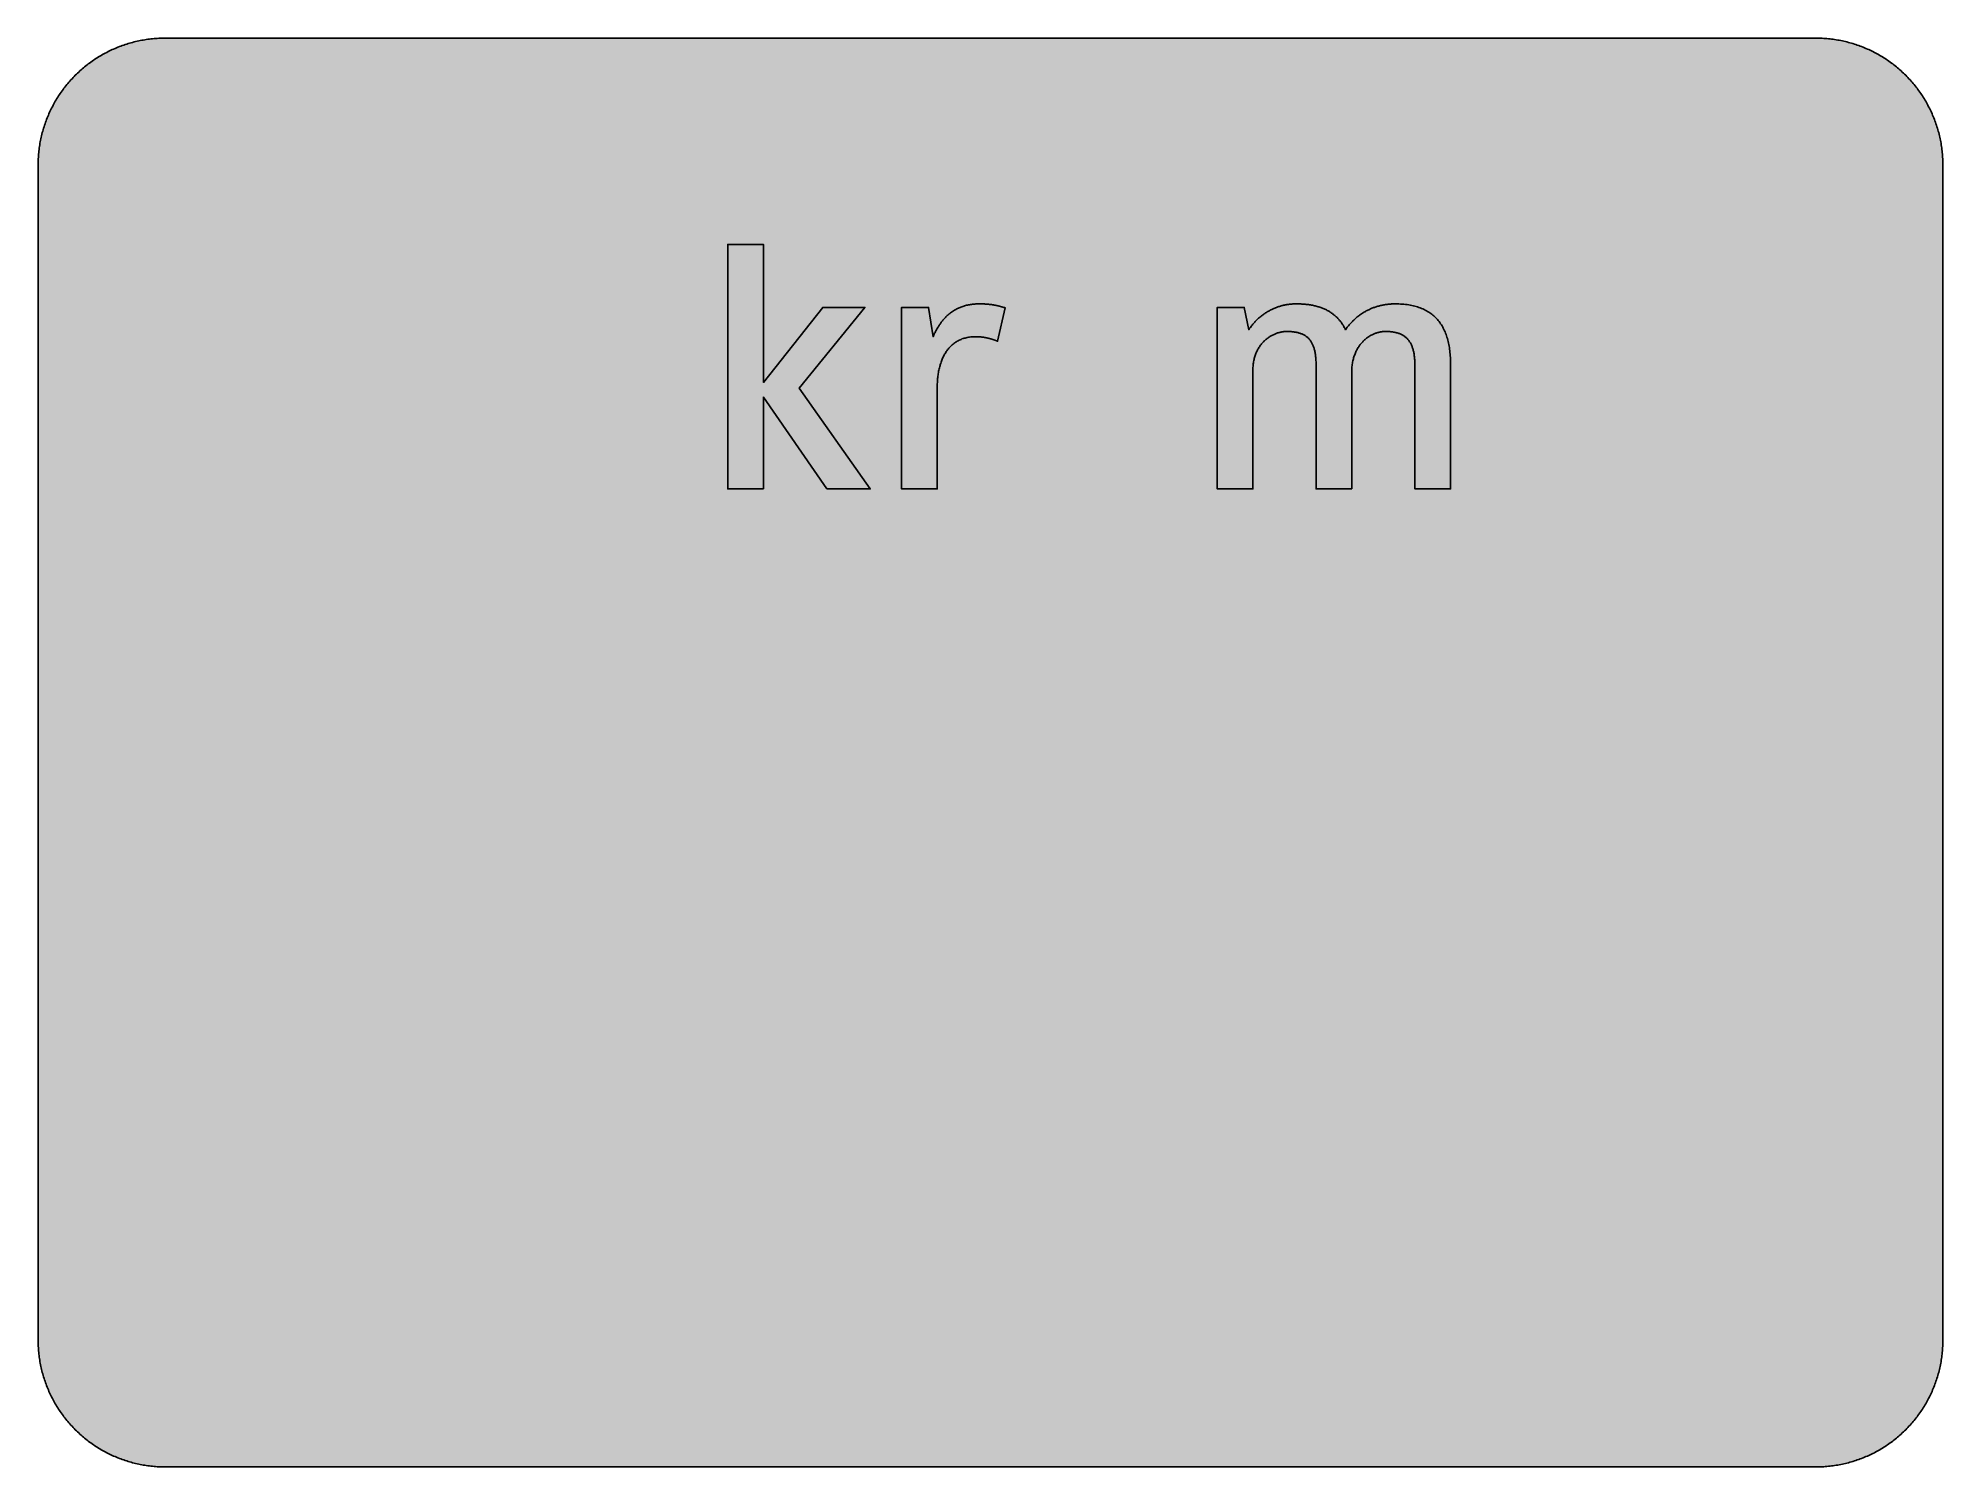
# Model space of a CAD drawing. Header units: millimetres. Extents: x 0 to 212, y 0 to 159.
import ezdxf

# ---------------------------------------------------------------- set-up
doc = ezdxf.new("R2010")
doc.units = ezdxf.units.MM

msp = doc.modelspace()

# ---------------------------------------------------------------- hatches: boundary and pattern name
for color, points in [(254, [(14.1633, 0.0536), (13.9878, 0.0533), (13.8125, 0.0559), (13.6373, 0.061), (13.462, 0.0686), (13.2893, 0.0787), (13.114, 0.0914), (12.9413, 0.1041), (12.7686, 0.1219), (12.5959, 0.1397), (12.4231, 0.16), (12.2504, 0.1829), (12.0777, 0.2057), (11.9075, 0.2337), (11.7373, 0.2616), (11.5672, 0.2921), (11.397, 0.3251), (11.2268, 0.3607), (11.0592, 0.3988), (10.8915, 0.4369), (10.7239, 0.4775), (10.5562, 0.5207), (10.3886, 0.5664), (10.2235, 0.6121), (10.0584, 0.6629), (9.8933, 0.7137), (9.7307, 0.7671), (9.5682, 0.8204), (9.4056, 0.8788), (9.2431, 0.9373), (9.083, 0.9982), (8.923, 1.0617), (8.763, 1.1252), (8.6055, 1.1938), (8.4455, 1.2624), (8.2906, 1.331), (8.1331, 1.4046), (7.9781, 1.4783), (7.8232, 1.5545), (7.6708, 1.6332), (7.5184, 1.7145), (7.366, 1.7958), (7.2161, 1.8796), (7.0663, 1.966), (6.919, 2.0523), (6.7716, 2.1438), (6.6243, 2.2352), (6.4795, 2.3266), (6.3348, 2.4232), (6.19, 2.5197), (6.0477, 2.6187), (5.908, 2.7178), (5.7683, 2.8194), (5.6286, 2.9235), (5.4915, 3.0302), (5.3543, 3.1369), (5.2197, 3.2461), (5.0851, 3.3579), (4.953, 3.4722), (4.8209, 3.5865), (4.6914, 3.7033), (4.5644, 3.8202), (4.4348, 3.9395), (4.3104, 4.0615), (4.1859, 4.1859), (4.0615, 4.3104), (3.9395, 4.4348), (3.8202, 4.5618), (3.7033, 4.6914), (3.5865, 4.8209), (3.4722, 4.953), (3.3579, 5.0851), (3.2487, 5.2197), (3.1369, 5.3543), (3.0302, 5.4915), (2.9235, 5.6286), (2.8194, 5.7683), (2.7178, 5.908), (2.6187, 6.0477), (2.5197, 6.19), (2.4232, 6.3348), (2.3266, 6.477), (2.2352, 6.6243), (2.1438, 6.7691), (2.0523, 6.919), (1.966, 7.0663), (1.8796, 7.2161), (1.7958, 7.366), (1.7145, 7.5184), (1.6332, 7.6708), (1.5545, 7.8232), (1.4783, 7.9781), (1.4046, 8.1331), (1.331, 8.2906), (1.2598, 8.4455), (1.1913, 8.603), (1.1252, 8.763), (1.0592, 8.923), (0.9982, 9.083), (0.9373, 9.2431), (0.8763, 9.4056), (0.8204, 9.5682), (0.7645, 9.7307), (0.7112, 9.8933), (0.6604, 10.0584), (0.6121, 10.2235), (0.5639, 10.3911), (0.5207, 10.5562), (0.4775, 10.7239), (0.4343, 10.8915), (0.3962, 11.0592), (0.3607, 11.2268), (0.3251, 11.397), (0.2921, 11.5672), (0.2616, 11.7373), (0.2311, 11.9075), (0.2057, 12.0802), (0.1803, 12.2504), (0.1575, 12.4231), (0.1372, 12.5959), (0.1194, 12.7686), (0.1041, 12.9413), (0.0889, 13.1166), (0.0787, 13.2893), (0.0686, 13.4645), (0.061, 13.6373), (0.0559, 13.8125), (0.0508, 13.9878), (0.0508, 14.163), (0.0522, 144.6925), (0.0508, 144.8664), (0.0559, 145.0416), (0.061, 145.2169), (0.0686, 145.3896), (0.0787, 145.5649), (0.0889, 145.7376), (0.1041, 145.9128), (0.1194, 146.0856), (0.1372, 146.2583), (0.1575, 146.431), (0.1803, 146.6037), (0.2057, 146.7739), (0.2311, 146.9466), (0.2616, 147.1168), (0.2921, 147.287), (0.3251, 147.4572), (0.3607, 147.6248), (0.3962, 147.795), (0.4343, 147.9626), (0.4775, 148.1303), (0.5207, 148.2979), (0.5639, 148.463), (0.6121, 148.6281), (0.6604, 148.7932), (0.7112, 148.9583), (0.7645, 149.1234), (0.8204, 149.286), (0.8763, 149.4485), (0.9373, 149.6111), (0.9982, 149.7711), (1.0592, 149.9311), (1.1252, 150.0911), (1.1913, 150.2486), (1.2598, 150.4061), (1.331, 150.5636), (1.4046, 150.7185), (1.4783, 150.876), (1.5545, 151.0284), (1.6332, 151.1833), (1.7145, 151.3357), (1.7958, 151.4856), (1.8796, 151.638), (1.966, 151.7879), (2.0523, 151.9352), (2.1438, 152.0825), (2.2352, 152.2298), (2.3266, 152.3746), (2.4232, 152.5194), (2.5197, 152.6616), (2.6187, 152.8039), (2.7178, 152.9461), (2.8194, 153.0858), (2.9235, 153.2255), (3.0302, 153.3627), (3.1369, 153.4973), (3.2487, 153.6344), (3.3579, 153.7665), (3.4722, 153.8986), (3.5865, 154.0307), (3.7033, 154.1602), (3.8202, 154.2898), (3.9395, 154.4168), (4.0615, 154.5438), (4.1859, 154.6682), (4.3104, 154.7901), (4.4348, 154.9121), (4.5644, 155.034), (4.6914, 155.1508), (4.8209, 155.2677), (4.953, 155.382), (5.0851, 155.4937), (5.2197, 155.6055), (5.3543, 155.7147), (5.4915, 155.8239), (5.6286, 155.9281), (5.7683, 156.0322), (5.908, 156.1338), (6.0477, 156.2354), (6.19, 156.3345), (6.3348, 156.431), (6.4795, 156.525), (6.6243, 156.6189), (6.7716, 156.7104), (6.919, 156.7993), (7.0663, 156.8882), (7.2161, 156.9745), (7.366, 157.0584), (7.5184, 157.1396), (7.6708, 157.2209), (7.8232, 157.2971), (7.9781, 157.3733), (8.1331, 157.4495), (8.2906, 157.5206), (8.4455, 157.5918), (8.6055, 157.6603), (8.763, 157.7289), (8.923, 157.7924), (9.083, 157.8559), (9.2431, 157.9169), (9.4056, 157.9753), (9.5682, 158.0337), (9.7307, 158.0871), (9.8933, 158.1404), (10.0584, 158.1912), (10.2235, 158.242), (10.3886, 158.2877), (10.5562, 158.3334), (10.7239, 158.3766), (10.8915, 158.4173), (11.0592, 158.4579), (11.2268, 158.4935), (11.397, 158.529), (11.5672, 158.562), (11.7373, 158.5925), (11.9075, 158.6205), (12.0777, 158.6484), (12.2504, 158.6713), (12.4231, 158.6941), (12.5959, 158.7144), (12.7686, 158.7322), (12.9413, 158.75), (13.114, 158.7627), (13.2893, 158.7754), (13.462, 158.7856), (13.6373, 158.7932), (13.8125, 158.7983), (13.9878, 158.8008), (14.163, 158.8033), (197.6078, 158.8036), (197.7822, 158.8008), (197.9574, 158.7983), (198.1327, 158.7932), (198.3054, 158.7856), (198.4807, 158.7754), (198.6534, 158.7627), (198.8287, 158.75), (199.0014, 158.7322), (199.1741, 158.7144), (199.3468, 158.6941), (199.5195, 158.6713), (199.6897, 158.6484), (199.8624, 158.6205), (200.0326, 158.5925), (200.2028, 158.562), (200.373, 158.529), (200.5432, 158.4935), (200.7108, 158.4579), (200.8784, 158.4173), (201.0461, 158.3766), (201.2137, 158.3334), (201.3788, 158.2877), (201.5465, 158.242), (201.7116, 158.1912), (201.8767, 158.1404), (202.0392, 158.0871), (202.2018, 158.0337), (202.3643, 157.9753), (202.5269, 157.9169), (202.6869, 157.8559), (202.8469, 157.7924), (203.007, 157.7289), (203.167, 157.6603), (203.3245, 157.5918), (203.4794, 157.5206), (203.6369, 157.4495), (203.7918, 157.3733), (203.9468, 157.2971), (204.0992, 157.2209), (204.2516, 157.1396), (204.404, 157.0584), (204.5538, 156.9745), (204.7037, 156.8882), (204.8535, 156.7993), (205.0009, 156.7104), (205.1456, 156.6189), (205.293, 156.525), (205.4352, 156.431), (205.58, 156.3345), (205.7222, 156.2354), (205.8619, 156.1338), (206.0016, 156.0322), (206.1413, 155.9281), (206.2785, 155.8239), (206.4156, 155.7147), (206.5503, 155.6055), (206.6849, 155.4937), (206.817, 155.382), (206.949, 155.2677), (207.0786, 155.1508), (207.2081, 155.034), (207.3351, 154.9121), (207.4596, 154.7901), (207.584, 154.6682), (207.7085, 154.5438), (207.8304, 154.4168), (207.9498, 154.2898), (208.0666, 154.1602), (208.1835, 154.0307), (208.2978, 153.8986), (208.4121, 153.7665), (208.5238, 153.6344), (208.6331, 153.4973), (208.7397, 153.3627), (208.8464, 153.2255), (208.9506, 153.0858), (209.0522, 152.9461), (209.1512, 152.8039), (209.2503, 152.6616), (209.3468, 152.5194), (209.4433, 152.3746), (209.5348, 152.2298), (209.6262, 152.0825), (209.7176, 151.9352), (209.804, 151.7879), (209.8904, 151.638), (209.9742, 151.4856), (210.0555, 151.3357), (210.1367, 151.1833), (210.2155, 151.0284), (210.2917, 150.876), (210.3653, 150.7185), (210.439, 150.5636), (210.5076, 150.4061), (210.5762, 150.2486), (210.6447, 150.0911), (210.7082, 149.9311), (210.7717, 149.7711), (210.8327, 149.6111), (210.8911, 149.4485), (210.9495, 149.286), (211.0029, 149.1234), (211.0562, 148.9583), (211.107, 148.7932), (211.1578, 148.6281), (211.2035, 148.463), (211.2493, 148.2979), (211.2924, 148.1303), (211.3331, 147.9626), (211.3712, 147.795), (211.4093, 147.6248), (211.4448, 147.4572), (211.4779, 147.287), (211.5083, 147.1168), (211.5363, 146.9466), (211.5642, 146.7739), (211.5871, 146.6037), (211.6099, 146.431), (211.6303, 146.2583), (211.648, 146.0856), (211.6658, 145.9128), (211.6785, 145.7376), (211.6912, 145.5649), (211.7014, 145.3896), (211.709, 145.2169), (211.7141, 145.0416), (211.7166, 144.8664), (211.7166, 144.6911), (211.7189, 14.1647), (211.7166, 13.9878), (211.7141, 13.8125), (211.709, 13.6373), (211.7014, 13.4645), (211.6912, 13.2893), (211.6785, 13.1166), (211.6658, 12.9413), (211.648, 12.7686), (211.6303, 12.5959), (211.6099, 12.4231), (211.5871, 12.2504), (211.5642, 12.0802), (211.5363, 11.9075), (211.5083, 11.7373), (211.4779, 11.5672), (211.4448, 11.397), (211.4093, 11.2268), (211.3712, 11.0592), (211.3331, 10.8915), (211.2924, 10.7239), (211.2493, 10.5562), (211.2035, 10.3911), (211.1578, 10.2235), (211.107, 10.0584), (211.0562, 9.8933), (211.0029, 9.7307), (210.9495, 9.5682), (210.8911, 9.4056), (210.8327, 9.2431), (210.7717, 9.083), (210.7082, 8.923), (210.6447, 8.763), (210.5762, 8.603), (210.5076, 8.4455), (210.439, 8.2906), (210.3653, 8.1331), (210.2917, 7.9781), (210.2155, 7.8232), (210.1367, 7.6708), (210.0555, 7.5184), (209.9742, 7.366), (209.8904, 7.2161), (209.804, 7.0663), (209.7176, 6.919), (209.6262, 6.7691), (209.5348, 6.6243), (209.4433, 6.477), (209.3468, 6.3348), (209.2503, 6.19), (209.1512, 6.0477), (209.0522, 5.908), (208.9506, 5.7683), (208.8464, 5.6286), (208.7397, 5.4915), (208.6331, 5.3543), (208.5238, 5.2197), (208.4121, 5.0851), (208.2978, 4.953), (208.1835, 4.8209), (208.0666, 4.6914), (207.9498, 4.5618), (207.8304, 4.4348), (207.7085, 4.3104), (207.584, 4.1859), (207.4596, 4.0615), (207.3351, 3.9395), (207.2081, 3.8202), (207.0786, 3.7033), (206.949, 3.5865), (206.817, 3.4722), (206.6849, 3.3579), (206.5503, 3.2461), (206.4156, 3.1369), (206.2785, 3.0302), (206.1413, 2.9235), (206.0016, 2.8194), (205.8619, 2.7178), (205.7222, 2.6187), (205.58, 2.5197), (205.4352, 2.4232), (205.293, 2.3266), (205.1456, 2.2352), (205.0009, 2.1438), (204.8535, 2.0523), (204.7037, 1.966), (204.5538, 1.8796), (204.404, 1.7958), (204.2516, 1.7145), (204.0992, 1.6332), (203.9468, 1.5545), (203.7918, 1.4783), (203.6369, 1.4046), (203.4794, 1.331), (203.3245, 1.2624), (203.167, 1.1938), (203.007, 1.1252), (202.8469, 1.0617), (202.6869, 0.9982), (202.5269, 0.9373), (202.3643, 0.8788), (202.2018, 0.8204), (202.0392, 0.7671), (201.8767, 0.7137), (201.7116, 0.6629), (201.5465, 0.6121), (201.3788, 0.5664), (201.2137, 0.5207), (201.0461, 0.4775), (200.8784, 0.4369), (200.7108, 0.3988), (200.5432, 0.3607), (200.373, 0.3251), (200.2028, 0.2921), (200.0326, 0.2616), (199.8624, 0.2337), (199.6897, 0.2057), (199.5195, 0.1829), (199.3468, 0.16), (199.1741, 0.1397), (199.0014, 0.1219), (198.8287, 0.1041), (198.6534, 0.0914), (198.4807, 0.0787), (198.3054, 0.0686), (198.1327, 0.061), (197.9574, 0.0559), (197.7822, 0.0533), (197.6069, 0.0533)]), (59, [(80.6429, 108.7092), (80.6429, 118.9147), (87.7066, 108.7092), (92.5174, 108.7092), (84.6406, 119.9236), (91.9357, 128.8877), (87.2409, 128.8877), (80.6429, 120.5435), (80.6429, 135.8731), (76.6851, 135.8731), (76.6851, 108.7092)]), (59, [(104.2377, 125.6273), (104.2772, 125.6259), (104.3153, 125.6259), (104.3559, 125.6259), (104.394, 125.6233), (104.4346, 125.6233), (104.4727, 125.6208), (104.5108, 125.6208), (104.5489, 125.6182), (104.587, 125.6157), (104.6251, 125.6157), (104.6632, 125.6132), (104.7013, 125.6106), (104.7394, 125.6055), (104.7775, 125.603), (104.8156, 125.6005), (104.8537, 125.5954), (104.8893, 125.5928), (104.9274, 125.5878), (104.9655, 125.5852), (105.0011, 125.5801), (105.0392, 125.5751), (105.0747, 125.57), (105.1128, 125.5649), (105.1484, 125.5598), (105.1865, 125.5522), (105.222, 125.5471), (105.2601, 125.5395), (105.2957, 125.5344), (105.3338, 125.5268), (105.3694, 125.5192), (105.4075, 125.5116), (105.443, 125.5039), (105.4811, 125.4963), (105.5167, 125.4887), (105.5548, 125.4811), (105.5903, 125.4709), (105.6284, 125.4633), (105.6665, 125.4531), (105.7021, 125.4455), (105.7402, 125.4354), (105.7783, 125.4252), (105.8139, 125.415), (105.852, 125.4049), (105.8901, 125.3947), (105.9282, 125.382), (105.9663, 125.3719), (106.0044, 125.3592), (106.0425, 125.349), (106.0806, 125.3363), (106.1187, 125.3236), (106.1568, 125.3109), (106.1974, 125.2982), (106.2355, 125.2855), (106.2761, 125.2703), (106.3142, 125.2576), (106.3549, 125.2449), (106.3955, 125.2296), (106.4336, 125.2144), (106.4743, 125.1991), (106.5149, 125.1839), (106.5555, 125.1687), (106.5987, 125.1534), (106.6394, 125.1382), (106.68, 125.1204), (107.4967, 128.8489), (107.4572, 128.8593), (107.4191, 128.8694), (107.381, 128.8796), (107.3455, 128.8898), (107.3074, 128.9025), (107.2693, 128.9126), (107.2337, 128.9228), (107.1956, 128.9329), (107.1575, 128.9431), (107.122, 128.9533), (107.0839, 128.9634), (107.0483, 128.9736), (107.0102, 128.9837), (106.9746, 128.9939), (106.9365, 129.0041), (106.8984, 129.0117), (106.8629, 129.0218), (106.8248, 129.032), (106.7867, 129.0396), (106.7486, 129.0498), (106.713, 129.0599), (106.6749, 129.0676), (106.6368, 129.0752), (106.5962, 129.0853), (106.5581, 129.093), (106.52, 129.1006), (106.4793, 129.1107), (106.4412, 129.1184), (106.4006, 129.126), (106.36, 129.1336), (106.3193, 129.1412), (106.2787, 129.1488), (106.2355, 129.1539), (106.1949, 129.1615), (106.1517, 129.1692), (106.1085, 129.1768), (106.0653, 129.1819), (106.0221, 129.1895), (105.9764, 129.1946), (105.9307, 129.1996), (105.885, 129.2047), (105.8393, 129.2123), (105.7935, 129.2174), (105.7453, 129.2225), (105.697, 129.2276), (105.6462, 129.2301), (105.598, 129.2352), (105.5472, 129.2403), (105.4964, 129.2428), (105.443, 129.2479), (105.3922, 129.2504), (105.3363, 129.253), (105.283, 129.2581), (105.2271, 129.2606), (105.1712, 129.2631), (105.1154, 129.2657), (105.0569, 129.2657), (104.9985, 129.2682), (104.9376, 129.2708), (104.8766, 129.2708), (104.8156, 129.2733), (104.7521, 129.2733), (104.6886, 129.2733), (104.6226, 129.2733), (104.4981, 129.2733), (104.3711, 129.2682), (104.2492, 129.2631), (104.1273, 129.2555), (104.0079, 129.2454), (103.8911, 129.2327), (103.7742, 129.2174), (103.6599, 129.2022), (103.5482, 129.1819), (103.4364, 129.1615), (103.3272, 129.1387), (103.218, 129.1133), (103.1113, 129.0853), (103.0072, 129.0574), (102.9056, 129.0269), (102.804, 128.9939), (102.7024, 128.9583), (102.6033, 128.9202), (102.5068, 128.8821), (102.4128, 128.8415), (102.3188, 128.7983), (102.2248, 128.7551), (102.1334, 128.7094), (102.0445, 128.6612), (101.9556, 128.6129), (101.8692, 128.5621), (101.7854, 128.5088), (101.7016, 128.4554), (101.6178, 128.3995), (101.5365, 128.3411), (101.4578, 128.2827), (101.379, 128.2217), (101.3028, 128.1582), (101.2266, 128.0947), (101.1504, 128.0312), (101.0793, 127.9652), (101.0056, 127.8966), (100.9371, 127.828), (100.8659, 127.7569), (100.7974, 127.6833), (100.7313, 127.6121), (100.6653, 127.5359), (100.6018, 127.4597), (100.5383, 127.3835), (100.4748, 127.3048), (100.4138, 127.2261), (100.3554, 127.1448), (100.297, 127.0635), (100.2386, 126.9822), (100.1827, 126.8984), (100.1268, 126.812), (100.0735, 126.7257), (100.0201, 126.6393), (99.9668, 126.553), (99.916, 126.4641), (99.8677, 126.3726), (99.8169, 126.2837), (99.7687, 126.1923), (99.7229, 126.0983), (99.6772, 126.0069), (99.6315, 125.9129), (99.5858, 125.8164), (99.5426, 125.7224), (99.502, 125.6259), (98.9983, 128.8877), (96.0106, 128.8877), (96.0106, 108.7092), (99.9684, 108.7092), (99.9684, 119.9621), (99.9668, 120.1064), (99.9719, 120.2538), (99.9744, 120.3985), (99.982, 120.5433), (99.9896, 120.6856), (99.9998, 120.8278), (100.0125, 120.9675), (100.0252, 121.1072), (100.043, 121.2444), (100.0608, 121.3815), (100.0811, 121.5161), (100.1014, 121.6508), (100.1243, 121.7828), (100.1522, 121.9149), (100.1776, 122.0445), (100.2081, 122.1715), (100.2411, 122.2985), (100.2741, 122.4229), (100.3097, 122.5474), (100.3478, 122.6668), (100.3884, 122.7861), (100.4291, 122.9055), (100.4722, 123.0198), (100.5205, 123.1341), (100.5688, 123.2459), (100.6196, 123.3576), (100.6704, 123.4643), (100.7262, 123.571), (100.7821, 123.6751), (100.8405, 123.7767), (100.904, 123.8758), (100.9675, 123.9723), (101.031, 124.0663), (101.0996, 124.1603), (101.1707, 124.2492), (101.2419, 124.3381), (101.3181, 124.4219), (101.3943, 124.5057), (101.473, 124.5845), (101.5543, 124.6632), (101.6381, 124.7369), (101.7245, 124.808), (101.8134, 124.8791), (101.9048, 124.9451), (101.9988, 125.0086), (102.0928, 125.0696), (102.1918, 125.128), (102.2909, 125.1839), (102.395, 125.2347), (102.4992, 125.283), (102.6084, 125.3287), (102.7176, 125.3719), (102.8319, 125.4125), (102.9462, 125.4481), (103.063, 125.4811), (103.185, 125.5116), (103.3069, 125.537), (103.4313, 125.5624), (103.5583, 125.5801), (103.6904, 125.5979), (103.8225, 125.6106), (103.9571, 125.6182), (104.0968, 125.6233), (104.2365, 125.6259)]), (59, [(146.0306, 108.7092), (146.0306, 121.708), (146.0297, 121.854), (146.0348, 121.9962), (146.0424, 122.1359), (146.0551, 122.2756), (146.0678, 122.4102), (146.0856, 122.5448), (146.1033, 122.6744), (146.1262, 122.8014), (146.1516, 122.9284), (146.177, 123.0503), (146.2075, 123.1722), (146.2405, 123.2891), (146.2761, 123.4059), (146.3116, 123.5177), (146.3523, 123.6294), (146.3929, 123.7361), (146.4361, 123.8428), (146.4818, 123.9444), (146.5301, 124.046), (146.5809, 124.1425), (146.6317, 124.239), (146.685, 124.333), (146.7409, 124.4244), (146.7993, 124.5133), (146.8577, 124.5997), (146.9187, 124.6835), (146.9796, 124.7648), (147.0431, 124.8435), (147.1092, 124.9197), (147.1752, 124.9934), (147.2413, 125.0671), (147.3098, 125.1356), (147.3784, 125.2042), (147.4495, 125.2703), (147.5232, 125.3312), (147.5943, 125.3922), (147.668, 125.4506), (147.7416, 125.5065), (147.8178, 125.5624), (147.894, 125.6132), (147.9702, 125.6614), (148.0464, 125.7097), (148.1252, 125.7554), (148.2039, 125.7986), (148.2801, 125.8392), (148.3589, 125.8773), (148.4376, 125.9129), (148.5163, 125.9484), (148.5976, 125.9789), (148.6764, 126.0094), (148.7551, 126.0373), (148.8338, 126.0627), (148.9126, 126.0856), (148.9913, 126.1085), (149.0701, 126.1262), (149.1488, 126.144), (149.2275, 126.1593), (149.3037, 126.172), (149.3799, 126.1847), (149.4561, 126.1923), (149.5323, 126.1999), (149.606, 126.205), (149.6822, 126.2075), (149.7533, 126.2101), (149.8625, 126.2075), (149.9692, 126.205), (150.0734, 126.2024), (150.175, 126.1948), (150.2766, 126.1897), (150.3731, 126.1796), (150.4696, 126.1694), (150.5636, 126.1567), (150.6576, 126.1415), (150.749, 126.1262), (150.8354, 126.1085), (150.9243, 126.0907), (151.0081, 126.0678), (151.0919, 126.0475), (151.1732, 126.0221), (151.2519, 125.9942), (151.3307, 125.9662), (151.4043, 125.9383), (151.4805, 125.9053), (151.5516, 125.8722), (151.6228, 125.8367), (151.6888, 125.7986), (151.7574, 125.7579), (151.8209, 125.7173), (151.8844, 125.6741), (151.9453, 125.6284), (152.0063, 125.5827), (152.0622, 125.5319), (152.1181, 125.4811), (152.1739, 125.4277), (152.2273, 125.3744), (152.2781, 125.316), (152.3263, 125.2576), (152.3746, 125.1966), (152.4203, 125.1331), (152.4635, 125.0671), (152.5067, 124.9985), (152.5473, 124.9299), (152.5854, 124.8588), (152.6235, 124.7826), (152.6591, 124.7064), (152.6946, 124.6302), (152.7251, 124.5489), (152.7581, 124.4651), (152.7861, 124.3813), (152.814, 124.2949), (152.8394, 124.2035), (152.8648, 124.112), (152.8877, 124.018), (152.9105, 123.9241), (152.9309, 123.825), (152.9486, 123.7234), (152.9664, 123.6218), (152.9817, 123.5151), (152.9944, 123.4084), (153.0071, 123.2967), (153.0172, 123.1849), (153.0274, 123.0706), (153.035, 122.9512), (153.0426, 122.8319), (153.0477, 122.7099), (153.0502, 122.5855), (153.0528, 122.4585), (153.0528, 122.3289), (153.0544, 108.7092), (157.0122, 108.7092), (157.0122, 122.5225), (157.0101, 122.7226), (157.005, 122.9233), (156.9999, 123.1189), (156.9898, 123.3145), (156.9771, 123.505), (156.9618, 123.6929), (156.9441, 123.8783), (156.9237, 124.0587), (156.9009, 124.239), (156.8755, 124.4143), (156.845, 124.587), (156.8145, 124.7572), (156.779, 124.9248), (156.7409, 125.0899), (156.7028, 125.2525), (156.657, 125.41), (156.6113, 125.5649), (156.5631, 125.7173), (156.5097, 125.8672), (156.4564, 126.0119), (156.398, 126.1567), (156.337, 126.2964), (156.271, 126.4336), (156.2049, 126.5682), (156.1338, 126.6977), (156.0601, 126.8273), (155.9839, 126.9517), (155.9052, 127.0737), (155.8239, 127.1905), (155.7376, 127.3073), (155.6487, 127.4191), (155.5572, 127.5283), (155.4607, 127.6325), (155.3616, 127.7366), (155.26, 127.8357), (155.1559, 127.9296), (155.0467, 128.0236), (154.9375, 128.1125), (154.8206, 128.1989), (154.7038, 128.2827), (154.5819, 128.364), (154.4574, 128.4402), (154.3304, 128.5138), (154.1983, 128.5824), (154.0637, 128.6485), (153.9265, 128.712), (153.7843, 128.7729), (153.6395, 128.8288), (153.4897, 128.8821), (153.3398, 128.9329), (153.1849, 128.9787), (153.0248, 129.0218), (152.8623, 129.0625), (152.6972, 129.098), (152.527, 129.1311), (152.3543, 129.1615), (152.179, 129.1869), (151.9987, 129.2098), (151.8133, 129.2301), (151.6278, 129.2454), (151.4373, 129.2581), (151.2418, 129.2657), (151.0436, 129.2708), (150.8404, 129.2733), (150.7439, 129.2733), (150.6474, 129.2708), (150.5509, 129.2682), (150.4544, 129.2631), (150.3578, 129.2581), (150.2613, 129.2504), (150.1673, 129.2403), (150.0708, 129.2301), (149.9743, 129.22), (149.8778, 129.2073), (149.7813, 129.1946), (149.6847, 129.1793), (149.5908, 129.1615), (149.4942, 129.1438), (149.3977, 129.1234), (149.3037, 129.1031), (149.2098, 129.0803), (149.1132, 129.0574), (149.0193, 129.032), (148.9253, 129.0066), (148.8313, 128.9787), (148.7373, 128.9482), (148.6459, 128.9177), (148.5519, 128.8872), (148.4605, 128.8542), (148.3665, 128.8186), (148.275, 128.7831), (148.1836, 128.745), (148.0947, 128.7069), (148.0033, 128.6662), (147.9144, 128.6231), (147.8229, 128.5799), (147.734, 128.5342), (147.6477, 128.4884), (147.5588, 128.4402), (147.4724, 128.3919), (147.386, 128.3411), (147.2997, 128.2903), (147.2133, 128.2344), (147.1295, 128.1811), (147.0457, 128.1252), (146.9619, 128.0668), (146.878, 128.0058), (146.7968, 127.9449), (146.7155, 127.8839), (146.6342, 127.8179), (146.5555, 127.7518), (146.4767, 127.6858), (146.398, 127.6172), (146.3192, 127.5461), (146.243, 127.475), (146.1668, 127.4013), (146.0932, 127.3277), (146.0195, 127.2515), (145.9459, 127.1727), (145.8722, 127.094), (145.8011, 127.0127), (145.7325, 126.9314), (145.6614, 126.8451), (145.5928, 126.7612), (145.5268, 126.6723), (145.4607, 126.5834), (145.3947, 126.4945), (145.3312, 126.4006), (145.288, 126.4895), (145.2448, 126.5784), (145.1991, 126.6622), (145.1534, 126.7485), (145.1051, 126.8298), (145.0569, 126.9111), (145.0061, 126.9924), (144.9553, 127.0711), (144.9019, 127.1499), (144.846, 127.2235), (144.7902, 127.2997), (144.7343, 127.3734), (144.6759, 127.4445), (144.6174, 127.5156), (144.5539, 127.5842), (144.493, 127.6528), (144.4295, 127.7188), (144.3634, 127.7849), (144.2974, 127.8484), (144.2288, 127.9093), (144.1602, 127.9703), (144.0891, 128.0312), (144.018, 128.0897), (143.9443, 128.1455), (143.8707, 128.2014), (143.7945, 128.2548), (143.7157, 128.3081), (143.637, 128.3589), (143.5583, 128.4097), (143.477, 128.458), (143.3932, 128.5062), (143.3093, 128.5519), (143.223, 128.5951), (143.1366, 128.6383), (143.0477, 128.6789), (142.9563, 128.7196), (142.8648, 128.7577), (142.7734, 128.7958), (142.6794, 128.8313), (142.5829, 128.8669), (142.4864, 128.8999), (142.3873, 128.9304), (142.2883, 128.9609), (142.1867, 128.9914), (142.0851, 129.0168), (141.9809, 129.0447), (141.8742, 129.0676), (141.7676, 129.093), (141.6583, 129.1133), (141.5491, 129.1336), (141.4374, 129.1539), (141.3256, 129.1717), (141.2113, 129.1869), (141.0945, 129.2022), (140.9776, 129.2149), (140.8582, 129.2276), (140.7389, 129.2377), (140.6169, 129.2479), (140.495, 129.2555), (140.3706, 129.2631), (140.2461, 129.2682), (140.1166, 129.2708), (139.9896, 129.2733), (139.8575, 129.2733), (139.7635, 129.2733), (139.6695, 129.2708), (139.5755, 129.2682), (139.4816, 129.2631), (139.3876, 129.2555), (139.2936, 129.2479), (139.1996, 129.2403), (139.1056, 129.2301), (139.0142, 129.2174), (138.9202, 129.2047), (138.8288, 129.1895), (138.7348, 129.1742), (138.6434, 129.1565), (138.5519, 129.1387), (138.4605, 129.1184), (138.369, 129.098), (138.2776, 129.0752), (138.1862, 129.0498), (138.0973, 129.0244), (138.0058, 128.999), (137.9169, 128.971), (137.828, 128.9406), (137.7391, 128.9101), (137.6502, 128.8771), (137.5613, 128.8415), (137.475, 128.8059), (137.3861, 128.7704), (137.2997, 128.7323), (137.2133, 128.6916), (137.1295, 128.651), (137.0432, 128.6104), (136.9593, 128.5646), (136.873, 128.5189), (136.7892, 128.4732), (136.7079, 128.4249), (136.6241, 128.3767), (136.5428, 128.3233), (136.4615, 128.2725), (136.3802, 128.2192), (136.2989, 128.1633), (136.2202, 128.1074), (136.1389, 128.049), (136.0627, 127.9881), (135.984, 127.9271), (135.9078, 127.8661), (135.829, 127.8001), (135.7554, 127.7366), (135.6792, 127.668), (135.6055, 127.602), (135.5319, 127.5309), (135.4582, 127.4597), (135.3845, 127.3861), (135.3134, 127.3124), (135.2448, 127.2388), (135.1737, 127.16), (135.1051, 127.0813), (135.0366, 127.0025), (134.968, 126.9213), (134.9019, 126.8374), (134.8359, 126.7536), (134.7724, 126.6673), (134.7064, 126.5809), (134.6454, 126.492), (134.5819, 126.4006), (134.0788, 128.8877), (131.0901, 128.8877), (131.0901, 108.7092), (135.049, 108.7092), (135.049, 121.9408), (135.0493, 122.0775), (135.0543, 122.2121), (135.062, 122.3442), (135.0721, 122.4737), (135.0874, 122.6007), (135.1026, 122.7252), (135.1229, 122.8496), (135.1458, 122.969), (135.1712, 123.0884), (135.1991, 123.2027), (135.2296, 123.317), (135.2626, 123.4288), (135.2982, 123.538), (135.3337, 123.6447), (135.3744, 123.7488), (135.4176, 123.8504), (135.4607, 123.9495), (135.509, 124.0485), (135.5573, 124.1425), (135.6081, 124.2365), (135.6589, 124.3279), (135.7147, 124.4168), (135.7706, 124.5032), (135.8265, 124.587), (135.8875, 124.6683), (135.9484, 124.747), (136.0094, 124.8258), (136.0729, 124.902), (136.1389, 124.9731), (136.205, 125.0442), (136.2735, 125.1128), (136.3421, 125.1814), (136.4132, 125.2449), (136.4844, 125.3058), (136.5555, 125.3668), (136.6291, 125.4252), (136.7028, 125.4811), (136.779, 125.5344), (136.8527, 125.5852), (136.9289, 125.636), (137.0051, 125.6843), (137.0838, 125.7275), (137.16, 125.7706), (137.2387, 125.8138), (137.3175, 125.8519), (137.3962, 125.8875), (137.4724, 125.923), (137.5512, 125.9561), (137.6299, 125.9865), (137.7086, 126.017), (137.7874, 126.0424), (137.8661, 126.0678), (137.9449, 126.0907), (138.0236, 126.111), (138.0998, 126.1288), (138.1785, 126.1466), (138.2547, 126.1618), (138.3309, 126.1745), (138.4071, 126.1847), (138.4808, 126.1923), (138.5545, 126.1999), (138.6281, 126.205), (138.7018, 126.2075), (138.7729, 126.2101), (138.8821, 126.2075), (138.9863, 126.205), (139.0904, 126.2024), (139.1945, 126.1974), (139.2936, 126.1897), (139.3927, 126.1821), (139.4892, 126.172), (139.5832, 126.1618), (139.6746, 126.1491), (139.766, 126.1339), (139.8549, 126.1186), (139.9413, 126.1008), (140.0277, 126.0805), (140.1089, 126.0602), (140.1902, 126.0373), (140.2715, 126.0119), (140.3477, 125.9865), (140.4239, 125.9561), (140.4976, 125.9281), (140.5687, 125.8951), (140.6398, 125.8621), (140.7084, 125.8265), (140.7744, 125.7884), (140.8405, 125.7478), (140.904, 125.7071), (140.9649, 125.664), (141.0233, 125.6182), (141.0818, 125.57), (141.1376, 125.5217), (141.191, 125.4684), (141.2443, 125.415), (141.2951, 125.3592), (141.3459, 125.3033), (141.3916, 125.2423), (141.4374, 125.1788), (141.4831, 125.1153), (141.5237, 125.0493), (141.5644, 124.9807), (141.605, 124.9096), (141.6431, 124.8359), (141.6787, 124.7597), (141.7117, 124.681), (141.7447, 124.5997), (141.7752, 124.5184), (141.8057, 124.4321), (141.8336, 124.3457), (141.859, 124.2543), (141.8844, 124.1628), (141.9073, 124.0663), (141.9276, 123.9698), (141.9479, 123.8707), (141.9682, 123.7666), (141.9835, 123.6624), (141.9987, 123.5532), (142.0139, 123.444), (142.0266, 123.3297), (142.0368, 123.2154), (142.047, 123.096), (142.0546, 122.9741), (142.0597, 122.8522), (142.0647, 122.7252), (142.0698, 122.5956), (142.0724, 122.4636), (142.0724, 122.3289), (142.0731, 108.7092)])]:
    msp.add_hatch(color=color).paths.add_polyline_path(points)
h = msp.add_hatch(color=59)
h.paths.add_polyline_path([(14.1633, 3.5814), (13.8887, 3.5839), (13.6169, 3.5941), (13.3477, 3.6119), (13.081, 3.6347), (12.8143, 3.6652), (12.5501, 3.7008), (12.2885, 3.7465), (12.0294, 3.7948), (11.7729, 3.8506), (11.5164, 3.9141), (11.2649, 3.9827), (11.016, 4.0564), (10.7671, 4.1351), (10.5232, 4.2215), (10.2819, 4.3129), (10.0432, 4.412), (9.8069, 4.5161), (9.5733, 4.6228), (9.3447, 4.7371), (9.1186, 4.8565), (8.8951, 4.9809), (8.6741, 5.113), (8.4582, 5.2476), (8.2448, 5.3873), (8.0366, 5.5321), (7.8308, 5.682), (7.6276, 5.8369), (7.4295, 5.9969), (7.2365, 6.1595), (7.046, 6.3297), (6.8605, 6.5024), (6.6777, 6.6802), (6.5024, 6.8605), (6.3271, 7.046), (6.1595, 7.2365), (5.9969, 7.432), (5.8369, 7.6302), (5.682, 7.8308), (5.5321, 8.0366), (5.3873, 8.2448), (5.2451, 8.4582), (5.1105, 8.6741), (4.9809, 8.8951), (4.8565, 9.1186), (4.7371, 9.3447), (4.6228, 9.5758), (4.5136, 9.8069), (4.4094, 10.0432), (4.3129, 10.2819), (4.2215, 10.5232), (4.1351, 10.7696), (4.0538, 11.016), (3.9802, 11.2649), (3.9116, 11.5189), (3.8506, 11.7729), (3.7948, 12.0294), (3.744, 12.2911), (3.7008, 12.5527), (3.6627, 12.8143), (3.6322, 13.081), (3.6093, 13.3502), (3.5916, 13.6195), (3.5814, 13.8913), (3.5789, 14.163), (3.58, 144.6925), (3.5814, 144.9654), (3.5916, 145.2347), (3.6093, 145.5064), (3.6322, 145.7731), (3.6627, 146.0398), (3.7008, 146.304), (3.744, 146.5656), (3.7948, 146.8247), (3.8506, 147.0812), (3.9116, 147.3352), (3.9802, 147.5892), (4.0538, 147.8382), (4.1351, 148.0845), (4.2215, 148.3309), (4.3129, 148.5722), (4.4094, 148.811), (4.5136, 149.0472), (4.6228, 149.2783), (4.7371, 149.5095), (4.8565, 149.7355), (4.9809, 149.9591), (5.1105, 150.1775), (5.2451, 150.3959), (5.3873, 150.6093), (5.5321, 150.8176), (5.682, 151.0233), (5.8369, 151.224), (5.9969, 151.4221), (6.1595, 151.6177), (6.3271, 151.8056), (6.5024, 151.9936), (6.6777, 152.1739), (6.8605, 152.3517), (7.046, 152.5245), (7.2365, 152.6946), (7.4295, 152.8572), (7.6276, 153.0172), (7.8308, 153.1722), (8.0366, 153.322), (8.2448, 153.4668), (8.4582, 153.6065), (8.6741, 153.7411), (8.8951, 153.8732), (9.1186, 153.9977), (9.3447, 154.117), (9.5733, 154.2313), (9.8069, 154.3406), (10.0432, 154.4422), (10.2819, 154.5412), (10.5232, 154.6327), (10.7671, 154.719), (11.016, 154.7978), (11.2649, 154.874), (11.5164, 154.9425), (11.7729, 155.0035), (12.0294, 155.0594), (12.2885, 155.1102), (12.5501, 155.1534), (12.8143, 155.1889), (13.081, 155.2194), (13.3477, 155.2448), (13.6169, 155.26), (13.8887, 155.2702), (14.163, 155.2753), (197.6078, 155.2758), (197.8787, 155.2702), (198.1505, 155.26), (198.4197, 155.2448), (198.689, 155.2194), (198.9557, 155.1889), (199.2173, 155.1534), (199.4789, 155.1102), (199.7405, 155.0594), (199.9971, 155.0035), (200.2511, 154.9425), (200.5051, 154.874), (200.754, 154.7978), (201.0004, 154.719), (201.2467, 154.6327), (201.488, 154.5412), (201.7268, 154.4422), (201.963, 154.3406), (202.1942, 154.2313), (202.4253, 154.117), (202.6514, 153.9977), (202.8749, 153.8732), (203.0959, 153.7411), (203.3118, 153.6065), (203.5251, 153.4668), (203.7334, 153.322), (203.9391, 153.1722), (204.1398, 153.0172), (204.3379, 152.8572), (204.5335, 152.6946), (204.724, 152.5245), (204.9094, 152.3517), (205.0898, 152.1739), (205.2676, 151.9936), (205.4403, 151.8056), (205.6105, 151.6177), (205.773, 151.4221), (205.933, 151.224), (206.088, 151.0233), (206.2378, 150.8176), (206.3826, 150.6093), (206.5223, 150.3959), (206.6569, 150.1775), (206.789, 149.9591), (206.9135, 149.7355), (207.0329, 149.5095), (207.1472, 149.2783), (207.2538, 149.0472), (207.358, 148.811), (207.457, 148.5722), (207.5485, 148.3309), (207.6348, 148.0845), (207.7136, 147.8382), (207.7872, 147.5892), (207.8558, 147.3352), (207.9193, 147.0812), (207.9752, 146.8247), (208.0235, 146.5656), (208.0692, 146.304), (208.1047, 146.0398), (208.1352, 145.7731), (208.1581, 145.5064), (208.1759, 145.2347), (208.186, 144.9654), (208.1911, 144.6911), (208.1911, 14.1647), (208.186, 13.8913), (208.1759, 13.6195), (208.1581, 13.3502), (208.1352, 13.081), (208.1047, 12.8143), (208.0692, 12.5527), (208.0235, 12.2911), (207.9752, 12.0294), (207.9193, 11.7729), (207.8558, 11.5189), (207.7872, 11.2649), (207.7136, 11.016), (207.6348, 10.7696), (207.5485, 10.5232), (207.457, 10.2819), (207.358, 10.0432), (207.2538, 9.8069), (207.1472, 9.5758), (207.0329, 9.3447), (206.9135, 9.1186), (206.789, 8.8951), (206.6569, 8.6741), (206.5223, 8.4582), (206.3826, 8.2448), (206.2378, 8.0366), (206.088, 7.8308), (205.933, 7.6302), (205.773, 7.432), (205.6105, 7.2365), (205.4403, 7.046), (205.2676, 6.8605), (205.0898, 6.6802), (204.9094, 6.5024), (204.724, 6.3297), (204.5335, 6.1595), (204.3379, 5.9969), (204.1398, 5.8369), (203.9391, 5.682), (203.7334, 5.5321), (203.5251, 5.3873), (203.3118, 5.2476), (203.0959, 5.113), (202.8749, 4.9809), (202.6514, 4.8565), (202.4253, 4.7371), (202.1942, 4.6228), (201.963, 4.5161), (201.7268, 4.412), (201.488, 4.3129), (201.2467, 4.2215), (201.0004, 4.1351), (200.754, 4.0564), (200.5051, 3.9827), (200.2511, 3.9141), (199.9971, 3.8506), (199.7405, 3.7948), (199.4789, 3.7465), (199.2173, 3.7008), (198.9557, 3.6652), (198.689, 3.6347), (198.4197, 3.6119), (198.1505, 3.5941), (197.8787, 3.5839), (197.6069, 3.5789)])
h.paths.add_polyline_path([(14.1633, 8.8731), (14.0259, 8.8748), (13.8887, 8.8798), (13.7541, 8.8875), (13.622, 8.9002), (13.4874, 8.9154), (13.3553, 8.9332), (13.2258, 8.9535), (13.0962, 8.9789), (12.9667, 9.0068), (12.8397, 9.0373), (12.7127, 9.0729), (12.5882, 9.1084), (12.4663, 9.1491), (12.3419, 9.1923), (12.2225, 9.238), (12.1031, 9.2888), (11.9837, 9.3396), (11.8694, 9.3929), (11.7526, 9.4513), (11.6408, 9.5098), (11.5291, 9.5733), (11.4198, 9.6368), (11.3106, 9.7053), (11.2039, 9.7765), (11.0998, 9.8476), (10.9957, 9.9238), (10.8966, 10), (10.7975, 10.0787), (10.6985, 10.1625), (10.6045, 10.2464), (10.5105, 10.3327), (10.4216, 10.4216), (10.3327, 10.5131), (10.2464, 10.6045), (10.16, 10.701), (10.0787, 10.7975), (10, 10.8966), (9.9212, 10.9982), (9.8476, 11.0998), (9.7739, 11.2039), (9.7053, 11.3106), (9.6368, 11.4198), (9.5707, 11.5291), (9.5098, 11.6408), (9.4488, 11.7551), (9.3929, 11.8694), (9.337, 11.9863), (9.2862, 12.1031), (9.238, 12.2225), (9.1923, 12.3444), (9.1491, 12.4663), (9.1084, 12.5908), (9.0703, 12.7152), (9.0373, 12.8397), (9.0068, 12.9692), (8.9789, 13.0962), (8.9535, 13.2258), (8.9306, 13.3579), (8.9129, 13.4899), (8.8976, 13.622), (8.8849, 13.7566), (8.8773, 13.8913), (8.8722, 14.0259), (8.8697, 14.163), (8.8717, 144.6925), (8.8722, 144.8283), (8.8773, 144.9629), (8.8849, 145.0975), (8.8976, 145.2321), (8.9129, 145.3642), (8.9306, 145.4963), (8.9535, 145.6284), (8.9789, 145.7579), (9.0068, 145.8849), (9.0373, 146.0144), (9.0703, 146.1389), (9.1084, 146.2634), (9.1491, 146.3878), (9.1923, 146.5097), (9.238, 146.6317), (9.2862, 146.751), (9.337, 146.8679), (9.3929, 146.9847), (9.4488, 147.099), (9.5098, 147.2133), (9.5707, 147.3251), (9.6368, 147.4343), (9.7053, 147.5435), (9.7739, 147.6502), (9.8476, 147.7543), (9.9212, 147.8559), (10, 147.9575), (10.0787, 148.0566), (10.16, 148.1531), (10.2464, 148.2496), (10.3327, 148.3411), (10.4216, 148.4325), (10.5105, 148.5214), (10.6045, 148.6078), (10.6985, 148.6916), (10.7975, 148.7754), (10.8966, 148.8542), (10.9957, 148.9304), (11.0998, 149.0066), (11.2039, 149.0777), (11.3106, 149.1488), (11.4198, 149.2174), (11.5291, 149.2809), (11.6408, 149.3444), (11.7526, 149.4028), (11.8694, 149.4612), (11.9837, 149.5146), (12.1031, 149.5679), (12.2225, 149.6162), (12.3419, 149.6619), (12.4663, 149.7051), (12.5882, 149.7457), (12.7127, 149.7813), (12.8397, 149.8168), (12.9667, 149.8473), (13.0962, 149.8752), (13.2258, 149.9006), (13.3553, 149.921), (13.4874, 149.9413), (13.622, 149.9565), (13.7541, 149.9667), (13.8887, 149.9768), (14.0259, 149.9819), (14.163, 149.9819), (197.6078, 149.9842), (197.7441, 149.9819), (197.8787, 149.9768), (198.0133, 149.9667), (198.1479, 149.9565), (198.28, 149.9413), (198.4121, 149.921), (198.5442, 149.9006), (198.6737, 149.8752), (198.8007, 149.8473), (198.9303, 149.8168), (199.0547, 149.7813), (199.1792, 149.7457), (199.3036, 149.7051), (199.4256, 149.6619), (199.5475, 149.6162), (199.6669, 149.5679), (199.7837, 149.5146), (199.9005, 149.4612), (200.0148, 149.4028), (200.1291, 149.3444), (200.2409, 149.2809), (200.3501, 149.2174), (200.4593, 149.1488), (200.566, 149.0777), (200.6702, 149.0066), (200.7718, 148.9304), (200.8734, 148.8542), (200.9724, 148.7754), (201.0689, 148.6916), (201.1655, 148.6078), (201.2569, 148.5214), (201.3483, 148.4325), (201.4372, 148.3411), (201.5236, 148.2496), (201.6074, 148.1531), (201.6912, 148.0566), (201.77, 147.9575), (201.8462, 147.8559), (201.9224, 147.7543), (201.9935, 147.6502), (202.0646, 147.5435), (202.1332, 147.4343), (202.1967, 147.3251), (202.2602, 147.2133), (202.3186, 147.099), (202.377, 146.9847), (202.4304, 146.8679), (202.4812, 146.751), (202.532, 146.6317), (202.5777, 146.5097), (202.6209, 146.3878), (202.6615, 146.2634), (202.6971, 146.1389), (202.7326, 146.0144), (202.7631, 145.8849), (202.7911, 145.7579), (202.8165, 145.6284), (202.8368, 145.4963), (202.8546, 145.3642), (202.8698, 145.2321), (202.8825, 145.0975), (202.8901, 144.9629), (202.8952, 144.8283), (202.8977, 144.6911), (202.8994, 14.1647), (202.8952, 14.0259), (202.8901, 13.8913), (202.8825, 13.7566), (202.8698, 13.622), (202.8546, 13.4899), (202.8368, 13.3579), (202.8165, 13.2258), (202.7911, 13.0962), (202.7631, 12.9692), (202.7326, 12.8397), (202.6971, 12.7152), (202.6615, 12.5908), (202.6209, 12.4663), (202.5777, 12.3444), (202.532, 12.2225), (202.4812, 12.1031), (202.4304, 11.9863), (202.377, 11.8694), (202.3186, 11.7551), (202.2602, 11.6408), (202.1967, 11.5291), (202.1332, 11.4198), (202.0646, 11.3106), (201.9935, 11.2039), (201.9224, 11.0998), (201.8462, 10.9982), (201.77, 10.8966), (201.6912, 10.7975), (201.6074, 10.701), (201.5236, 10.6045), (201.4372, 10.5131), (201.3483, 10.4216), (201.2569, 10.3327), (201.1655, 10.2464), (201.0689, 10.1625), (200.9724, 10.0787), (200.8734, 10), (200.7718, 9.9238), (200.6702, 9.8476), (200.566, 9.7765), (200.4593, 9.7053), (200.3501, 9.6368), (200.2409, 9.5733), (200.1291, 9.5098), (200.0148, 9.4513), (199.9005, 9.3929), (199.7837, 9.3396), (199.6669, 9.2888), (199.5475, 9.238), (199.4256, 9.1923), (199.3036, 9.1491), (199.1792, 9.1084), (199.0547, 9.0729), (198.9303, 9.0373), (198.8007, 9.0068), (198.6737, 8.9789), (198.5442, 8.9535), (198.4121, 8.9332), (198.28, 8.9154), (198.1479, 8.9002), (198.0133, 8.8875), (197.8787, 8.8798), (197.7441, 8.8748), (197.6069, 8.8722)], flags=16)
h = msp.add_hatch(color=59)
edge = h.paths.add_edge_path()
edge.add_line((63.1031, 108.3204), (63.3324, 108.3208))
edge.add_line((63.3324, 108.3208), (63.5584, 108.3285))
edge.add_line((63.5584, 108.3285), (63.7845, 108.3386))
edge.add_line((63.7845, 108.3386), (64.008, 108.3539))
edge.add_line((64.008, 108.3539), (64.229, 108.3716))
edge.add_line((64.229, 108.3716), (64.4474, 108.3945))
edge.add_line((64.4474, 108.3945), (64.6608, 108.4224))
edge.add_line((64.6608, 108.4224), (64.8741, 108.4555))
edge.add_line((64.8741, 108.4555), (65.085, 108.4936))
edge.add_line((65.085, 108.4936), (65.2932, 108.5342))
edge.add_line((65.2932, 108.5342), (65.499, 108.5799))
edge.add_line((65.499, 108.5799), (65.7022, 108.6307))
edge.add_line((65.7022, 108.6307), (65.9003, 108.6866))
edge.add_line((65.9003, 108.6866), (66.0984, 108.7476))
edge.add_line((66.0984, 108.7476), (66.294, 108.8111))
edge.add_line((66.294, 108.8111), (66.4845, 108.8822))
edge.add_line((66.4845, 108.8822), (66.6725, 108.9558))
edge.add_line((66.6725, 108.9558), (66.8579, 109.0346))
edge.add_line((66.8579, 109.0346), (67.0408, 109.1209))
edge.add_line((67.0408, 109.1209), (67.2211, 109.2098))
edge.add_line((67.2211, 109.2098), (67.3964, 109.3038))
edge.add_line((67.3964, 109.3038), (67.5691, 109.4029))
edge.add_line((67.5691, 109.4029), (67.7393, 109.5096))
edge.add_line((67.7393, 109.5096), (67.9069, 109.6188))
edge.add_line((67.9069, 109.6188), (68.0695, 109.7331))
edge.add_line((68.0695, 109.7331), (68.232, 109.855))
edge.add_line((68.232, 109.855), (68.387, 109.9795))
edge.add_line((68.387, 109.9795), (68.5419, 110.1115))
edge.add_line((68.5419, 110.1115), (68.6918, 110.2487))
edge.add_line((68.6918, 110.2487), (68.8391, 110.3909))
edge.add_line((68.8391, 110.3909), (68.9813, 110.5383))
edge.add_line((68.9813, 110.5383), (69.121, 110.6907))
edge.add_line((69.121, 110.6907), (69.2582, 110.8507))
edge.add_line((69.2582, 110.8507), (69.3903, 111.0132))
edge.add_line((69.3903, 111.0132), (69.5173, 111.1834))
edge.add_line((69.5173, 111.1834), (69.6417, 111.3612))
edge.add_line((69.6417, 111.3612), (69.7636, 111.5416))
edge.add_line((69.7636, 111.5416), (69.8805, 111.7295))
edge.add_line((69.8805, 111.7295), (69.9948, 111.9226))
edge.add_line((69.9948, 111.9226), (70.104, 112.1232))
edge.add_line((70.104, 112.1232), (70.2107, 112.3264))
edge.add_line((70.2107, 112.3264), (70.3123, 112.5372))
edge.add_line((70.3123, 112.5372), (70.4088, 112.7557))
edge.add_line((70.4088, 112.7557), (70.5028, 112.9792))
edge.add_line((70.5028, 112.9792), (70.5917, 113.2078))
edge.add_line((70.5917, 113.2078), (70.6755, 113.444))
edge.add_line((70.6755, 113.444), (70.7568, 113.6853))
edge.add_line((70.7568, 113.6853), (70.833, 113.9342))
edge.add_line((70.833, 113.9342), (70.9066, 114.1882))
edge.add_line((70.9066, 114.1882), (70.9752, 114.4499))
edge.add_line((70.9752, 114.4499), (71.0387, 114.7166))
edge.add_line((71.0387, 114.7166), (71.0971, 114.9909))
edge.add_line((71.0971, 114.9909), (71.1505, 115.2703))
edge.add_line((71.1505, 115.2703), (71.2013, 115.5573))
edge.add_line((71.2013, 115.5573), (71.247, 115.8519))
edge.add_line((71.247, 115.8519), (71.2876, 116.1517))
edge.add_line((71.2876, 116.1517), (71.3232, 116.459))
edge.add_line((71.3232, 116.459), (71.3562, 116.7714))
edge.add_line((71.3562, 116.7714), (71.3816, 117.0915))
edge.add_line((71.3816, 117.0915), (71.4045, 117.4191))
edge.add_line((71.4045, 117.4191), (71.4223, 117.7519))
edge.add_line((71.4223, 117.7519), (71.435, 118.0948))
edge.add_line((71.435, 118.0948), (71.4426, 118.4427))
edge.add_line((71.4426, 118.4427), (71.4451, 118.7958))
edge.add_line((71.4451, 118.7958), (71.4426, 119.1514))
edge.add_line((71.4426, 119.1514), (71.435, 119.4994))
edge.add_line((71.435, 119.4994), (71.4223, 119.8397))
edge.add_line((71.4223, 119.8397), (71.4045, 120.175))
edge.add_line((71.4045, 120.175), (71.3816, 120.5001))
edge.add_line((71.3816, 120.5001), (71.3562, 120.8202))
edge.add_line((71.3562, 120.8202), (71.3232, 121.1351))
edge.add_line((71.3232, 121.1351), (71.2876, 121.4425))
edge.add_line((71.2876, 121.4425), (71.247, 121.7422))
edge.add_line((71.247, 121.7422), (71.2013, 122.0343))
edge.add_line((71.2013, 122.0343), (71.1505, 122.3213))
edge.add_line((71.1505, 122.3213), (71.0971, 122.6033))
edge.add_line((71.0971, 122.6033), (71.0387, 122.875))
edge.add_line((71.0387, 122.875), (70.9752, 123.1443))
edge.add_line((70.9752, 123.1443), (70.9066, 123.4034))
edge.add_line((70.9066, 123.4034), (70.833, 123.6599))
edge.add_line((70.833, 123.6599), (70.7568, 123.9063))
edge.add_line((70.7568, 123.9063), (70.6755, 124.1501))
edge.add_line((70.6755, 124.1501), (70.5917, 124.3838))
edge.add_line((70.5917, 124.3838), (70.5028, 124.6149))
edge.add_line((70.5028, 124.6149), (70.4088, 124.8385))
edge.add_line((70.4088, 124.8385), (70.3123, 125.0544))
edge.add_line((70.3123, 125.0544), (70.2107, 125.2652))
edge.add_line((70.2107, 125.2652), (70.104, 125.4709))
edge.add_line((70.104, 125.4709), (69.9948, 125.6716))
edge.add_line((69.9948, 125.6716), (69.8805, 125.8646))
edge.add_line((69.8805, 125.8646), (69.7636, 126.05))
edge.add_line((69.7636, 126.05), (69.6417, 126.2329))
edge.add_line((69.6417, 126.2329), (69.5173, 126.4082))
edge.add_line((69.5173, 126.4082), (69.3903, 126.5784))
edge.add_line((69.3903, 126.5784), (69.2582, 126.7435))
edge.add_line((69.2582, 126.7435), (69.121, 126.9009))
edge.add_line((69.121, 126.9009), (68.9813, 127.0559))
edge.add_line((68.9813, 127.0559), (68.8391, 127.2032))
edge.add_line((68.8391, 127.2032), (68.6918, 127.3454))
edge.add_line((68.6918, 127.3454), (68.5419, 127.4826))
edge.add_line((68.5419, 127.4826), (68.387, 127.6121))
edge.add_line((68.387, 127.6121), (68.232, 127.7391))
edge.add_line((68.232, 127.7391), (68.0695, 127.8585))
edge.add_line((68.0695, 127.8585), (67.9069, 127.9754))
edge.add_line((67.9069, 127.9754), (67.7393, 128.0846))
edge.add_line((67.7393, 128.0846), (67.5691, 128.1887))
edge.add_line((67.5691, 128.1887), (67.3964, 128.2878))
edge.add_line((67.3964, 128.2878), (67.2211, 128.3843))
edge.add_line((67.2211, 128.3843), (67.0408, 128.4732))
edge.add_line((67.0408, 128.4732), (66.8579, 128.557))
edge.add_line((66.8579, 128.557), (66.6725, 128.6358))
edge.add_line((66.6725, 128.6358), (66.4845, 128.712))
edge.add_line((66.4845, 128.712), (66.294, 128.7805))
edge.add_line((66.294, 128.7805), (66.0984, 128.8466))
edge.add_line((66.0984, 128.8466), (65.9003, 128.9075))
edge.add_line((65.9003, 128.9075), (65.7022, 128.9609))
edge.add_line((65.7022, 128.9609), (65.499, 129.0117))
edge.add_line((65.499, 129.0117), (65.2932, 129.0574))
edge.add_line((65.2932, 129.0574), (65.085, 129.1006))
edge.add_line((65.085, 129.1006), (64.8741, 129.1361))
edge.add_line((64.8741, 129.1361), (64.6608, 129.1692))
edge.add_line((64.6608, 129.1692), (64.4474, 129.1971))
edge.add_line((64.4474, 129.1971), (64.229, 129.22))
edge.add_line((64.229, 129.22), (64.008, 129.2403))
edge.add_line((64.008, 129.2403), (63.7845, 129.2555))
edge.add_line((63.7845, 129.2555), (63.5584, 129.2657))
edge.add_line((63.5584, 129.2657), (63.3324, 129.2708))
edge.add_line((63.3324, 129.2708), (63.1012, 129.2733))
edge.add_line((63.1012, 129.2733), (62.8726, 129.2708))
edge.add_line((62.8726, 129.2708), (62.644, 129.2657))
edge.add_line((62.644, 129.2657), (62.418, 129.2555))
edge.add_line((62.418, 129.2555), (62.197, 129.2403))
edge.add_line((62.197, 129.2403), (61.976, 129.22))
edge.add_line((61.976, 129.22), (61.7576, 129.1971))
edge.add_line((61.7576, 129.1971), (61.5417, 129.1692))
edge.add_line((61.5417, 129.1692), (61.3283, 129.1361))
edge.add_line((61.3283, 129.1361), (61.1175, 129.1006))
edge.add_line((61.1175, 129.1006), (60.9092, 129.0574))
edge.add_line((60.9092, 129.0574), (60.7035, 129.0117))
edge.add_line((60.7035, 129.0117), (60.5028, 128.9609))
edge.add_line((60.5028, 128.9609), (60.3021, 128.9075))
edge.add_line((60.3021, 128.9075), (60.104, 128.8466))
edge.add_line((60.104, 128.8466), (59.911, 128.7805))
edge.add_line((59.911, 128.7805), (59.7205, 128.712))
edge.add_line((59.7205, 128.712), (59.53, 128.6358))
edge.add_line((59.53, 128.6358), (59.3446, 128.557))
edge.add_line((59.3446, 128.557), (59.1617, 128.4732))
edge.add_line((59.1617, 128.4732), (58.9839, 128.3843))
edge.add_line((58.9839, 128.3843), (58.8061, 128.2878))
edge.add_line((58.8061, 128.2878), (58.6334, 128.1887))
edge.add_line((58.6334, 128.1887), (58.4632, 128.0846))
edge.add_line((58.4632, 128.0846), (58.2955, 127.9754))
edge.add_line((58.2955, 127.9754), (58.133, 127.8585))
edge.add_line((58.133, 127.8585), (57.973, 127.7391))
edge.add_line((57.973, 127.7391), (57.8155, 127.6121))
edge.add_line((57.8155, 127.6121), (57.6631, 127.4826))
edge.add_line((57.6631, 127.4826), (57.5132, 127.3454))
edge.add_line((57.5132, 127.3454), (57.3659, 127.2032))
edge.add_line((57.3659, 127.2032), (57.2211, 127.0559))
edge.add_line((57.2211, 127.0559), (57.0814, 126.9009))
edge.add_line((57.0814, 126.9009), (56.9468, 126.7435))
edge.add_line((56.9468, 126.7435), (56.8147, 126.5784))
edge.add_line((56.8147, 126.5784), (56.6852, 126.4082))
edge.add_line((56.6852, 126.4082), (56.5607, 126.2329))
edge.add_line((56.5607, 126.2329), (56.4388, 126.05))
edge.add_line((56.4388, 126.05), (56.322, 125.8646))
edge.add_line((56.322, 125.8646), (56.2102, 125.6716))
edge.add_line((56.2102, 125.6716), (56.0984, 125.4709))
edge.add_line((56.0984, 125.4709), (55.9943, 125.2652))
edge.add_line((55.9943, 125.2652), (55.8927, 125.0544))
edge.add_line((55.8927, 125.0544), (55.7962, 124.8385))
edge.add_line((55.7962, 124.8385), (55.7022, 124.6149))
edge.add_line((55.7022, 124.6149), (55.6133, 124.3838))
edge.add_line((55.6133, 124.3838), (55.5269, 124.1501))
edge.add_line((55.5269, 124.1501), (55.4457, 123.9063))
edge.add_line((55.4457, 123.9063), (55.3695, 123.6599))
edge.add_line((55.3695, 123.6599), (55.2983, 123.4034))
edge.add_line((55.2983, 123.4034), (55.2298, 123.1443))
edge.add_line((55.2298, 123.1443), (55.1663, 122.875))
edge.add_line((55.1663, 122.875), (55.1078, 122.6033))
edge.add_line((55.1078, 122.6033), (55.052, 122.3213))
edge.add_line((55.052, 122.3213), (55.0012, 122.0343))
edge.add_line((55.0012, 122.0343), (54.9554, 121.7422))
edge.add_line((54.9554, 121.7422), (54.9148, 121.4425))
edge.add_line((54.9148, 121.4425), (54.8792, 121.1351))
edge.add_line((54.8792, 121.1351), (54.8488, 120.8202))
edge.add_line((54.8488, 120.8202), (54.8208, 120.5001))
edge.add_line((54.8208, 120.5001), (54.798, 120.175))
edge.add_line((54.798, 120.175), (54.7827, 119.8397))
edge.add_line((54.7827, 119.8397), (54.77, 119.4994))
edge.add_line((54.77, 119.4994), (54.7624, 119.1514))
edge.add_line((54.7624, 119.1514), (54.7599, 118.7958))
edge.add_line((54.7599, 118.7958), (54.7624, 118.458))
edge.add_line((54.7624, 118.458), (54.77, 118.1278))
edge.add_line((54.77, 118.1278), (54.7827, 117.8027))
edge.add_line((54.7827, 117.8027), (54.798, 117.4826))
edge.add_line((54.798, 117.4826), (54.8208, 117.1702))
edge.add_line((54.8208, 117.1702), (54.8488, 116.8603))
edge.add_line((54.8488, 116.8603), (54.8792, 116.5581))
edge.add_line((54.8792, 116.5581), (54.9148, 116.2634))
edge.add_line((54.9148, 116.2634), (54.9554, 115.9713))
edge.add_line((54.9554, 115.9713), (55.0012, 115.6868))
edge.add_line((55.0012, 115.6868), (55.052, 115.4074))
edge.add_line((55.052, 115.4074), (55.1078, 115.1357))
edge.add_line((55.1078, 115.1357), (55.1663, 114.8664))
edge.add_line((55.1663, 114.8664), (55.2298, 114.6048))
edge.add_line((55.2298, 114.6048), (55.2983, 114.3483))
edge.add_line((55.2983, 114.3483), (55.3695, 114.0968))
edge.add_line((55.3695, 114.0968), (55.4457, 113.853))
edge.add_line((55.4457, 113.853), (55.5269, 113.6142))
edge.add_line((55.5269, 113.6142), (55.6133, 113.378))
edge.add_line((55.6133, 113.378), (55.7022, 113.1519))
edge.add_line((55.7022, 113.1519), (55.7962, 112.9284))
edge.add_line((55.7962, 112.9284), (55.8927, 112.71))
edge.add_line((55.8927, 112.71), (55.9943, 112.4991))
edge.add_line((55.9943, 112.4991), (56.0984, 112.2934))
edge.add_line((56.0984, 112.2934), (56.2102, 112.0902))
edge.add_line((56.2102, 112.0902), (56.322, 111.8972))
edge.add_line((56.322, 111.8972), (56.4388, 111.7067))
edge.add_line((56.4388, 111.7067), (56.5607, 111.5212))
edge.add_line((56.5607, 111.5212), (56.6852, 111.3409))
edge.add_line((56.6852, 111.3409), (56.8147, 111.1682))
edge.add_line((56.8147, 111.1682), (56.9468, 111.0005))
edge.add_line((56.9468, 111.0005), (57.0814, 110.8354))
edge.add_line((57.0814, 110.8354), (57.2211, 110.678))
edge.add_line((57.2211, 110.678), (57.3659, 110.5256))
edge.add_line((57.3659, 110.5256), (57.5132, 110.3782))
edge.add_line((57.5132, 110.3782), (57.6631, 110.236))
edge.add_line((57.6631, 110.236), (57.8155, 110.0988))
edge.add_line((57.8155, 110.0988), (57.973, 109.9693))
edge.add_line((57.973, 109.9693), (58.133, 109.8423))
edge.add_line((58.133, 109.8423), (58.2955, 109.7204))
edge.add_line((58.2955, 109.7204), (58.4632, 109.6035))
edge.add_line((58.4632, 109.6035), (58.6334, 109.4943))
edge.add_line((58.6334, 109.4943), (58.8061, 109.3876))
edge.add_line((58.8061, 109.3876), (58.9839, 109.2886))
edge.add_line((58.9839, 109.2886), (59.1617, 109.1921))
edge.add_line((59.1617, 109.1921), (59.3446, 109.1006))
edge.add_line((59.3446, 109.1006), (59.53, 109.0168))
edge.add_line((59.53, 109.0168), (59.7205, 108.9355))
edge.add_line((59.7205, 108.9355), (59.911, 108.8593))
edge.add_line((59.911, 108.8593), (60.104, 108.7907))
edge.add_line((60.104, 108.7907), (60.3021, 108.7247))
edge.add_line((60.3021, 108.7247), (60.5028, 108.6637))
edge.add_line((60.5028, 108.6637), (60.7035, 108.6079))
edge.add_line((60.7035, 108.6079), (60.9092, 108.5571))
edge.add_line((60.9092, 108.5571), (61.1175, 108.5113))
edge.add_line((61.1175, 108.5113), (61.3283, 108.4707))
edge.add_line((61.3283, 108.4707), (61.5417, 108.4351))
edge.add_line((61.5417, 108.4351), (61.7576, 108.4047))
edge.add_line((61.7576, 108.4047), (61.976, 108.3793))
edge.add_line((61.976, 108.3793), (62.197, 108.3564))
edge.add_line((62.197, 108.3564), (62.418, 108.3412))
edge.add_line((62.418, 108.3412), (62.644, 108.3285))
edge.add_line((62.644, 108.3285), (62.8726, 108.3208))
edge.add_line((62.8726, 108.3208), (63.1012, 108.3183))
edge = h.paths.add_edge_path(flags=16)
edge.add_line((63.1031, 126.1329), (63.2435, 126.1288))
edge.add_line((63.2435, 126.1288), (63.3806, 126.1262))
edge.add_line((63.3806, 126.1262), (63.5152, 126.1186))
edge.add_line((63.5152, 126.1186), (63.6499, 126.1059))
edge.add_line((63.6499, 126.1059), (63.7794, 126.0932))
edge.add_line((63.7794, 126.0932), (63.9064, 126.0754))
edge.add_line((63.9064, 126.0754), (64.0334, 126.0526))
edge.add_line((64.0334, 126.0526), (64.1553, 126.0297))
edge.add_line((64.1553, 126.0297), (64.2772, 126.0018))
edge.add_line((64.2772, 126.0018), (64.3941, 125.9713))
edge.add_line((64.3941, 125.9713), (64.5109, 125.9383))
edge.add_line((64.5109, 125.9383), (64.6227, 125.9002))
edge.add_line((64.6227, 125.9002), (64.7344, 125.8595))
edge.add_line((64.7344, 125.8595), (64.8411, 125.8164))
edge.add_line((64.8411, 125.8164), (64.9478, 125.7681))
edge.add_line((64.9478, 125.7681), (65.0519, 125.7173))
edge.add_line((65.0519, 125.7173), (65.1535, 125.6614))
edge.add_line((65.1535, 125.6614), (65.2526, 125.6055))
edge.add_line((65.2526, 125.6055), (65.3491, 125.542))
edge.add_line((65.3491, 125.542), (65.4431, 125.4785))
edge.add_line((65.4431, 125.4785), (65.5345, 125.41))
edge.add_line((65.5345, 125.41), (65.6234, 125.3363))
edge.add_line((65.6234, 125.3363), (65.7098, 125.2601))
edge.add_line((65.7098, 125.2601), (65.7936, 125.1814))
edge.add_line((65.7936, 125.1814), (65.8774, 125.1001))
edge.add_line((65.8774, 125.1001), (65.9562, 125.0112))
edge.add_line((65.9562, 125.0112), (66.0349, 124.9223))
edge.add_line((66.0349, 124.9223), (66.1111, 124.8283))
edge.add_line((66.1111, 124.8283), (66.1848, 124.7292))
edge.add_line((66.1848, 124.7292), (66.2559, 124.6276))
edge.add_line((66.2559, 124.6276), (66.3245, 124.5235))
edge.add_line((66.3245, 124.5235), (66.3905, 124.4143))
edge.add_line((66.3905, 124.4143), (66.454, 124.3025))
edge.add_line((66.454, 124.3025), (66.5175, 124.1857))
edge.add_line((66.5175, 124.1857), (66.5759, 124.0638))
edge.add_line((66.5759, 124.0638), (66.6344, 123.9393))
edge.add_line((66.6344, 123.9393), (66.6902, 123.8123))
edge.add_line((66.6902, 123.8123), (66.7436, 123.6802))
edge.add_line((66.7436, 123.6802), (66.7944, 123.5431))
edge.add_line((66.7944, 123.5431), (66.8452, 123.4034))
edge.add_line((66.8452, 123.4034), (66.8909, 123.2586))
edge.add_line((66.8909, 123.2586), (66.9366, 123.1113))
edge.add_line((66.9366, 123.1113), (66.9798, 122.9589))
edge.add_line((66.9798, 122.9589), (67.0204, 122.8014))
edge.add_line((67.0204, 122.8014), (67.0585, 122.6414))
edge.add_line((67.0585, 122.6414), (67.0941, 122.4763))
edge.add_line((67.0941, 122.4763), (67.1297, 122.3086))
edge.add_line((67.1297, 122.3086), (67.1627, 122.1359))
edge.add_line((67.1627, 122.1359), (67.1932, 121.9606))
edge.add_line((67.1932, 121.9606), (67.2211, 121.7778))
edge.add_line((67.2211, 121.7778), (67.2465, 121.5949))
edge.add_line((67.2465, 121.5949), (67.2719, 121.4044))
edge.add_line((67.2719, 121.4044), (67.2948, 121.2113))
edge.add_line((67.2948, 121.2113), (67.3151, 121.0132))
edge.add_line((67.3151, 121.0132), (67.3329, 120.81))
edge.add_line((67.3329, 120.81), (67.3481, 120.6043))
edge.add_line((67.3481, 120.6043), (67.3633, 120.3935))
edge.add_line((67.3633, 120.3935), (67.376, 120.1801))
edge.add_line((67.376, 120.1801), (67.3862, 119.9591))
edge.add_line((67.3862, 119.9591), (67.3938, 119.7356))
edge.add_line((67.3938, 119.7356), (67.4014, 119.507))
edge.add_line((67.4014, 119.507), (67.4065, 119.2759))
edge.add_line((67.4065, 119.2759), (67.4091, 119.0371))
edge.add_line((67.4091, 119.0371), (67.4091, 118.7958))
edge.add_line((67.4091, 118.7958), (67.4091, 118.5774))
edge.add_line((67.4091, 118.5774), (67.4065, 118.3615))
edge.add_line((67.4065, 118.3615), (67.4014, 118.1506))
edge.add_line((67.4014, 118.1506), (67.3938, 117.9398))
edge.add_line((67.3938, 117.9398), (67.3862, 117.7341))
edge.add_line((67.3862, 117.7341), (67.376, 117.5309))
edge.add_line((67.376, 117.5309), (67.3633, 117.3302))
edge.add_line((67.3633, 117.3302), (67.3481, 117.1321))
edge.add_line((67.3481, 117.1321), (67.3329, 116.9391))
edge.add_line((67.3329, 116.9391), (67.3151, 116.7486))
edge.add_line((67.3151, 116.7486), (67.2948, 116.5606))
edge.add_line((67.2948, 116.5606), (67.2719, 116.3752))
edge.add_line((67.2719, 116.3752), (67.2465, 116.1948))
edge.add_line((67.2465, 116.1948), (67.2211, 116.017))
edge.add_line((67.2211, 116.017), (67.1932, 115.8418))
edge.add_line((67.1932, 115.8418), (67.1627, 115.6691))
edge.add_line((67.1627, 115.6691), (67.1297, 115.5014))
edge.add_line((67.1297, 115.5014), (67.0941, 115.3363))
edge.add_line((67.0941, 115.3363), (67.0585, 115.1738))
edge.add_line((67.0585, 115.1738), (67.0204, 115.0137))
edge.add_line((67.0204, 115.0137), (66.9798, 114.8588))
edge.add_line((66.9798, 114.8588), (66.9366, 114.7064))
edge.add_line((66.9366, 114.7064), (66.8909, 114.5591))
edge.add_line((66.8909, 114.5591), (66.8452, 114.4118))
edge.add_line((66.8452, 114.4118), (66.7944, 114.2695))
edge.add_line((66.7944, 114.2695), (66.7436, 114.1324))
edge.add_line((66.7436, 114.1324), (66.6902, 113.9952))
edge.add_line((66.6902, 113.9952), (66.6344, 113.8631))
edge.add_line((66.6344, 113.8631), (66.5759, 113.7336))
edge.add_line((66.5759, 113.7336), (66.5175, 113.6091))
edge.add_line((66.5175, 113.6091), (66.454, 113.4872))
edge.add_line((66.454, 113.4872), (66.3905, 113.3678))
edge.add_line((66.3905, 113.3678), (66.3245, 113.2535))
edge.add_line((66.3245, 113.2535), (66.2559, 113.1418))
edge.add_line((66.2559, 113.1418), (66.1848, 113.0325))
edge.add_line((66.1848, 113.0325), (66.1111, 112.9284))
edge.add_line((66.1111, 112.9284), (66.0349, 112.8268))
edge.add_line((66.0349, 112.8268), (65.9562, 112.7303))
edge.add_line((65.9562, 112.7303), (65.8774, 112.6363))
edge.add_line((65.8774, 112.6363), (65.7936, 112.5449))
edge.add_line((65.7936, 112.5449), (65.7098, 112.4585))
edge.add_line((65.7098, 112.4585), (65.6234, 112.3747))
edge.add_line((65.6234, 112.3747), (65.5345, 112.2934))
edge.add_line((65.5345, 112.2934), (65.4431, 112.2172))
edge.add_line((65.4431, 112.2172), (65.3491, 112.1461))
edge.add_line((65.3491, 112.1461), (65.2526, 112.075))
edge.add_line((65.2526, 112.075), (65.1535, 112.0089))
edge.add_line((65.1535, 112.0089), (65.0519, 111.948))
edge.add_line((65.0519, 111.948), (64.9478, 111.8895))
edge.add_line((64.9478, 111.8895), (64.8411, 111.8362))
edge.add_line((64.8411, 111.8362), (64.7344, 111.7854))
edge.add_line((64.7344, 111.7854), (64.6227, 111.7371))
edge.add_line((64.6227, 111.7371), (64.5109, 111.694))
edge.add_line((64.5109, 111.694), (64.3941, 111.6533))
edge.add_line((64.3941, 111.6533), (64.2772, 111.6178))
edge.add_line((64.2772, 111.6178), (64.1553, 111.5847))
edge.add_line((64.1553, 111.5847), (64.0334, 111.5568))
edge.add_line((64.0334, 111.5568), (63.9064, 111.5314))
edge.add_line((63.9064, 111.5314), (63.7794, 111.5111))
edge.add_line((63.7794, 111.5111), (63.6499, 111.4933))
edge.add_line((63.6499, 111.4933), (63.5152, 111.4806))
edge.add_line((63.5152, 111.4806), (63.3806, 111.4704))
edge.add_line((63.3806, 111.4704), (63.2435, 111.4654))
edge.add_line((63.2435, 111.4654), (63.1012, 111.4628))
edge.add_line((63.1012, 111.4628), (62.9615, 111.4654))
edge.add_line((62.9615, 111.4654), (62.8244, 111.4704))
edge.add_line((62.8244, 111.4704), (62.6872, 111.4806))
edge.add_line((62.6872, 111.4806), (62.5551, 111.4933))
edge.add_line((62.5551, 111.4933), (62.4256, 111.5111))
edge.add_line((62.4256, 111.5111), (62.296, 111.5314))
edge.add_line((62.296, 111.5314), (62.1716, 111.5568))
edge.add_line((62.1716, 111.5568), (62.0471, 111.5847))
edge.add_line((62.0471, 111.5847), (61.9277, 111.6178))
edge.add_line((61.9277, 111.6178), (61.8084, 111.6533))
edge.add_line((61.8084, 111.6533), (61.6941, 111.694))
edge.add_line((61.6941, 111.694), (61.5798, 111.7371))
edge.add_line((61.5798, 111.7371), (61.4705, 111.7854))
edge.add_line((61.4705, 111.7854), (61.3613, 111.8362))
edge.add_line((61.3613, 111.8362), (61.2546, 111.8895))
edge.add_line((61.2546, 111.8895), (61.153, 111.948))
edge.add_line((61.153, 111.948), (61.0514, 112.0089))
edge.add_line((61.0514, 112.0089), (60.9524, 112.075))
edge.add_line((60.9524, 112.075), (60.8559, 112.1461))
edge.add_line((60.8559, 112.1461), (60.7619, 112.2172))
edge.add_line((60.7619, 112.2172), (60.6704, 112.2934))
edge.add_line((60.6704, 112.2934), (60.5815, 112.3747))
edge.add_line((60.5815, 112.3747), (60.4926, 112.4585))
edge.add_line((60.4926, 112.4585), (60.4088, 112.5449))
edge.add_line((60.4088, 112.5449), (60.3275, 112.6363))
edge.add_line((60.3275, 112.6363), (60.2463, 112.7303))
edge.add_line((60.2463, 112.7303), (60.1675, 112.8268))
edge.add_line((60.1675, 112.8268), (60.0939, 112.9284))
edge.add_line((60.0939, 112.9284), (60.0202, 113.0325))
edge.add_line((60.0202, 113.0325), (59.9491, 113.1418))
edge.add_line((59.9491, 113.1418), (59.8805, 113.2535))
edge.add_line((59.8805, 113.2535), (59.8119, 113.3678))
edge.add_line((59.8119, 113.3678), (59.7484, 113.4872))
edge.add_line((59.7484, 113.4872), (59.6875, 113.6091))
edge.add_line((59.6875, 113.6091), (59.6265, 113.7336))
edge.add_line((59.6265, 113.7336), (59.5681, 113.8631))
edge.add_line((59.5681, 113.8631), (59.5122, 113.9952))
edge.add_line((59.5122, 113.9952), (59.4589, 114.1324))
edge.add_line((59.4589, 114.1324), (59.4081, 114.2695))
edge.add_line((59.4081, 114.2695), (59.3598, 114.4118))
edge.add_line((59.3598, 114.4118), (59.3115, 114.5591))
edge.add_line((59.3115, 114.5591), (59.2684, 114.7064))
edge.add_line((59.2684, 114.7064), (59.2252, 114.8588))
edge.add_line((59.2252, 114.8588), (59.1845, 115.0137))
edge.add_line((59.1845, 115.0137), (59.1439, 115.1738))
edge.add_line((59.1439, 115.1738), (59.1083, 115.3363))
edge.add_line((59.1083, 115.3363), (59.0728, 115.5014))
edge.add_line((59.0728, 115.5014), (59.0423, 115.6691))
edge.add_line((59.0423, 115.6691), (59.0118, 115.8418))
edge.add_line((59.0118, 115.8418), (58.9839, 116.017))
edge.add_line((58.9839, 116.017), (58.9559, 116.1948))
edge.add_line((58.9559, 116.1948), (58.9331, 116.3752))
edge.add_line((58.9331, 116.3752), (58.9102, 116.5606))
edge.add_line((58.9102, 116.5606), (58.8899, 116.7486))
edge.add_line((58.8899, 116.7486), (58.8721, 116.9391))
edge.add_line((58.8721, 116.9391), (58.8543, 117.1321))
edge.add_line((58.8543, 117.1321), (58.8416, 117.3302))
edge.add_line((58.8416, 117.3302), (58.8289, 117.5309))
edge.add_line((58.8289, 117.5309), (58.8188, 117.7341))
edge.add_line((58.8188, 117.7341), (58.8086, 117.9398))
edge.add_line((58.8086, 117.9398), (58.8035, 118.1506))
edge.add_line((58.8035, 118.1506), (58.7985, 118.3615))
edge.add_line((58.7985, 118.3615), (58.7959, 118.5774))
edge.add_line((58.7959, 118.5774), (58.7934, 118.7958))
edge.add_line((58.7934, 118.7958), (58.7959, 119.0371))
edge.add_line((58.7959, 119.0371), (58.7985, 119.2759))
edge.add_line((58.7985, 119.2759), (58.8035, 119.507))
edge.add_line((58.8035, 119.507), (58.8086, 119.7356))
edge.add_line((58.8086, 119.7356), (58.8188, 119.9591))
edge.add_line((58.8188, 119.9591), (58.8289, 120.1801))
edge.add_line((58.8289, 120.1801), (58.8416, 120.3935))
edge.add_line((58.8416, 120.3935), (58.8543, 120.6043))
edge.add_line((58.8543, 120.6043), (58.8721, 120.81))
edge.add_line((58.8721, 120.81), (58.8899, 121.0132))
edge.add_line((58.8899, 121.0132), (58.9102, 121.2113))
edge.add_line((58.9102, 121.2113), (58.9331, 121.4044))
edge.add_line((58.9331, 121.4044), (58.9559, 121.5949))
edge.add_line((58.9559, 121.5949), (58.9839, 121.7778))
edge.add_line((58.9839, 121.7778), (59.0118, 121.9606))
edge.add_line((59.0118, 121.9606), (59.0423, 122.1359))
edge.add_line((59.0423, 122.1359), (59.0728, 122.3086))
edge.add_line((59.0728, 122.3086), (59.1083, 122.4763))
edge.add_line((59.1083, 122.4763), (59.1439, 122.6414))
edge.add_line((59.1439, 122.6414), (59.1845, 122.8014))
edge.add_line((59.1845, 122.8014), (59.2252, 122.9589))
edge.add_line((59.2252, 122.9589), (59.2684, 123.1113))
edge.add_line((59.2684, 123.1113), (59.3115, 123.2586))
edge.add_line((59.3115, 123.2586), (59.3598, 123.4034))
edge.add_line((59.3598, 123.4034), (59.4081, 123.5431))
edge.add_line((59.4081, 123.5431), (59.4589, 123.6802))
edge.add_line((59.4589, 123.6802), (59.5122, 123.8123))
edge.add_line((59.5122, 123.8123), (59.5681, 123.9393))
edge.add_line((59.5681, 123.9393), (59.6265, 124.0638))
edge.add_line((59.6265, 124.0638), (59.6875, 124.1857))
edge.add_line((59.6875, 124.1857), (59.7484, 124.3025))
edge.add_line((59.7484, 124.3025), (59.8119, 124.4143))
edge.add_line((59.8119, 124.4143), (59.8805, 124.5235))
edge.add_line((59.8805, 124.5235), (59.9491, 124.6276))
edge.add_line((59.9491, 124.6276), (60.0202, 124.7292))
edge.add_line((60.0202, 124.7292), (60.0939, 124.8283))
edge.add_line((60.0939, 124.8283), (60.1675, 124.9223))
edge.add_line((60.1675, 124.9223), (60.2463, 125.0112))
edge.add_line((60.2463, 125.0112), (60.3275, 125.1001))
edge.add_line((60.3275, 125.1001), (60.4088, 125.1814))
edge.add_line((60.4088, 125.1814), (60.4926, 125.2601))
edge.add_line((60.4926, 125.2601), (60.5815, 125.3363))
edge.add_line((60.5815, 125.3363), (60.6704, 125.41))
edge.add_line((60.6704, 125.41), (60.7619, 125.4785))
edge.add_line((60.7619, 125.4785), (60.8559, 125.542))
edge.add_line((60.8559, 125.542), (60.9524, 125.6055))
edge.add_line((60.9524, 125.6055), (61.0514, 125.6614))
edge.add_line((61.0514, 125.6614), (61.153, 125.7173))
edge.add_line((61.153, 125.7173), (61.2546, 125.7681))
edge.add_line((61.2546, 125.7681), (61.3613, 125.8164))
edge.add_line((61.3613, 125.8164), (61.4705, 125.8595))
edge.add_line((61.4705, 125.8595), (61.5798, 125.9002))
edge.add_line((61.5798, 125.9002), (61.6941, 125.9383))
edge.add_line((61.6941, 125.9383), (61.8084, 125.9713))
edge.add_line((61.8084, 125.9713), (61.9277, 126.0018))
edge.add_line((61.9277, 126.0018), (62.0471, 126.0297))
edge.add_line((62.0471, 126.0297), (62.1716, 126.0526))
edge.add_line((62.1716, 126.0526), (62.296, 126.0754))
edge.add_line((62.296, 126.0754), (62.4256, 126.0932))
edge.add_line((62.4256, 126.0932), (62.5551, 126.1059))
edge.add_line((62.5551, 126.1059), (62.6872, 126.1186))
edge.add_line((62.6872, 126.1186), (62.8244, 126.1262))
edge.add_line((62.8244, 126.1262), (62.9615, 126.1288))
edge.add_line((62.9615, 126.1288), (63.1012, 126.1313))
h = msp.add_hatch(color=59)
edge = h.paths.add_edge_path()
edge.add_line((119.2541, 111.5025), (119.1108, 111.5009))
edge.add_line((119.1108, 111.5009), (118.9685, 111.5035))
edge.add_line((118.9685, 111.5035), (118.8288, 111.506))
edge.add_line((118.8288, 111.506), (118.6917, 111.5111))
edge.add_line((118.6917, 111.5111), (118.5545, 111.5187))
edge.add_line((118.5545, 111.5187), (118.4199, 111.5263))
edge.add_line((118.4199, 111.5263), (118.2853, 111.5339))
edge.add_line((118.2853, 111.5339), (118.1532, 111.5466))
edge.add_line((118.1532, 111.5466), (118.0236, 111.5593))
edge.add_line((118.0236, 111.5593), (117.8966, 111.5746))
edge.add_line((117.8966, 111.5746), (117.7696, 111.5924))
edge.add_line((117.7696, 111.5924), (117.6452, 111.6101))
edge.add_line((117.6452, 111.6101), (117.5207, 111.633))
edge.add_line((117.5207, 111.633), (117.3988, 111.6559))
edge.add_line((117.3988, 111.6559), (117.2794, 111.6813))
edge.add_line((117.2794, 111.6813), (117.1626, 111.7092))
edge.add_line((117.1626, 111.7092), (117.0457, 111.7397))
edge.add_line((117.0457, 111.7397), (116.9314, 111.7727))
edge.add_line((116.9314, 111.7727), (116.8197, 111.8108))
edge.add_line((116.8197, 111.8108), (116.7105, 111.8489))
edge.add_line((116.7105, 111.8489), (116.6012, 111.8895))
edge.add_line((116.6012, 111.8895), (116.4946, 111.9353))
edge.add_line((116.4946, 111.9353), (116.3904, 111.9835))
edge.add_line((116.3904, 111.9835), (116.2888, 112.0343))
edge.add_line((116.2888, 112.0343), (116.1872, 112.0877))
edge.add_line((116.1872, 112.0877), (116.0882, 112.1435))
edge.add_line((116.0882, 112.1435), (115.9916, 112.2045))
edge.add_line((115.9916, 112.2045), (115.8977, 112.268))
edge.add_line((115.8977, 112.268), (115.8037, 112.334))
edge.add_line((115.8037, 112.334), (115.7122, 112.4052))
edge.add_line((115.7122, 112.4052), (115.6233, 112.4814))
edge.add_line((115.6233, 112.4814), (115.537, 112.5576))
edge.add_line((115.537, 112.5576), (115.4532, 112.6414))
edge.add_line((115.4532, 112.6414), (115.3719, 112.7252))
edge.add_line((115.3719, 112.7252), (115.2906, 112.8166))
edge.add_line((115.2906, 112.8166), (115.2144, 112.9106))
edge.add_line((115.2144, 112.9106), (115.1382, 113.0071))
edge.add_line((115.1382, 113.0071), (115.0645, 113.1113))
edge.add_line((115.0645, 113.1113), (114.9934, 113.2154))
edge.add_line((114.9934, 113.2154), (114.9223, 113.3272))
edge.add_line((114.9223, 113.3272), (114.8563, 113.444))
edge.add_line((114.8563, 113.444), (114.7902, 113.5634))
edge.add_line((114.7902, 113.5634), (114.7293, 113.6879))
edge.add_line((114.7293, 113.6879), (114.6683, 113.8174))
edge.add_line((114.6683, 113.8174), (114.6099, 113.9495))
edge.add_line((114.6099, 113.9495), (114.5565, 114.0892))
edge.add_line((114.5565, 114.0892), (114.5032, 114.234))
edge.add_line((114.5032, 114.234), (114.4524, 114.3813))
edge.add_line((114.4524, 114.3813), (114.4041, 114.5362))
edge.add_line((114.4041, 114.5362), (114.3584, 114.6962))
edge.add_line((114.3584, 114.6962), (114.3127, 114.8588))
edge.add_line((114.3127, 114.8588), (114.2721, 115.029))
edge.add_line((114.2721, 115.029), (114.234, 115.2042))
edge.add_line((114.234, 115.2042), (114.1984, 115.3871))
edge.add_line((114.1984, 115.3871), (114.1654, 115.5725))
edge.add_line((114.1654, 115.5725), (114.1324, 115.7656))
edge.add_line((114.1324, 115.7656), (114.1044, 115.9612))
edge.add_line((114.1044, 115.9612), (114.079, 116.1669))
edge.add_line((114.079, 116.1669), (114.0536, 116.3752))
edge.add_line((114.0536, 116.3752), (114.0333, 116.5911))
edge.add_line((114.0333, 116.5911), (114.0155, 116.8121))
edge.add_line((114.0155, 116.8121), (114.0003, 117.0407))
edge.add_line((114.0003, 117.0407), (113.9876, 117.2743))
edge.add_line((113.9876, 117.2743), (113.9774, 117.5156))
edge.add_line((113.9774, 117.5156), (126.045, 117.5173))
edge.add_line((126.045, 117.5173), (126.045, 119.7292))
edge.add_line((126.045, 119.7292), (126.0424, 119.9947))
edge.add_line((126.0424, 119.9947), (126.0373, 120.2614))
edge.add_line((126.0373, 120.2614), (126.0323, 120.523))
edge.add_line((126.0323, 120.523), (126.0221, 120.7821))
edge.add_line((126.0221, 120.7821), (126.0094, 121.0386))
edge.add_line((126.0094, 121.0386), (125.9942, 121.2901))
edge.add_line((125.9942, 121.2901), (125.9764, 121.5415))
edge.add_line((125.9764, 121.5415), (125.9535, 121.7879))
edge.add_line((125.9535, 121.7879), (125.9281, 122.0318))
edge.add_line((125.9281, 122.0318), (125.9002, 122.2705))
edge.add_line((125.9002, 122.2705), (125.8697, 122.5067))
edge.add_line((125.8697, 122.5067), (125.8367, 122.7404))
edge.add_line((125.8367, 122.7404), (125.7986, 122.9716))
edge.add_line((125.7986, 122.9716), (125.7579, 123.2002))
edge.add_line((125.7579, 123.2002), (125.7122, 123.4237))
edge.add_line((125.7122, 123.4237), (125.664, 123.6421))
edge.add_line((125.664, 123.6421), (125.6132, 123.858))
edge.add_line((125.6132, 123.858), (125.5573, 124.0714))
edge.add_line((125.5573, 124.0714), (125.4989, 124.2822))
edge.add_line((125.4989, 124.2822), (125.4379, 124.4879))
edge.add_line((125.4379, 124.4879), (125.3719, 124.6886))
edge.add_line((125.3719, 124.6886), (125.3007, 124.8867))
edge.add_line((125.3007, 124.8867), (125.2271, 125.0823))
edge.add_line((125.2271, 125.0823), (125.1509, 125.2728))
edge.add_line((125.1509, 125.2728), (125.0671, 125.4582))
edge.add_line((125.0671, 125.4582), (124.9832, 125.6411))
edge.add_line((124.9832, 125.6411), (124.8918, 125.8214))
edge.add_line((124.8918, 125.8214), (124.7978, 125.9967))
edge.add_line((124.7978, 125.9967), (124.7013, 126.1669))
edge.add_line((124.7013, 126.1669), (124.5972, 126.3345))
edge.add_line((124.5972, 126.3345), (124.4905, 126.4971))
edge.add_line((124.4905, 126.4971), (124.3813, 126.6546))
edge.add_line((124.3813, 126.6546), (124.2644, 126.8095))
edge.add_line((124.2644, 126.8095), (124.145, 126.9594))
edge.add_line((124.145, 126.9594), (124.0206, 127.1041))
edge.add_line((124.0206, 127.1041), (123.891, 127.2464))
edge.add_line((123.891, 127.2464), (123.759, 127.3835))
edge.add_line((123.759, 127.3835), (123.6193, 127.5156))
edge.add_line((123.6193, 127.5156), (123.477, 127.6452))
edge.add_line((123.477, 127.6452), (123.3297, 127.7671))
edge.add_line((123.3297, 127.7671), (123.1773, 127.8865))
edge.add_line((123.1773, 127.8865), (123.0198, 128.0008))
edge.add_line((123.0198, 128.0008), (122.8573, 128.11))
edge.add_line((122.8573, 128.11), (122.6896, 128.2167))
edge.add_line((122.6896, 128.2167), (122.5169, 128.3157))
edge.add_line((122.5169, 128.3157), (122.3391, 128.4122))
edge.add_line((122.3391, 128.4122), (122.1562, 128.5037))
edge.add_line((122.1562, 128.5037), (121.9683, 128.59))
edge.add_line((121.9683, 128.59), (121.7752, 128.6713))
edge.add_line((121.7752, 128.6713), (121.5771, 128.7475))
edge.add_line((121.5771, 128.7475), (121.3714, 128.8186))
edge.add_line((121.3714, 128.8186), (121.1631, 128.8847))
edge.add_line((121.1631, 128.8847), (120.9472, 128.9456))
edge.add_line((120.9472, 128.9456), (120.7262, 129.0015))
edge.add_line((120.7262, 129.0015), (120.5001, 129.0523))
edge.add_line((120.5001, 129.0523), (120.269, 129.098))
edge.add_line((120.269, 129.098), (120.0328, 129.1387))
edge.add_line((120.0328, 129.1387), (119.7889, 129.1742))
edge.add_line((119.7889, 129.1742), (119.54, 129.2047))
edge.add_line((119.54, 129.2047), (119.2835, 129.2301))
edge.add_line((119.2835, 129.2301), (119.0244, 129.2479))
edge.add_line((119.0244, 129.2479), (118.7577, 129.2631))
edge.add_line((118.7577, 129.2631), (118.4834, 129.2708))
edge.add_line((118.4834, 129.2708), (118.2065, 129.2733))
edge.add_line((118.2065, 129.2733), (117.95, 129.2708))
edge.add_line((117.95, 129.2708), (117.7011, 129.2631))
edge.add_line((117.7011, 129.2631), (117.4547, 129.2479))
edge.add_line((117.4547, 129.2479), (117.2108, 129.2301))
edge.add_line((117.2108, 129.2301), (116.9746, 129.2073))
edge.add_line((116.9746, 129.2073), (116.7384, 129.1768))
edge.add_line((116.7384, 129.1768), (116.5098, 129.1412))
edge.add_line((116.5098, 129.1412), (116.2837, 129.1006))
edge.add_line((116.2837, 129.1006), (116.0602, 129.0549))
edge.add_line((116.0602, 129.0549), (115.8418, 129.0041))
edge.add_line((115.8418, 129.0041), (115.6284, 128.9482))
edge.add_line((115.6284, 128.9482), (115.4176, 128.8847))
edge.add_line((115.4176, 128.8847), (115.2119, 128.8186))
edge.add_line((115.2119, 128.8186), (115.0112, 128.7475))
edge.add_line((115.0112, 128.7475), (114.8131, 128.6688))
edge.add_line((114.8131, 128.6688), (114.6175, 128.585))
edge.add_line((114.6175, 128.585), (114.427, 128.4961))
edge.add_line((114.427, 128.4961), (114.2416, 128.4021))
edge.add_line((114.2416, 128.4021), (114.0612, 128.303))
edge.add_line((114.0612, 128.303), (113.8809, 128.1989))
edge.add_line((113.8809, 128.1989), (113.7082, 128.0897))
edge.add_line((113.7082, 128.0897), (113.538, 127.9754))
edge.add_line((113.538, 127.9754), (113.3729, 127.8534))
edge.add_line((113.3729, 127.8534), (113.2103, 127.729))
edge.add_line((113.2103, 127.729), (113.0529, 127.5969))
edge.add_line((113.0529, 127.5969), (112.8979, 127.4623))
edge.add_line((112.8979, 127.4623), (112.7481, 127.32))
edge.add_line((112.7481, 127.32), (112.6033, 127.1727))
edge.add_line((112.6033, 127.1727), (112.461, 127.0203))
edge.add_line((112.461, 127.0203), (112.3239, 126.8628))
edge.add_line((112.3239, 126.8628), (112.1893, 126.7003))
edge.add_line((112.1893, 126.7003), (112.0597, 126.5326))
edge.add_line((112.0597, 126.5326), (111.9327, 126.3599))
edge.add_line((111.9327, 126.3599), (111.8108, 126.1821))
edge.add_line((111.8108, 126.1821), (111.694, 125.9967))
edge.add_line((111.694, 125.9967), (111.5797, 125.8087))
edge.add_line((111.5797, 125.8087), (111.4704, 125.6157))
edge.add_line((111.4704, 125.6157), (111.3638, 125.415))
edge.add_line((111.3638, 125.415), (111.2622, 125.2118))
edge.add_line((111.2622, 125.2118), (111.1656, 125.001))
edge.add_line((111.1656, 125.001), (111.0717, 124.7851))
edge.add_line((111.0717, 124.7851), (110.9828, 124.5667))
edge.add_line((110.9828, 124.5667), (110.8964, 124.3406))
edge.add_line((110.8964, 124.3406), (110.8151, 124.1095))
edge.add_line((110.8151, 124.1095), (110.7364, 123.8733))
edge.add_line((110.7364, 123.8733), (110.6627, 123.632))
edge.add_line((110.6627, 123.632), (110.5941, 123.3856))
edge.add_line((110.5941, 123.3856), (110.5281, 123.1341))
edge.add_line((110.5281, 123.1341), (110.4646, 122.8776))
edge.add_line((110.4646, 122.8776), (110.4087, 122.616))
edge.add_line((110.4087, 122.616), (110.3528, 122.3493))
edge.add_line((110.3528, 122.3493), (110.3046, 122.0775))
edge.add_line((110.3046, 122.0775), (110.2589, 121.8006))
edge.add_line((110.2589, 121.8006), (110.2157, 121.5187))
edge.add_line((110.2157, 121.5187), (110.1776, 121.2291))
edge.add_line((110.1776, 121.2291), (110.1446, 120.937))
edge.add_line((110.1446, 120.937), (110.1141, 120.6398))
edge.add_line((110.1141, 120.6398), (110.0887, 120.335))
edge.add_line((110.0887, 120.335), (110.0658, 120.0277))
edge.add_line((110.0658, 120.0277), (110.048, 119.7153))
edge.add_line((110.048, 119.7153), (110.0353, 119.3952))
edge.add_line((110.0353, 119.3952), (110.0252, 119.0727))
edge.add_line((110.0252, 119.0727), (110.0201, 118.7425))
edge.add_line((110.0201, 118.7425), (110.0176, 118.4097))
edge.add_line((110.0176, 118.4097), (110.0201, 118.0313))
edge.add_line((110.0201, 118.0313), (110.0303, 117.663))
edge.add_line((110.0303, 117.663), (110.0455, 117.3048))
edge.add_line((110.0455, 117.3048), (110.0658, 116.9518))
edge.add_line((110.0658, 116.9518), (110.0938, 116.6114))
edge.add_line((110.0938, 116.6114), (110.1293, 116.2761))
edge.add_line((110.1293, 116.2761), (110.1674, 115.9535))
edge.add_line((110.1674, 115.9535), (110.2131, 115.636))
edge.add_line((110.2131, 115.636), (110.2639, 115.3287))
edge.add_line((110.2639, 115.3287), (110.3198, 115.0264))
edge.add_line((110.3198, 115.0264), (110.3808, 114.7369))
edge.add_line((110.3808, 114.7369), (110.4494, 114.4524))
edge.add_line((110.4494, 114.4524), (110.5205, 114.1755))
edge.add_line((110.5205, 114.1755), (110.5992, 113.9088))
edge.add_line((110.5992, 113.9088), (110.6805, 113.6472))
edge.add_line((110.6805, 113.6472), (110.7669, 113.3932))
edge.add_line((110.7669, 113.3932), (110.8608, 113.1494))
edge.add_line((110.8608, 113.1494), (110.9574, 112.9106))
edge.add_line((110.9574, 112.9106), (111.059, 112.682))
edge.add_line((111.059, 112.682), (111.1656, 112.4585))
edge.add_line((111.1656, 112.4585), (111.2749, 112.2426))
edge.add_line((111.2749, 112.2426), (111.3917, 112.0318))
edge.add_line((111.3917, 112.0318), (111.5111, 111.8311))
edge.add_line((111.5111, 111.8311), (111.633, 111.6355))
edge.add_line((111.633, 111.6355), (111.7625, 111.4476))
edge.add_line((111.7625, 111.4476), (111.8921, 111.2647))
edge.add_line((111.8921, 111.2647), (112.0292, 111.0894))
edge.add_line((112.0292, 111.0894), (112.1689, 110.9218))
edge.add_line((112.1689, 110.9218), (112.3112, 110.7592))
edge.add_line((112.3112, 110.7592), (112.4585, 110.6018))
edge.add_line((112.4585, 110.6018), (112.6084, 110.4519))
edge.add_line((112.6084, 110.4519), (112.7633, 110.3071))
edge.add_line((112.7633, 110.3071), (112.9208, 110.17))
edge.add_line((112.9208, 110.17), (113.0808, 110.0379))
edge.add_line((113.0808, 110.0379), (113.2434, 109.9109))
edge.add_line((113.2434, 109.9109), (113.411, 109.7915))
edge.add_line((113.411, 109.7915), (113.5812, 109.6747))
edge.add_line((113.5812, 109.6747), (113.7539, 109.5654))
edge.add_line((113.7539, 109.5654), (113.9292, 109.4613))
edge.add_line((113.9292, 109.4613), (114.107, 109.3622))
edge.add_line((114.107, 109.3622), (114.2873, 109.2683))
edge.add_line((114.2873, 109.2683), (114.4702, 109.1794))
edge.add_line((114.4702, 109.1794), (114.6556, 109.0955))
edge.add_line((114.6556, 109.0955), (114.8436, 109.0168))
edge.add_line((114.8436, 109.0168), (115.0341, 108.9431))
edge.add_line((115.0341, 108.9431), (115.2246, 108.8746))
edge.add_line((115.2246, 108.8746), (115.4201, 108.8111))
edge.add_line((115.4201, 108.8111), (115.6157, 108.7501))
edge.add_line((115.6157, 108.7501), (115.8138, 108.6942))
edge.add_line((115.8138, 108.6942), (116.0145, 108.6434))
edge.add_line((116.0145, 108.6434), (116.2152, 108.5952))
edge.add_line((116.2152, 108.5952), (116.4184, 108.552))
edge.add_line((116.4184, 108.552), (116.6241, 108.5139))
edge.add_line((116.6241, 108.5139), (116.8298, 108.4783))
edge.add_line((116.8298, 108.4783), (117.0356, 108.4453))
edge.add_line((117.0356, 108.4453), (117.2439, 108.4174))
edge.add_line((117.2439, 108.4174), (117.4547, 108.3945))
edge.add_line((117.4547, 108.3945), (117.6655, 108.3742))
edge.add_line((117.6655, 108.3742), (117.8763, 108.3564))
edge.add_line((117.8763, 108.3564), (118.0871, 108.3437))
edge.add_line((118.0871, 108.3437), (118.3005, 108.3335))
edge.add_line((118.3005, 108.3335), (118.5139, 108.3259))
edge.add_line((118.5139, 108.3259), (118.7272, 108.3208))
edge.add_line((118.7272, 108.3208), (118.9431, 108.3183))
edge.add_line((118.9431, 108.3183), (119.065, 108.3208))
edge.add_line((119.065, 108.3208), (119.1895, 108.3208))
edge.add_line((119.1895, 108.3208), (119.3114, 108.3234))
edge.add_line((119.3114, 108.3234), (119.4333, 108.3285))
edge.add_line((119.4333, 108.3285), (119.5553, 108.3335))
edge.add_line((119.5553, 108.3335), (119.6772, 108.3386))
edge.add_line((119.6772, 108.3386), (119.7991, 108.3462))
edge.add_line((119.7991, 108.3462), (119.9185, 108.3539))
edge.add_line((119.9185, 108.3539), (120.0379, 108.3615))
edge.add_line((120.0379, 108.3615), (120.1572, 108.3716))
edge.add_line((120.1572, 108.3716), (120.2766, 108.3843))
edge.add_line((120.2766, 108.3843), (120.3935, 108.3945))
edge.add_line((120.3935, 108.3945), (120.5103, 108.4072))
edge.add_line((120.5103, 108.4072), (120.6271, 108.4199))
edge.add_line((120.6271, 108.4199), (120.744, 108.4351))
edge.add_line((120.744, 108.4351), (120.8608, 108.4504))
edge.add_line((120.8608, 108.4504), (120.9751, 108.4656))
edge.add_line((120.9751, 108.4656), (121.0894, 108.4834))
edge.add_line((121.0894, 108.4834), (121.2037, 108.5012))
edge.add_line((121.2037, 108.5012), (121.3155, 108.519))
edge.add_line((121.3155, 108.519), (121.4272, 108.5367))
edge.add_line((121.4272, 108.5367), (121.539, 108.5571))
edge.add_line((121.539, 108.5571), (121.6508, 108.5774))
edge.add_line((121.6508, 108.5774), (121.76, 108.5977))
edge.add_line((121.76, 108.5977), (121.8692, 108.618))
edge.add_line((121.8692, 108.618), (121.9784, 108.6409))
edge.add_line((121.9784, 108.6409), (122.0851, 108.6637))
edge.add_line((122.0851, 108.6637), (122.1918, 108.6866))
edge.add_line((122.1918, 108.6866), (122.2985, 108.7095))
edge.add_line((122.2985, 108.7095), (122.4026, 108.7349))
edge.add_line((122.4026, 108.7349), (122.5067, 108.7603))
edge.add_line((122.5067, 108.7603), (122.6109, 108.7857))
edge.add_line((122.6109, 108.7857), (122.7125, 108.8111))
edge.add_line((122.7125, 108.8111), (122.8141, 108.8365))
edge.add_line((122.8141, 108.8365), (122.9131, 108.8619))
edge.add_line((122.9131, 108.8619), (123.0147, 108.8898))
edge.add_line((123.0147, 108.8898), (123.1113, 108.9177))
edge.add_line((123.1113, 108.9177), (123.2103, 108.9457))
edge.add_line((123.2103, 108.9457), (123.3068, 108.9736))
edge.add_line((123.3068, 108.9736), (123.4008, 109.0016))
edge.add_line((123.4008, 109.0016), (123.4973, 109.0295))
edge.add_line((123.4973, 109.0295), (123.5888, 109.0574))
edge.add_line((123.5888, 109.0574), (123.6828, 109.0879))
edge.add_line((123.6828, 109.0879), (123.7742, 109.1159))
edge.add_line((123.7742, 109.1159), (123.8631, 109.1463))
edge.add_line((123.8631, 109.1463), (123.952, 109.1768))
edge.add_line((123.952, 109.1768), (124.0409, 109.2048))
edge.add_line((124.0409, 109.2048), (124.1273, 109.2352))
edge.add_line((124.1273, 109.2352), (124.2136, 109.2657))
edge.add_line((124.2136, 109.2657), (124.2974, 109.2962))
edge.add_line((124.2974, 109.2962), (124.3813, 109.3267))
edge.add_line((124.3813, 109.3267), (124.4625, 109.3572))
edge.add_line((124.4625, 109.3572), (124.5438, 109.3876))
edge.add_line((124.5438, 109.3876), (124.6226, 109.4181))
edge.add_line((124.6226, 109.4181), (124.7013, 109.4486))
edge.add_line((124.7013, 109.4486), (124.7775, 109.4791))
edge.add_line((124.7775, 109.4791), (124.8537, 109.507))
edge.add_line((124.8537, 109.507), (124.9274, 109.5375))
edge.add_line((124.9274, 109.5375), (125.001, 109.568))
edge.add_line((125.001, 109.568), (125.0721, 109.5985))
edge.add_line((125.0721, 109.5985), (125.1433, 109.6289))
edge.add_line((125.1433, 109.6289), (125.2118, 109.6569))
edge.add_line((125.2118, 109.6569), (125.2804, 109.6874))
edge.add_line((125.2804, 109.6874), (125.3465, 109.7153))
edge.add_line((125.3465, 109.7153), (124.1446, 112.5897))
edge.add_line((124.1446, 112.5897), (124.0714, 112.5601))
edge.add_line((124.0714, 112.5601), (123.9977, 112.5296))
edge.add_line((123.9977, 112.5296), (123.9241, 112.5017))
edge.add_line((123.9241, 112.5017), (123.8504, 112.4737))
edge.add_line((123.8504, 112.4737), (123.7767, 112.4458))
edge.add_line((123.7767, 112.4458), (123.7056, 112.4179))
edge.add_line((123.7056, 112.4179), (123.632, 112.3899))
edge.add_line((123.632, 112.3899), (123.5583, 112.3645))
edge.add_line((123.5583, 112.3645), (123.4846, 112.3366))
edge.add_line((123.4846, 112.3366), (123.411, 112.3086))
edge.add_line((123.411, 112.3086), (123.3348, 112.2832))
edge.add_line((123.3348, 112.2832), (123.2611, 112.2578))
edge.add_line((123.2611, 112.2578), (123.1875, 112.2324))
edge.add_line((123.1875, 112.2324), (123.1138, 112.207))
edge.add_line((123.1138, 112.207), (123.0401, 112.1816))
edge.add_line((123.0401, 112.1816), (122.9639, 112.1562))
edge.add_line((122.9639, 112.1562), (122.8903, 112.1308))
edge.add_line((122.8903, 112.1308), (122.8141, 112.108))
edge.add_line((122.8141, 112.108), (122.7404, 112.0851))
edge.add_line((122.7404, 112.0851), (122.6642, 112.0597))
edge.add_line((122.6642, 112.0597), (122.5906, 112.0369))
edge.add_line((122.5906, 112.0369), (122.5144, 112.0165))
edge.add_line((122.5144, 112.0165), (122.4407, 111.9937))
edge.add_line((122.4407, 111.9937), (122.3645, 111.9708))
edge.add_line((122.3645, 111.9708), (122.2883, 111.9505))
edge.add_line((122.2883, 111.9505), (122.2121, 111.9276))
edge.add_line((122.2121, 111.9276), (122.1359, 111.9073))
edge.add_line((122.1359, 111.9073), (122.0622, 111.887))
edge.add_line((122.0622, 111.887), (121.986, 111.8692))
edge.add_line((121.986, 111.8692), (121.9098, 111.8489))
edge.add_line((121.9098, 111.8489), (121.8336, 111.8311))
edge.add_line((121.8336, 111.8311), (121.7574, 111.8108))
edge.add_line((121.7574, 111.8108), (121.6812, 111.793))
edge.add_line((121.6812, 111.793), (121.6025, 111.7752))
edge.add_line((121.6025, 111.7752), (121.5263, 111.76))
edge.add_line((121.5263, 111.76), (121.4501, 111.7422))
edge.add_line((121.4501, 111.7422), (121.3739, 111.727))
edge.add_line((121.3739, 111.727), (121.2952, 111.7117))
edge.add_line((121.2952, 111.7117), (121.219, 111.6965))
edge.add_line((121.219, 111.6965), (121.1428, 111.6813))
edge.add_line((121.1428, 111.6813), (121.064, 111.666))
edge.add_line((121.064, 111.666), (120.9878, 111.6533))
edge.add_line((120.9878, 111.6533), (120.9091, 111.6406))
edge.add_line((120.9091, 111.6406), (120.8303, 111.6279))
edge.add_line((120.8303, 111.6279), (120.7541, 111.6152))
edge.add_line((120.7541, 111.6152), (120.6754, 111.6051))
edge.add_line((120.6754, 111.6051), (120.5967, 111.5949))
edge.add_line((120.5967, 111.5949), (120.5205, 111.5847))
edge.add_line((120.5205, 111.5847), (120.4417, 111.5746))
edge.add_line((120.4417, 111.5746), (120.363, 111.5644))
edge.add_line((120.363, 111.5644), (120.2842, 111.5568))
edge.add_line((120.2842, 111.5568), (120.2055, 111.5492))
edge.add_line((120.2055, 111.5492), (120.1268, 111.5416))
edge.add_line((120.1268, 111.5416), (120.048, 111.5339))
edge.add_line((120.048, 111.5339), (119.9693, 111.5289))
edge.add_line((119.9693, 111.5289), (119.8905, 111.5212))
edge.add_line((119.8905, 111.5212), (119.8118, 111.5187))
edge.add_line((119.8118, 111.5187), (119.7305, 111.5136))
edge.add_line((119.7305, 111.5136), (119.6518, 111.5085))
edge.add_line((119.6518, 111.5085), (119.573, 111.506))
edge.add_line((119.573, 111.506), (119.4918, 111.5035))
edge.add_line((119.4918, 111.5035), (119.413, 111.5035))
edge.add_line((119.413, 111.5035), (119.3317, 111.5009))
edge.add_line((119.3317, 111.5009), (119.253, 111.5009))
edge = h.paths.add_edge_path(flags=16)
edge.add_line((118.1294, 126.2101), (118.2675, 126.2075))
edge.add_line((118.2675, 126.2075), (118.4072, 126.205))
edge.add_line((118.4072, 126.205), (118.5418, 126.1974))
edge.add_line((118.5418, 126.1974), (118.6739, 126.1897))
edge.add_line((118.6739, 126.1897), (118.8034, 126.1796))
edge.add_line((118.8034, 126.1796), (118.933, 126.1669))
edge.add_line((118.933, 126.1669), (119.0574, 126.1491))
edge.add_line((119.0574, 126.1491), (119.1793, 126.1313))
edge.add_line((119.1793, 126.1313), (119.2987, 126.111))
edge.add_line((119.2987, 126.111), (119.4156, 126.0881))
edge.add_line((119.4156, 126.0881), (119.5299, 126.0627))
edge.add_line((119.5299, 126.0627), (119.6416, 126.0323))
edge.add_line((119.6416, 126.0323), (119.7508, 126.0018))
edge.add_line((119.7508, 126.0018), (119.8601, 125.9662))
edge.add_line((119.8601, 125.9662), (119.9642, 125.9307))
edge.add_line((119.9642, 125.9307), (120.0658, 125.89))
edge.add_line((120.0658, 125.89), (120.1649, 125.8494))
edge.add_line((120.1649, 125.8494), (120.2639, 125.8037))
edge.add_line((120.2639, 125.8037), (120.3579, 125.7554))
edge.add_line((120.3579, 125.7554), (120.4493, 125.7046))
edge.add_line((120.4493, 125.7046), (120.5408, 125.6513))
edge.add_line((120.5408, 125.6513), (120.6271, 125.5954))
edge.add_line((120.6271, 125.5954), (120.7135, 125.5344))
edge.add_line((120.7135, 125.5344), (120.7973, 125.4709))
edge.add_line((120.7973, 125.4709), (120.8761, 125.4074))
edge.add_line((120.8761, 125.4074), (120.9548, 125.3388))
edge.add_line((120.9548, 125.3388), (121.031, 125.2652))
edge.add_line((121.031, 125.2652), (121.1047, 125.1915))
edge.add_line((121.1047, 125.1915), (121.1758, 125.1128))
edge.add_line((121.1758, 125.1128), (121.2469, 125.0315))
edge.add_line((121.2469, 125.0315), (121.3129, 124.9477))
edge.add_line((121.3129, 124.9477), (121.379, 124.8613))
edge.add_line((121.379, 124.8613), (121.4399, 124.7699))
edge.add_line((121.4399, 124.7699), (121.5009, 124.6759))
edge.add_line((121.5009, 124.6759), (121.5593, 124.5768))
edge.add_line((121.5593, 124.5768), (121.6152, 124.4778))
edge.add_line((121.6152, 124.4778), (121.6685, 124.3736))
edge.add_line((121.6685, 124.3736), (121.7193, 124.267))
edge.add_line((121.7193, 124.267), (121.7701, 124.1552))
edge.add_line((121.7701, 124.1552), (121.8184, 124.0409))
edge.add_line((121.8184, 124.0409), (121.8616, 123.9241))
edge.add_line((121.8616, 123.9241), (121.9048, 123.8021))
edge.add_line((121.9048, 123.8021), (121.9479, 123.6777))
edge.add_line((121.9479, 123.6777), (121.986, 123.5481))
edge.add_line((121.986, 123.5481), (122.0241, 123.4161))
edge.add_line((122.0241, 123.4161), (122.0572, 123.2814))
edge.add_line((122.0572, 123.2814), (122.0902, 123.1417))
edge.add_line((122.0902, 123.1417), (122.1232, 122.9995))
edge.add_line((122.1232, 122.9995), (122.1511, 122.8522))
edge.add_line((122.1511, 122.8522), (122.1791, 122.7023))
edge.add_line((122.1791, 122.7023), (122.2045, 122.5499))
edge.add_line((122.2045, 122.5499), (122.2273, 122.3924))
edge.add_line((122.2273, 122.3924), (122.2477, 122.2299))
edge.add_line((122.2477, 122.2299), (122.268, 122.0648))
edge.add_line((122.268, 122.0648), (122.2858, 121.8946))
edge.add_line((122.2858, 121.8946), (122.301, 121.7219))
edge.add_line((122.301, 121.7219), (122.3137, 121.5441))
edge.add_line((122.3137, 121.5441), (122.3264, 121.3637))
edge.add_line((122.3264, 121.3637), (122.334, 121.1783))
edge.add_line((122.334, 121.1783), (122.3442, 120.9904))
edge.add_line((122.3442, 120.9904), (122.3493, 120.7973))
edge.add_line((122.3493, 120.7973), (122.3543, 120.5992))
edge.add_line((122.3543, 120.5992), (122.3569, 120.3985))
edge.add_line((122.3569, 120.3985), (122.3569, 120.1928))
edge.add_line((122.3569, 120.1928), (114.016, 120.1949))
edge.add_line((114.016, 120.1949), (114.0257, 120.4087))
edge.add_line((114.0257, 120.4087), (114.0409, 120.6195))
edge.add_line((114.0409, 120.6195), (114.0562, 120.8278))
edge.add_line((114.0562, 120.8278), (114.0714, 121.0285))
edge.add_line((114.0714, 121.0285), (114.0892, 121.2266))
edge.add_line((114.0892, 121.2266), (114.1095, 121.4171))
edge.add_line((114.1095, 121.4171), (114.1324, 121.605))
edge.add_line((114.1324, 121.605), (114.1552, 121.7879))
edge.add_line((114.1552, 121.7879), (114.1806, 121.9683))
edge.add_line((114.1806, 121.9683), (114.206, 122.141))
edge.add_line((114.206, 122.141), (114.234, 122.3112))
edge.add_line((114.234, 122.3112), (114.2644, 122.4788))
edge.add_line((114.2644, 122.4788), (114.2975, 122.6388))
edge.add_line((114.2975, 122.6388), (114.3305, 122.7963))
edge.add_line((114.3305, 122.7963), (114.3635, 122.9487))
edge.add_line((114.3635, 122.9487), (114.4016, 123.0986))
edge.add_line((114.4016, 123.0986), (114.4397, 123.2433))
edge.add_line((114.4397, 123.2433), (114.4803, 123.383))
edge.add_line((114.4803, 123.383), (114.521, 123.5202))
edge.add_line((114.521, 123.5202), (114.5642, 123.6523))
edge.add_line((114.5642, 123.6523), (114.6099, 123.7818))
edge.add_line((114.6099, 123.7818), (114.6556, 123.9063))
edge.add_line((114.6556, 123.9063), (114.7039, 124.0257))
edge.add_line((114.7039, 124.0257), (114.7547, 124.1425))
edge.add_line((114.7547, 124.1425), (114.8055, 124.2568))
edge.add_line((114.8055, 124.2568), (114.8588, 124.366))
edge.add_line((114.8588, 124.366), (114.9147, 124.4727))
edge.add_line((114.9147, 124.4727), (114.9706, 124.5743))
edge.add_line((114.9706, 124.5743), (115.029, 124.6734))
edge.add_line((115.029, 124.6734), (115.0874, 124.7673))
edge.add_line((115.0874, 124.7673), (115.1509, 124.8588))
edge.add_line((115.1509, 124.8588), (115.2144, 124.9477))
edge.add_line((115.2144, 124.9477), (115.2779, 125.0315))
edge.add_line((115.2779, 125.0315), (115.3439, 125.1128))
edge.add_line((115.3439, 125.1128), (115.4125, 125.1915))
edge.add_line((115.4125, 125.1915), (115.4836, 125.2652))
edge.add_line((115.4836, 125.2652), (115.5548, 125.3388))
edge.add_line((115.5548, 125.3388), (115.6284, 125.4049))
edge.add_line((115.6284, 125.4049), (115.7021, 125.4709))
edge.add_line((115.7021, 125.4709), (115.7808, 125.5344))
edge.add_line((115.7808, 125.5344), (115.857, 125.5928))
edge.add_line((115.857, 125.5928), (115.9383, 125.6487))
edge.add_line((115.9383, 125.6487), (116.0196, 125.7021))
edge.add_line((116.0196, 125.7021), (116.1034, 125.7503))
edge.add_line((116.1034, 125.7503), (116.1898, 125.7986))
edge.add_line((116.1898, 125.7986), (116.2761, 125.8443))
edge.add_line((116.2761, 125.8443), (116.365, 125.8849))
edge.add_line((116.365, 125.8849), (116.4539, 125.923))
edge.add_line((116.4539, 125.923), (116.5454, 125.9611))
edge.add_line((116.5454, 125.9611), (116.6393, 125.9942))
edge.add_line((116.6393, 125.9942), (116.7359, 126.0246))
edge.add_line((116.7359, 126.0246), (116.8324, 126.0526))
edge.add_line((116.8324, 126.0526), (116.9314, 126.078))
edge.add_line((116.9314, 126.078), (117.0305, 126.1008))
edge.add_line((117.0305, 126.1008), (117.1321, 126.1237))
edge.add_line((117.1321, 126.1237), (117.2362, 126.1415))
edge.add_line((117.2362, 126.1415), (117.3429, 126.1567))
edge.add_line((117.3429, 126.1567), (117.4496, 126.172))
edge.add_line((117.4496, 126.172), (117.5588, 126.1821))
edge.add_line((117.5588, 126.1821), (117.668, 126.1923))
edge.add_line((117.668, 126.1923), (117.7823, 126.1999))
edge.add_line((117.7823, 126.1999), (117.8941, 126.205))
edge.add_line((117.8941, 126.205), (118.0109, 126.2075))
edge.add_line((118.0109, 126.2075), (118.1278, 126.2101))
h = msp.add_hatch(color=59)
edge = h.paths.add_edge_path()
edge.add_line((45.2519, 41.505), (45.2476, 41.7322))
edge.add_line((45.2476, 41.7322), (45.2399, 41.9583))
edge.add_line((45.2399, 41.9583), (45.2247, 42.1818))
edge.add_line((45.2247, 42.1818), (45.2044, 42.4053))
edge.add_line((45.2044, 42.4053), (45.179, 42.6263))
edge.add_line((45.179, 42.6263), (45.1485, 42.8473))
edge.add_line((45.1485, 42.8473), (45.1129, 43.0657))
edge.add_line((45.1129, 43.0657), (45.0723, 43.2816))
edge.add_line((45.0723, 43.2816), (45.024, 43.495))
edge.add_line((45.024, 43.495), (44.9732, 43.7083))
edge.add_line((44.9732, 43.7083), (44.9148, 43.9166))
edge.add_line((44.9148, 43.9166), (44.8539, 44.1249))
edge.add_line((44.8539, 44.1249), (44.7878, 44.3332))
edge.add_line((44.7878, 44.3332), (44.7167, 44.5364))
edge.add_line((44.7167, 44.5364), (44.638, 44.737))
edge.add_line((44.638, 44.737), (44.5567, 44.9351))
edge.add_line((44.5567, 44.9351), (44.4729, 45.1333))
edge.add_line((44.4729, 45.1333), (44.3814, 45.3263))
edge.add_line((44.3814, 45.3263), (44.2849, 45.5193))
edge.add_line((44.2849, 45.5193), (44.1858, 45.7073))
edge.add_line((44.1858, 45.7073), (44.0817, 45.8927))
edge.add_line((44.0817, 45.8927), (43.975, 46.0756))
edge.add_line((43.975, 46.0756), (43.8607, 46.2559))
edge.add_line((43.8607, 46.2559), (43.7439, 46.4337))
edge.add_line((43.7439, 46.4337), (43.6245, 46.609))
edge.add_line((43.6245, 46.609), (43.4975, 46.7792))
edge.add_line((43.4975, 46.7792), (43.3705, 46.9494))
edge.add_line((43.3705, 46.9494), (43.2359, 47.1145))
edge.add_line((43.2359, 47.1145), (43.1013, 47.2745))
edge.add_line((43.1013, 47.2745), (42.959, 47.4345))
edge.add_line((42.959, 47.4345), (42.8142, 47.5894))
edge.add_line((42.8142, 47.5894), (42.6669, 47.7393))
edge.add_line((42.6669, 47.7393), (42.5171, 47.8866))
edge.add_line((42.5171, 47.8866), (42.3621, 48.0314))
edge.add_line((42.3621, 48.0314), (42.2021, 48.1711))
edge.add_line((42.2021, 48.1711), (42.0421, 48.3083))
edge.add_line((42.0421, 48.3083), (41.877, 48.4429))
edge.add_line((41.877, 48.4429), (41.7093, 48.5699))
edge.add_line((41.7093, 48.5699), (41.5366, 48.6969))
edge.add_line((41.5366, 48.6969), (41.3614, 48.8163))
edge.add_line((41.3614, 48.8163), (41.1861, 48.9331))
edge.add_line((41.1861, 48.9331), (41.0058, 49.0449))
edge.add_line((41.0058, 49.0449), (40.8203, 49.1541))
edge.add_line((40.8203, 49.1541), (40.6349, 49.2582))
edge.add_line((40.6349, 49.2582), (40.447, 49.3573))
edge.add_line((40.447, 49.3573), (40.2539, 49.4538))
edge.add_line((40.2539, 49.4538), (40.0609, 49.5427))
edge.add_line((40.0609, 49.5427), (39.8653, 49.6291))
edge.add_line((39.8653, 49.6291), (39.6646, 49.7103))
edge.add_line((39.6646, 49.7103), (39.464, 49.7891))
edge.add_line((39.464, 49.7891), (39.2608, 49.8602))
edge.add_line((39.2608, 49.8602), (39.055, 49.9262))
edge.add_line((39.055, 49.9262), (38.8468, 49.9897))
edge.add_line((38.8468, 49.9897), (38.6359, 50.0456))
edge.add_line((38.6359, 50.0456), (38.4226, 50.0964))
edge.add_line((38.4226, 50.0964), (38.2092, 50.1447))
edge.add_line((38.2092, 50.1447), (37.9933, 50.1853))
edge.add_line((37.9933, 50.1853), (37.7749, 50.2209))
edge.add_line((37.7749, 50.2209), (37.5539, 50.2514))
edge.add_line((37.5539, 50.2514), (37.3329, 50.2768))
edge.add_line((37.3329, 50.2768), (37.1094, 50.2971))
edge.add_line((37.1094, 50.2971), (36.8859, 50.3123))
edge.add_line((36.8859, 50.3123), (36.6598, 50.3199))
edge.add_line((36.6598, 50.3199), (36.4312, 50.3225))
edge.add_line((36.4312, 50.3225), (36.2026, 50.3199))
edge.add_line((36.2026, 50.3199), (35.9766, 50.3123))
edge.add_line((35.9766, 50.3123), (35.753, 50.2971))
edge.add_line((35.753, 50.2971), (35.5295, 50.2768))
edge.add_line((35.5295, 50.2768), (35.3085, 50.2514))
edge.add_line((35.3085, 50.2514), (35.0876, 50.2209))
edge.add_line((35.0876, 50.2209), (34.8691, 50.1853))
edge.add_line((34.8691, 50.1853), (34.6532, 50.1447))
edge.add_line((34.6532, 50.1447), (34.4399, 50.0964))
edge.add_line((34.4399, 50.0964), (34.2265, 50.0456))
edge.add_line((34.2265, 50.0456), (34.0182, 49.9897))
edge.add_line((34.0182, 49.9897), (33.8099, 49.9262))
edge.add_line((33.8099, 49.9262), (33.6017, 49.8602))
edge.add_line((33.6017, 49.8602), (33.3985, 49.7891))
edge.add_line((33.3985, 49.7891), (33.1978, 49.7103))
edge.add_line((33.1978, 49.7103), (32.9997, 49.6291))
edge.add_line((32.9997, 49.6291), (32.8016, 49.5427))
edge.add_line((32.8016, 49.5427), (32.6085, 49.4538))
edge.add_line((32.6085, 49.4538), (32.4155, 49.3573))
edge.add_line((32.4155, 49.3573), (32.2275, 49.2582))
edge.add_line((32.2275, 49.2582), (32.0421, 49.1541))
edge.add_line((32.0421, 49.1541), (31.8592, 49.0449))
edge.add_line((31.8592, 49.0449), (31.6789, 48.9331))
edge.add_line((31.6789, 48.9331), (31.5011, 48.8163))
edge.add_line((31.5011, 48.8163), (31.3258, 48.6969))
edge.add_line((31.3258, 48.6969), (31.1556, 48.5699))
edge.add_line((31.1556, 48.5699), (30.9855, 48.4429))
edge.add_line((30.9855, 48.4429), (30.8204, 48.3083))
edge.add_line((30.8204, 48.3083), (30.6603, 48.1711))
edge.add_line((30.6603, 48.1711), (30.5029, 48.0314))
edge.add_line((30.5029, 48.0314), (30.3479, 47.8866))
edge.add_line((30.3479, 47.8866), (30.1955, 47.7393))
edge.add_line((30.1955, 47.7393), (30.0482, 47.5894))
edge.add_line((30.0482, 47.5894), (29.9034, 47.4345))
edge.add_line((29.9034, 47.4345), (29.7637, 47.2745))
edge.add_line((29.7637, 47.2745), (29.6266, 47.1145))
edge.add_line((29.6266, 47.1145), (29.4919, 46.9494))
edge.add_line((29.4919, 46.9494), (29.3649, 46.7792))
edge.add_line((29.3649, 46.7792), (29.2379, 46.609))
edge.add_line((29.2379, 46.609), (29.1186, 46.4337))
edge.add_line((29.1186, 46.4337), (29.0017, 46.2559))
edge.add_line((29.0017, 46.2559), (28.89, 46.0756))
edge.add_line((28.89, 46.0756), (28.7807, 45.8927))
edge.add_line((28.7807, 45.8927), (28.6766, 45.7073))
edge.add_line((28.6766, 45.7073), (28.5775, 45.5193))
edge.add_line((28.5775, 45.5193), (28.481, 45.3263))
edge.add_line((28.481, 45.3263), (28.3921, 45.1333))
edge.add_line((28.3921, 45.1333), (28.3058, 44.9351))
edge.add_line((28.3058, 44.9351), (28.2245, 44.737))
edge.add_line((28.2245, 44.737), (28.1457, 44.5364))
edge.add_line((28.1457, 44.5364), (28.0746, 44.3332))
edge.add_line((28.0746, 44.3332), (28.0086, 44.1249))
edge.add_line((28.0086, 44.1249), (27.9476, 43.9166))
edge.add_line((27.9476, 43.9166), (27.8892, 43.7083))
edge.add_line((27.8892, 43.7083), (27.8384, 43.495))
edge.add_line((27.8384, 43.495), (27.7901, 43.2816))
edge.add_line((27.7901, 43.2816), (27.7495, 43.0657))
edge.add_line((27.7495, 43.0657), (27.7139, 42.8473))
edge.add_line((27.7139, 42.8473), (27.6835, 42.6263))
edge.add_line((27.6835, 42.6263), (27.6581, 42.4053))
edge.add_line((27.6581, 42.4053), (27.6377, 42.1818))
edge.add_line((27.6377, 42.1818), (27.6225, 41.9583))
edge.add_line((27.6225, 41.9583), (27.6149, 41.7322))
edge.add_line((27.6149, 41.7322), (27.6123, 41.5036))
edge.add_line((27.6123, 41.5036), (27.6149, 41.275))
edge.add_line((27.6149, 41.275), (27.6225, 41.0489))
edge.add_line((27.6225, 41.0489), (27.6377, 40.8254))
edge.add_line((27.6377, 40.8254), (27.6581, 40.6019))
edge.add_line((27.6581, 40.6019), (27.6835, 40.3809))
edge.add_line((27.6835, 40.3809), (27.7139, 40.1599))
edge.add_line((27.7139, 40.1599), (27.7495, 39.9415))
edge.add_line((27.7495, 39.9415), (27.7901, 39.7256))
edge.add_line((27.7901, 39.7256), (27.8384, 39.5122))
edge.add_line((27.8384, 39.5122), (27.8892, 39.2989))
edge.add_line((27.8892, 39.2989), (27.9476, 39.0881))
edge.add_line((27.9476, 39.0881), (28.0086, 38.8798))
edge.add_line((28.0086, 38.8798), (28.0746, 38.674))
edge.add_line((28.0746, 38.674), (28.1457, 38.4708))
edge.add_line((28.1457, 38.4708), (28.2245, 38.2702))
edge.add_line((28.2245, 38.2702), (28.3058, 38.0695))
edge.add_line((28.3058, 38.0695), (28.3921, 37.8739))
edge.add_line((28.3921, 37.8739), (28.481, 37.6809))
edge.add_line((28.481, 37.6809), (28.5775, 37.4879))
edge.add_line((28.5775, 37.4879), (28.6766, 37.2999))
edge.add_line((28.6766, 37.2999), (28.7807, 37.1145))
edge.add_line((28.7807, 37.1145), (28.89, 36.9291))
edge.add_line((28.89, 36.9291), (29.0017, 36.7487))
edge.add_line((29.0017, 36.7487), (29.1186, 36.5735))
edge.add_line((29.1186, 36.5735), (29.2379, 36.3982))
edge.add_line((29.2379, 36.3982), (29.3649, 36.2255))
edge.add_line((29.3649, 36.2255), (29.4919, 36.0578))
edge.add_line((29.4919, 36.0578), (29.6266, 35.8927))
edge.add_line((29.6266, 35.8927), (29.7637, 35.7327))
edge.add_line((29.7637, 35.7327), (29.9034, 35.5727))
edge.add_line((29.9034, 35.5727), (30.0482, 35.4178))
edge.add_line((30.0482, 35.4178), (30.1955, 35.2679))
edge.add_line((30.1955, 35.2679), (30.3479, 35.1206))
edge.add_line((30.3479, 35.1206), (30.5029, 34.9758))
edge.add_line((30.5029, 34.9758), (30.6603, 34.8336))
edge.add_line((30.6603, 34.8336), (30.8204, 34.6989))
edge.add_line((30.8204, 34.6989), (30.9855, 34.5643))
edge.add_line((30.9855, 34.5643), (31.1556, 34.4373))
edge.add_line((31.1556, 34.4373), (31.3258, 34.3103))
edge.add_line((31.3258, 34.3103), (31.5011, 34.1909))
edge.add_line((31.5011, 34.1909), (31.6789, 34.0741))
edge.add_line((31.6789, 34.0741), (31.8592, 33.9598))
edge.add_line((31.8592, 33.9598), (32.0421, 33.8531))
edge.add_line((32.0421, 33.8531), (32.2275, 33.749))
edge.add_line((32.2275, 33.749), (32.4155, 33.6499))
edge.add_line((32.4155, 33.6499), (32.6085, 33.5534))
edge.add_line((32.6085, 33.5534), (32.8016, 33.4645))
edge.add_line((32.8016, 33.4645), (32.9997, 33.3781))
edge.add_line((32.9997, 33.3781), (33.1978, 33.2969))
edge.add_line((33.1978, 33.2969), (33.3985, 33.2181))
edge.add_line((33.3985, 33.2181), (33.6017, 33.147))
edge.add_line((33.6017, 33.147), (33.8099, 33.081))
edge.add_line((33.8099, 33.081), (34.0182, 33.02))
edge.add_line((34.0182, 33.02), (34.2265, 32.9616))
edge.add_line((34.2265, 32.9616), (34.4399, 32.9108))
edge.add_line((34.4399, 32.9108), (34.6532, 32.8625))
edge.add_line((34.6532, 32.8625), (34.8691, 32.8219))
edge.add_line((34.8691, 32.8219), (35.0876, 32.7863))
edge.add_line((35.0876, 32.7863), (35.3085, 32.7558))
edge.add_line((35.3085, 32.7558), (35.5295, 32.7304))
edge.add_line((35.5295, 32.7304), (35.753, 32.7101))
edge.add_line((35.753, 32.7101), (35.9766, 32.6949))
edge.add_line((35.9766, 32.6949), (36.2026, 32.6873))
edge.add_line((36.2026, 32.6873), (36.4312, 32.6847))
edge.add_line((36.4312, 32.6847), (36.6598, 32.6873))
edge.add_line((36.6598, 32.6873), (36.8859, 32.6949))
edge.add_line((36.8859, 32.6949), (37.1094, 32.7101))
edge.add_line((37.1094, 32.7101), (37.3329, 32.7304))
edge.add_line((37.3329, 32.7304), (37.5539, 32.7558))
edge.add_line((37.5539, 32.7558), (37.7749, 32.7863))
edge.add_line((37.7749, 32.7863), (37.9933, 32.8219))
edge.add_line((37.9933, 32.8219), (38.2092, 32.8625))
edge.add_line((38.2092, 32.8625), (38.4226, 32.9108))
edge.add_line((38.4226, 32.9108), (38.6359, 32.9616))
edge.add_line((38.6359, 32.9616), (38.8468, 33.02))
edge.add_line((38.8468, 33.02), (39.055, 33.081))
edge.add_line((39.055, 33.081), (39.2608, 33.147))
edge.add_line((39.2608, 33.147), (39.464, 33.2181))
edge.add_line((39.464, 33.2181), (39.6646, 33.2969))
edge.add_line((39.6646, 33.2969), (39.8653, 33.3781))
edge.add_line((39.8653, 33.3781), (40.0609, 33.4645))
edge.add_line((40.0609, 33.4645), (40.2539, 33.5534))
edge.add_line((40.2539, 33.5534), (40.447, 33.6499))
edge.add_line((40.447, 33.6499), (40.6349, 33.749))
edge.add_line((40.6349, 33.749), (40.8203, 33.8531))
edge.add_line((40.8203, 33.8531), (41.0058, 33.9598))
edge.add_line((41.0058, 33.9598), (41.1861, 34.0741))
edge.add_line((41.1861, 34.0741), (41.3614, 34.1909))
edge.add_line((41.3614, 34.1909), (41.5366, 34.3103))
edge.add_line((41.5366, 34.3103), (41.7093, 34.4373))
edge.add_line((41.7093, 34.4373), (41.877, 34.5643))
edge.add_line((41.877, 34.5643), (42.0421, 34.6989))
edge.add_line((42.0421, 34.6989), (42.2021, 34.8336))
edge.add_line((42.2021, 34.8336), (42.3621, 34.9758))
edge.add_line((42.3621, 34.9758), (42.5171, 35.1206))
edge.add_line((42.5171, 35.1206), (42.6669, 35.2679))
edge.add_line((42.6669, 35.2679), (42.8142, 35.4178))
edge.add_line((42.8142, 35.4178), (42.959, 35.5727))
edge.add_line((42.959, 35.5727), (43.1013, 35.7327))
edge.add_line((43.1013, 35.7327), (43.2359, 35.8927))
edge.add_line((43.2359, 35.8927), (43.3705, 36.0578))
edge.add_line((43.3705, 36.0578), (43.4975, 36.2255))
edge.add_line((43.4975, 36.2255), (43.6245, 36.3982))
edge.add_line((43.6245, 36.3982), (43.7439, 36.5735))
edge.add_line((43.7439, 36.5735), (43.8607, 36.7487))
edge.add_line((43.8607, 36.7487), (43.975, 36.9291))
edge.add_line((43.975, 36.9291), (44.0817, 37.1145))
edge.add_line((44.0817, 37.1145), (44.1858, 37.2999))
edge.add_line((44.1858, 37.2999), (44.2849, 37.4879))
edge.add_line((44.2849, 37.4879), (44.3814, 37.6809))
edge.add_line((44.3814, 37.6809), (44.4729, 37.8739))
edge.add_line((44.4729, 37.8739), (44.5567, 38.0695))
edge.add_line((44.5567, 38.0695), (44.638, 38.2702))
edge.add_line((44.638, 38.2702), (44.7167, 38.4708))
edge.add_line((44.7167, 38.4708), (44.7878, 38.674))
edge.add_line((44.7878, 38.674), (44.8539, 38.8798))
edge.add_line((44.8539, 38.8798), (44.9148, 39.0881))
edge.add_line((44.9148, 39.0881), (44.9732, 39.2989))
edge.add_line((44.9732, 39.2989), (45.024, 39.5122))
edge.add_line((45.024, 39.5122), (45.0723, 39.7256))
edge.add_line((45.0723, 39.7256), (45.1129, 39.9415))
edge.add_line((45.1129, 39.9415), (45.1485, 40.1599))
edge.add_line((45.1485, 40.1599), (45.179, 40.3809))
edge.add_line((45.179, 40.3809), (45.2044, 40.6019))
edge.add_line((45.2044, 40.6019), (45.2247, 40.8254))
edge.add_line((45.2247, 40.8254), (45.2399, 41.0489))
edge.add_line((45.2399, 41.0489), (45.2476, 41.275))
edge.add_line((45.2476, 41.275), (45.2501, 41.5036))
edge = h.paths.add_edge_path(flags=16)
edge.add_line((123.5244, 41.505), (123.5202, 41.7322))
edge.add_line((123.5202, 41.7322), (123.5126, 41.9583))
edge.add_line((123.5126, 41.9583), (123.4973, 42.1818))
edge.add_line((123.4973, 42.1818), (123.477, 42.4053))
edge.add_line((123.477, 42.4053), (123.4516, 42.6263))
edge.add_line((123.4516, 42.6263), (123.4211, 42.8473))
edge.add_line((123.4211, 42.8473), (123.3856, 43.0657))
edge.add_line((123.3856, 43.0657), (123.3449, 43.2816))
edge.add_line((123.3449, 43.2816), (123.2967, 43.495))
edge.add_line((123.2967, 43.495), (123.2459, 43.7083))
edge.add_line((123.2459, 43.7083), (123.1875, 43.9166))
edge.add_line((123.1875, 43.9166), (123.1265, 44.1249))
edge.add_line((123.1265, 44.1249), (123.0605, 44.3332))
edge.add_line((123.0605, 44.3332), (122.9893, 44.5364))
edge.add_line((122.9893, 44.5364), (122.9106, 44.737))
edge.add_line((122.9106, 44.737), (122.8293, 44.9351))
edge.add_line((122.8293, 44.9351), (122.743, 45.1333))
edge.add_line((122.743, 45.1333), (122.6541, 45.3263))
edge.add_line((122.6541, 45.3263), (122.5575, 45.5193))
edge.add_line((122.5575, 45.5193), (122.4585, 45.7073))
edge.add_line((122.4585, 45.7073), (122.3543, 45.8927))
edge.add_line((122.3543, 45.8927), (122.2477, 46.0756))
edge.add_line((122.2477, 46.0756), (122.1334, 46.2559))
edge.add_line((122.1334, 46.2559), (122.0165, 46.4337))
edge.add_line((122.0165, 46.4337), (121.8971, 46.609))
edge.add_line((121.8971, 46.609), (121.7701, 46.7792))
edge.add_line((121.7701, 46.7792), (121.6431, 46.9494))
edge.add_line((121.6431, 46.9494), (121.5085, 47.1145))
edge.add_line((121.5085, 47.1145), (121.3739, 47.2745))
edge.add_line((121.3739, 47.2745), (121.2317, 47.4345))
edge.add_line((121.2317, 47.4345), (121.0869, 47.5894))
edge.add_line((121.0869, 47.5894), (120.9396, 47.7393))
edge.add_line((120.9396, 47.7393), (120.7897, 47.8866))
edge.add_line((120.7897, 47.8866), (120.6348, 48.0314))
edge.add_line((120.6348, 48.0314), (120.4747, 48.1711))
edge.add_line((120.4747, 48.1711), (120.3147, 48.3083))
edge.add_line((120.3147, 48.3083), (120.1496, 48.4429))
edge.add_line((120.1496, 48.4429), (119.982, 48.5699))
edge.add_line((119.982, 48.5699), (119.8093, 48.6969))
edge.add_line((119.8093, 48.6969), (119.634, 48.8163))
edge.add_line((119.634, 48.8163), (119.4587, 48.9331))
edge.add_line((119.4587, 48.9331), (119.2784, 49.0449))
edge.add_line((119.2784, 49.0449), (119.093, 49.1541))
edge.add_line((119.093, 49.1541), (118.9076, 49.2582))
edge.add_line((118.9076, 49.2582), (118.7196, 49.3573))
edge.add_line((118.7196, 49.3573), (118.5266, 49.4538))
edge.add_line((118.5266, 49.4538), (118.3335, 49.5427))
edge.add_line((118.3335, 49.5427), (118.1379, 49.6291))
edge.add_line((118.1379, 49.6291), (117.9373, 49.7103))
edge.add_line((117.9373, 49.7103), (117.7366, 49.7891))
edge.add_line((117.7366, 49.7891), (117.5334, 49.8602))
edge.add_line((117.5334, 49.8602), (117.3277, 49.9262))
edge.add_line((117.3277, 49.9262), (117.1194, 49.9897))
edge.add_line((117.1194, 49.9897), (116.9086, 50.0456))
edge.add_line((116.9086, 50.0456), (116.6952, 50.0964))
edge.add_line((116.6952, 50.0964), (116.4819, 50.1447))
edge.add_line((116.4819, 50.1447), (116.266, 50.1853))
edge.add_line((116.266, 50.1853), (116.0475, 50.2209))
edge.add_line((116.0475, 50.2209), (115.8265, 50.2514))
edge.add_line((115.8265, 50.2514), (115.6056, 50.2768))
edge.add_line((115.6056, 50.2768), (115.382, 50.2971))
edge.add_line((115.382, 50.2971), (115.1585, 50.3123))
edge.add_line((115.1585, 50.3123), (114.9325, 50.3199))
edge.add_line((114.9325, 50.3199), (114.7039, 50.3225))
edge.add_line((114.7039, 50.3225), (114.4753, 50.3199))
edge.add_line((114.4753, 50.3199), (114.2492, 50.3123))
edge.add_line((114.2492, 50.3123), (114.0257, 50.2971))
edge.add_line((114.0257, 50.2971), (113.8022, 50.2768))
edge.add_line((113.8022, 50.2768), (113.5812, 50.2514))
edge.add_line((113.5812, 50.2514), (113.3602, 50.2209))
edge.add_line((113.3602, 50.2209), (113.1418, 50.1853))
edge.add_line((113.1418, 50.1853), (112.9259, 50.1447))
edge.add_line((112.9259, 50.1447), (112.7125, 50.0964))
edge.add_line((112.7125, 50.0964), (112.4991, 50.0456))
edge.add_line((112.4991, 50.0456), (112.2909, 49.9897))
edge.add_line((112.2909, 49.9897), (112.0826, 49.9262))
edge.add_line((112.0826, 49.9262), (111.8743, 49.8602))
edge.add_line((111.8743, 49.8602), (111.6711, 49.7891))
edge.add_line((111.6711, 49.7891), (111.4704, 49.7103))
edge.add_line((111.4704, 49.7103), (111.2723, 49.6291))
edge.add_line((111.2723, 49.6291), (111.0742, 49.5427))
edge.add_line((111.0742, 49.5427), (110.8812, 49.4538))
edge.add_line((110.8812, 49.4538), (110.6881, 49.3573))
edge.add_line((110.6881, 49.3573), (110.5002, 49.2582))
edge.add_line((110.5002, 49.2582), (110.3147, 49.1541))
edge.add_line((110.3147, 49.1541), (110.1319, 49.0449))
edge.add_line((110.1319, 49.0449), (109.9515, 48.9331))
edge.add_line((109.9515, 48.9331), (109.7737, 48.8163))
edge.add_line((109.7737, 48.8163), (109.5985, 48.6969))
edge.add_line((109.5985, 48.6969), (109.4283, 48.5699))
edge.add_line((109.4283, 48.5699), (109.2581, 48.4429))
edge.add_line((109.2581, 48.4429), (109.093, 48.3083))
edge.add_line((109.093, 48.3083), (108.933, 48.1711))
edge.add_line((108.933, 48.1711), (108.773, 48.0314))
edge.add_line((108.773, 48.0314), (108.618, 47.8866))
edge.add_line((108.618, 47.8866), (108.4682, 47.7393))
edge.add_line((108.4682, 47.7393), (108.3208, 47.5894))
edge.add_line((108.3208, 47.5894), (108.1761, 47.4345))
edge.add_line((108.1761, 47.4345), (108.0364, 47.2745))
edge.add_line((108.0364, 47.2745), (107.8992, 47.1145))
edge.add_line((107.8992, 47.1145), (107.7646, 46.9494))
edge.add_line((107.7646, 46.9494), (107.6376, 46.7792))
edge.add_line((107.6376, 46.7792), (107.5106, 46.609))
edge.add_line((107.5106, 46.609), (107.3912, 46.4337))
edge.add_line((107.3912, 46.4337), (107.2744, 46.2559))
edge.add_line((107.2744, 46.2559), (107.1626, 46.0756))
edge.add_line((107.1626, 46.0756), (107.0534, 45.8927))
edge.add_line((107.0534, 45.8927), (106.9492, 45.7073))
edge.add_line((106.9492, 45.7073), (106.8502, 45.5193))
edge.add_line((106.8502, 45.5193), (106.7537, 45.3263))
edge.add_line((106.7537, 45.3263), (106.6648, 45.1333))
edge.add_line((106.6648, 45.1333), (106.5784, 44.9351))
edge.add_line((106.5784, 44.9351), (106.4971, 44.737))
edge.add_line((106.4971, 44.737), (106.4184, 44.5364))
edge.add_line((106.4184, 44.5364), (106.3473, 44.3332))
edge.add_line((106.3473, 44.3332), (106.2812, 44.1249))
edge.add_line((106.2812, 44.1249), (106.2177, 43.9166))
edge.add_line((106.2177, 43.9166), (106.1618, 43.7083))
edge.add_line((106.1618, 43.7083), (106.111, 43.495))
edge.add_line((106.111, 43.495), (106.0628, 43.2816))
edge.add_line((106.0628, 43.2816), (106.0221, 43.0657))
edge.add_line((106.0221, 43.0657), (105.9866, 42.8473))
edge.add_line((105.9866, 42.8473), (105.9561, 42.6263))
edge.add_line((105.9561, 42.6263), (105.9307, 42.4053))
edge.add_line((105.9307, 42.4053), (105.9104, 42.1818))
edge.add_line((105.9104, 42.1818), (105.8951, 41.9583))
edge.add_line((105.8951, 41.9583), (105.8875, 41.7322))
edge.add_line((105.8875, 41.7322), (105.885, 41.5036))
edge.add_line((105.885, 41.5036), (105.8875, 41.275))
edge.add_line((105.8875, 41.275), (105.8951, 41.0489))
edge.add_line((105.8951, 41.0489), (105.9104, 40.8254))
edge.add_line((105.9104, 40.8254), (105.9307, 40.6019))
edge.add_line((105.9307, 40.6019), (105.9561, 40.3809))
edge.add_line((105.9561, 40.3809), (105.9866, 40.1599))
edge.add_line((105.9866, 40.1599), (106.0221, 39.9415))
edge.add_line((106.0221, 39.9415), (106.0628, 39.7256))
edge.add_line((106.0628, 39.7256), (106.111, 39.5122))
edge.add_line((106.111, 39.5122), (106.1618, 39.2989))
edge.add_line((106.1618, 39.2989), (106.2177, 39.0881))
edge.add_line((106.2177, 39.0881), (106.2812, 38.8798))
edge.add_line((106.2812, 38.8798), (106.3473, 38.674))
edge.add_line((106.3473, 38.674), (106.4184, 38.4708))
edge.add_line((106.4184, 38.4708), (106.4971, 38.2702))
edge.add_line((106.4971, 38.2702), (106.5784, 38.0695))
edge.add_line((106.5784, 38.0695), (106.6648, 37.8739))
edge.add_line((106.6648, 37.8739), (106.7537, 37.6809))
edge.add_line((106.7537, 37.6809), (106.8502, 37.4879))
edge.add_line((106.8502, 37.4879), (106.9492, 37.2999))
edge.add_line((106.9492, 37.2999), (107.0534, 37.1145))
edge.add_line((107.0534, 37.1145), (107.1626, 36.9291))
edge.add_line((107.1626, 36.9291), (107.2744, 36.7487))
edge.add_line((107.2744, 36.7487), (107.3912, 36.5735))
edge.add_line((107.3912, 36.5735), (107.5106, 36.3982))
edge.add_line((107.5106, 36.3982), (107.6376, 36.2255))
edge.add_line((107.6376, 36.2255), (107.7646, 36.0578))
edge.add_line((107.7646, 36.0578), (107.8992, 35.8927))
edge.add_line((107.8992, 35.8927), (108.0364, 35.7327))
edge.add_line((108.0364, 35.7327), (108.1761, 35.5727))
edge.add_line((108.1761, 35.5727), (108.3208, 35.4178))
edge.add_line((108.3208, 35.4178), (108.4682, 35.2679))
edge.add_line((108.4682, 35.2679), (108.618, 35.1206))
edge.add_line((108.618, 35.1206), (108.773, 34.9758))
edge.add_line((108.773, 34.9758), (108.933, 34.8336))
edge.add_line((108.933, 34.8336), (109.093, 34.6989))
edge.add_line((109.093, 34.6989), (109.2581, 34.5643))
edge.add_line((109.2581, 34.5643), (109.4283, 34.4373))
edge.add_line((109.4283, 34.4373), (109.5985, 34.3103))
edge.add_line((109.5985, 34.3103), (109.7737, 34.1909))
edge.add_line((109.7737, 34.1909), (109.9515, 34.0741))
edge.add_line((109.9515, 34.0741), (110.1319, 33.9598))
edge.add_line((110.1319, 33.9598), (110.3147, 33.8531))
edge.add_line((110.3147, 33.8531), (110.5002, 33.749))
edge.add_line((110.5002, 33.749), (110.6881, 33.6499))
edge.add_line((110.6881, 33.6499), (110.8812, 33.5534))
edge.add_line((110.8812, 33.5534), (111.0742, 33.4645))
edge.add_line((111.0742, 33.4645), (111.2723, 33.3781))
edge.add_line((111.2723, 33.3781), (111.4704, 33.2969))
edge.add_line((111.4704, 33.2969), (111.6711, 33.2181))
edge.add_line((111.6711, 33.2181), (111.8743, 33.147))
edge.add_line((111.8743, 33.147), (112.0826, 33.081))
edge.add_line((112.0826, 33.081), (112.2909, 33.02))
edge.add_line((112.2909, 33.02), (112.4991, 32.9616))
edge.add_line((112.4991, 32.9616), (112.7125, 32.9108))
edge.add_line((112.7125, 32.9108), (112.9259, 32.8625))
edge.add_line((112.9259, 32.8625), (113.1418, 32.8219))
edge.add_line((113.1418, 32.8219), (113.3602, 32.7863))
edge.add_line((113.3602, 32.7863), (113.5812, 32.7558))
edge.add_line((113.5812, 32.7558), (113.8022, 32.7304))
edge.add_line((113.8022, 32.7304), (114.0257, 32.7101))
edge.add_line((114.0257, 32.7101), (114.2492, 32.6949))
edge.add_line((114.2492, 32.6949), (114.4753, 32.6873))
edge.add_line((114.4753, 32.6873), (114.7039, 32.6847))
edge.add_line((114.7039, 32.6847), (114.9325, 32.6873))
edge.add_line((114.9325, 32.6873), (115.1585, 32.6949))
edge.add_line((115.1585, 32.6949), (115.382, 32.7101))
edge.add_line((115.382, 32.7101), (115.6056, 32.7304))
edge.add_line((115.6056, 32.7304), (115.8265, 32.7558))
edge.add_line((115.8265, 32.7558), (116.0475, 32.7863))
edge.add_line((116.0475, 32.7863), (116.266, 32.8219))
edge.add_line((116.266, 32.8219), (116.4819, 32.8625))
edge.add_line((116.4819, 32.8625), (116.6952, 32.9108))
edge.add_line((116.6952, 32.9108), (116.9086, 32.9616))
edge.add_line((116.9086, 32.9616), (117.1194, 33.02))
edge.add_line((117.1194, 33.02), (117.3277, 33.081))
edge.add_line((117.3277, 33.081), (117.5334, 33.147))
edge.add_line((117.5334, 33.147), (117.7366, 33.2181))
edge.add_line((117.7366, 33.2181), (117.9373, 33.2969))
edge.add_line((117.9373, 33.2969), (118.1379, 33.3781))
edge.add_line((118.1379, 33.3781), (118.3335, 33.4645))
edge.add_line((118.3335, 33.4645), (118.5266, 33.5534))
edge.add_line((118.5266, 33.5534), (118.7196, 33.6499))
edge.add_line((118.7196, 33.6499), (118.9076, 33.749))
edge.add_line((118.9076, 33.749), (119.093, 33.8531))
edge.add_line((119.093, 33.8531), (119.2784, 33.9598))
edge.add_line((119.2784, 33.9598), (119.4587, 34.0741))
edge.add_line((119.4587, 34.0741), (119.634, 34.1909))
edge.add_line((119.634, 34.1909), (119.8093, 34.3103))
edge.add_line((119.8093, 34.3103), (119.982, 34.4373))
edge.add_line((119.982, 34.4373), (120.1496, 34.5643))
edge.add_line((120.1496, 34.5643), (120.3147, 34.6989))
edge.add_line((120.3147, 34.6989), (120.4747, 34.8336))
edge.add_line((120.4747, 34.8336), (120.6348, 34.9758))
edge.add_line((120.6348, 34.9758), (120.7897, 35.1206))
edge.add_line((120.7897, 35.1206), (120.9396, 35.2679))
edge.add_line((120.9396, 35.2679), (121.0869, 35.4178))
edge.add_line((121.0869, 35.4178), (121.2317, 35.5727))
edge.add_line((121.2317, 35.5727), (121.3739, 35.7327))
edge.add_line((121.3739, 35.7327), (121.5085, 35.8927))
edge.add_line((121.5085, 35.8927), (121.6431, 36.0578))
edge.add_line((121.6431, 36.0578), (121.7701, 36.2255))
edge.add_line((121.7701, 36.2255), (121.8971, 36.3982))
edge.add_line((121.8971, 36.3982), (122.0165, 36.5735))
edge.add_line((122.0165, 36.5735), (122.1334, 36.7487))
edge.add_line((122.1334, 36.7487), (122.2477, 36.9291))
edge.add_line((122.2477, 36.9291), (122.3543, 37.1145))
edge.add_line((122.3543, 37.1145), (122.4585, 37.2999))
edge.add_line((122.4585, 37.2999), (122.5575, 37.4879))
edge.add_line((122.5575, 37.4879), (122.6541, 37.6809))
edge.add_line((122.6541, 37.6809), (122.743, 37.8739))
edge.add_line((122.743, 37.8739), (122.8293, 38.0695))
edge.add_line((122.8293, 38.0695), (122.9106, 38.2702))
edge.add_line((122.9106, 38.2702), (122.9893, 38.4708))
edge.add_line((122.9893, 38.4708), (123.0605, 38.674))
edge.add_line((123.0605, 38.674), (123.1265, 38.8798))
edge.add_line((123.1265, 38.8798), (123.1875, 39.0881))
edge.add_line((123.1875, 39.0881), (123.2459, 39.2989))
edge.add_line((123.2459, 39.2989), (123.2967, 39.5122))
edge.add_line((123.2967, 39.5122), (123.3449, 39.7256))
edge.add_line((123.3449, 39.7256), (123.3856, 39.9415))
edge.add_line((123.3856, 39.9415), (123.4211, 40.1599))
edge.add_line((123.4211, 40.1599), (123.4516, 40.3809))
edge.add_line((123.4516, 40.3809), (123.477, 40.6019))
edge.add_line((123.477, 40.6019), (123.4973, 40.8254))
edge.add_line((123.4973, 40.8254), (123.5126, 41.0489))
edge.add_line((123.5126, 41.0489), (123.5202, 41.275))
edge.add_line((123.5202, 41.275), (123.5227, 41.5036))
edge = h.paths.add_edge_path(flags=16)
edge.add_line((25.4081, 41.505), (19.896, 41.505))
edge.add_line((19.896, 41.505), (19.8374, 41.5036))
edge.add_line((19.8374, 41.5036), (19.7815, 41.5061))
edge.add_line((19.7815, 41.5061), (19.7256, 41.5112))
edge.add_line((19.7256, 41.5112), (19.6698, 41.5163))
edge.add_line((19.6698, 41.5163), (19.6139, 41.5214))
edge.add_line((19.6139, 41.5214), (19.558, 41.529))
edge.add_line((19.558, 41.529), (19.5047, 41.5392))
edge.add_line((19.5047, 41.5392), (19.4513, 41.5493))
edge.add_line((19.4513, 41.5493), (19.398, 41.5595))
edge.add_line((19.398, 41.5595), (19.3446, 41.5722))
edge.add_line((19.3446, 41.5722), (19.2913, 41.5874))
edge.add_line((19.2913, 41.5874), (19.2405, 41.6027))
edge.add_line((19.2405, 41.6027), (19.1872, 41.6204))
edge.add_line((19.1872, 41.6204), (19.1364, 41.6382))
edge.add_line((19.1364, 41.6382), (19.0856, 41.656))
edge.add_line((19.0856, 41.656), (19.0373, 41.6763))
edge.add_line((19.0373, 41.6763), (18.9865, 41.6992))
edge.add_line((18.9865, 41.6992), (18.9382, 41.722))
edge.add_line((18.9382, 41.722), (18.8925, 41.7449))
edge.add_line((18.8925, 41.7449), (18.8443, 41.7703))
edge.add_line((18.8443, 41.7703), (18.7985, 41.7957))
edge.add_line((18.7985, 41.7957), (18.7528, 41.8236))
edge.add_line((18.7528, 41.8236), (18.7071, 41.8516))
edge.add_line((18.7071, 41.8516), (18.6614, 41.8795))
edge.add_line((18.6614, 41.8795), (18.6182, 41.91))
edge.add_line((18.6182, 41.91), (18.575, 41.9405))
edge.add_line((18.575, 41.9405), (18.5344, 41.9735))
edge.add_line((18.5344, 41.9735), (18.4937, 42.0065))
edge.add_line((18.4937, 42.0065), (18.4531, 42.0421))
edge.add_line((18.4531, 42.0421), (18.4125, 42.0751))
edge.add_line((18.4125, 42.0751), (18.3744, 42.1132))
edge.add_line((18.3744, 42.1132), (18.3363, 42.1488))
edge.add_line((18.3363, 42.1488), (18.2982, 42.1869))
edge.add_line((18.2982, 42.1869), (18.2626, 42.225))
edge.add_line((18.2626, 42.225), (18.227, 42.2656))
edge.add_line((18.227, 42.2656), (18.194, 42.3062))
edge.add_line((18.194, 42.3062), (18.161, 42.3469))
edge.add_line((18.161, 42.3469), (18.128, 42.3901))
edge.add_line((18.128, 42.3901), (18.0975, 42.4307))
edge.add_line((18.0975, 42.4307), (18.067, 42.4764))
edge.add_line((18.067, 42.4764), (18.0365, 42.5196))
edge.add_line((18.0365, 42.5196), (18.0086, 42.5653))
edge.add_line((18.0086, 42.5653), (17.9832, 42.611))
edge.add_line((17.9832, 42.611), (17.9553, 42.6568))
edge.add_line((17.9553, 42.6568), (17.9324, 42.705))
edge.add_line((17.9324, 42.705), (17.907, 42.7533))
edge.add_line((17.907, 42.7533), (17.8841, 42.8015))
edge.add_line((17.8841, 42.8015), (17.8638, 42.8498))
edge.add_line((17.8638, 42.8498), (17.8435, 42.9006))
edge.add_line((17.8435, 42.9006), (17.8232, 42.9514))
edge.add_line((17.8232, 42.9514), (17.8054, 43.0022))
edge.add_line((17.8054, 43.0022), (17.7902, 43.053))
edge.add_line((17.7902, 43.053), (17.7724, 43.1038))
edge.add_line((17.7724, 43.1038), (17.7597, 43.1571))
edge.add_line((17.7597, 43.1571), (17.747, 43.2105))
edge.add_line((17.747, 43.2105), (17.7343, 43.2638))
edge.add_line((17.7343, 43.2638), (17.7241, 43.3172))
edge.add_line((17.7241, 43.3172), (17.7165, 43.373))
edge.add_line((17.7165, 43.373), (17.7063, 43.4264))
edge.add_line((17.7063, 43.4264), (17.7013, 43.4823))
edge.add_line((17.7013, 43.4823), (17.6962, 43.5381))
edge.add_line((17.6962, 43.5381), (17.6936, 43.594))
edge.add_line((17.6936, 43.594), (17.6911, 43.6524))
edge.add_line((17.6911, 43.6524), (17.6886, 43.7083))
edge.add_line((17.6886, 43.7083), (17.6911, 53.9679))
edge.add_line((17.6911, 53.9679), (17.6911, 54.0182))
edge.add_line((17.6911, 54.0182), (17.6911, 54.0664))
edge.add_line((17.6911, 54.0664), (17.6962, 54.1172))
edge.add_line((17.6962, 54.1172), (17.6987, 54.1655))
edge.add_line((17.6987, 54.1655), (17.7038, 54.2163))
edge.add_line((17.7038, 54.2163), (17.7089, 54.2646))
edge.add_line((17.7089, 54.2646), (17.7165, 54.3128))
edge.add_line((17.7165, 54.3128), (17.7267, 54.3611))
edge.add_line((17.7267, 54.3611), (17.7343, 54.4093))
edge.add_line((17.7343, 54.4093), (17.7444, 54.4576))
edge.add_line((17.7444, 54.4576), (17.7571, 54.5059))
edge.add_line((17.7571, 54.5059), (17.7698, 54.5516))
edge.add_line((17.7698, 54.5516), (17.7825, 54.5998))
edge.add_line((17.7825, 54.5998), (17.7978, 54.6456))
edge.add_line((17.7978, 54.6456), (17.813, 54.6913))
edge.add_line((17.813, 54.6913), (17.8283, 54.737))
edge.add_line((17.8283, 54.737), (17.846, 54.7802))
edge.add_line((17.846, 54.7802), (17.8638, 54.8259))
edge.add_line((17.8638, 54.8259), (17.8841, 54.8691))
edge.add_line((17.8841, 54.8691), (17.9019, 54.9123))
edge.add_line((17.9019, 54.9123), (17.9248, 54.9554))
edge.add_line((17.9248, 54.9554), (17.9451, 54.9986))
edge.add_line((17.9451, 54.9986), (17.968, 55.0393))
edge.add_line((17.968, 55.0393), (17.9934, 55.0824))
edge.add_line((17.9934, 55.0824), (18.0162, 55.1231))
edge.add_line((18.0162, 55.1231), (18.0416, 55.1637))
edge.add_line((18.0416, 55.1637), (18.0696, 55.2018))
edge.add_line((18.0696, 55.2018), (18.095, 55.2425))
edge.add_line((18.095, 55.2425), (18.1229, 55.2806))
edge.add_line((18.1229, 55.2806), (18.1534, 55.3187))
edge.add_line((18.1534, 55.3187), (18.1813, 55.3542))
edge.add_line((18.1813, 55.3542), (18.2118, 55.3923))
edge.add_line((18.2118, 55.3923), (18.2448, 55.4279))
edge.add_line((18.2448, 55.4279), (18.2753, 55.4634))
edge.add_line((18.2753, 55.4634), (18.3083, 55.4965))
edge.add_line((18.3083, 55.4965), (18.3413, 55.532))
edge.add_line((18.3413, 55.532), (18.3769, 55.565))
edge.add_line((18.3769, 55.565), (18.4099, 55.5981))
edge.add_line((18.4099, 55.5981), (18.4455, 55.6285))
edge.add_line((18.4455, 55.6285), (18.4836, 55.659))
edge.add_line((18.4836, 55.659), (18.5191, 55.6895))
edge.add_line((18.5191, 55.6895), (18.5572, 55.72))
edge.add_line((18.5572, 55.72), (18.5953, 55.7479))
edge.add_line((18.5953, 55.7479), (18.6334, 55.7759))
edge.add_line((18.6334, 55.7759), (18.6741, 55.8038))
edge.add_line((18.6741, 55.8038), (18.7147, 55.8292))
edge.add_line((18.7147, 55.8292), (18.7554, 55.8546))
edge.add_line((18.7554, 55.8546), (18.796, 55.8775))
edge.add_line((18.796, 55.8775), (18.8392, 55.9029))
edge.add_line((18.8392, 55.9029), (18.8798, 55.9257))
edge.add_line((18.8798, 55.9257), (18.923, 55.946))
edge.add_line((18.923, 55.946), (18.9687, 55.9664))
edge.add_line((18.9687, 55.9664), (19.0119, 55.9867))
edge.add_line((19.0119, 55.9867), (19.0576, 56.007))
edge.add_line((19.0576, 56.007), (19.1033, 56.0248))
edge.add_line((19.1033, 56.0248), (19.1491, 56.0426))
edge.add_line((19.1491, 56.0426), (19.1948, 56.0578))
edge.add_line((19.1948, 56.0578), (19.2405, 56.073))
edge.add_line((19.2405, 56.073), (19.2888, 56.0857))
edge.add_line((19.2888, 56.0857), (19.337, 56.0984))
edge.add_line((19.337, 56.0984), (19.3853, 56.1111))
edge.add_line((19.3853, 56.1111), (19.4335, 56.1213))
edge.add_line((19.4335, 56.1213), (19.4818, 56.1315))
edge.add_line((19.4818, 56.1315), (19.5326, 56.1416))
edge.add_line((19.5326, 56.1416), (50.764, 61.3488))
edge.add_line((50.764, 61.3488), (65.5532, 76.1365))
edge.add_line((65.5532, 76.1365), (65.5726, 76.1543))
edge.add_line((65.5726, 76.1543), (65.5904, 76.1746))
edge.add_line((65.5904, 76.1746), (65.6107, 76.1924))
edge.add_line((65.6107, 76.1924), (65.6311, 76.2102))
edge.add_line((65.6311, 76.2102), (65.6514, 76.2279))
edge.add_line((65.6514, 76.2279), (65.6717, 76.2457))
edge.add_line((65.6717, 76.2457), (65.692, 76.2635))
edge.add_line((65.692, 76.2635), (65.7149, 76.2813))
edge.add_line((65.7149, 76.2813), (65.7352, 76.2991))
edge.add_line((65.7352, 76.2991), (65.7555, 76.3143))
edge.add_line((65.7555, 76.3143), (65.7784, 76.3321))
edge.add_line((65.7784, 76.3321), (65.7987, 76.3473))
edge.add_line((65.7987, 76.3473), (65.8216, 76.3651))
edge.add_line((65.8216, 76.3651), (65.8419, 76.3803))
edge.add_line((65.8419, 76.3803), (65.8647, 76.3956))
edge.add_line((65.8647, 76.3956), (65.8876, 76.4108))
edge.add_line((65.8876, 76.4108), (65.9105, 76.4261))
edge.add_line((65.9105, 76.4261), (65.9333, 76.4388))
edge.add_line((65.9333, 76.4388), (65.9562, 76.454))
edge.add_line((65.9562, 76.454), (65.979, 76.4692))
edge.add_line((65.979, 76.4692), (66.0019, 76.4819))
edge.add_line((66.0019, 76.4819), (66.0248, 76.4946))
edge.add_line((66.0248, 76.4946), (66.0502, 76.5073))
edge.add_line((66.0502, 76.5073), (66.073, 76.52))
edge.add_line((66.073, 76.52), (66.0959, 76.5327))
edge.add_line((66.0959, 76.5327), (66.1213, 76.5454))
edge.add_line((66.1213, 76.5454), (66.1441, 76.5581))
edge.add_line((66.1441, 76.5581), (66.1695, 76.5708))
edge.add_line((66.1695, 76.5708), (66.1924, 76.581))
edge.add_line((66.1924, 76.581), (66.2178, 76.5912))
edge.add_line((66.2178, 76.5912), (66.2432, 76.6039))
edge.add_line((66.2432, 76.6039), (66.2661, 76.614))
edge.add_line((66.2661, 76.614), (66.2915, 76.6242))
edge.add_line((66.2915, 76.6242), (66.3169, 76.6343))
edge.add_line((66.3169, 76.6343), (66.3423, 76.642))
edge.add_line((66.3423, 76.642), (66.3677, 76.6521))
edge.add_line((66.3677, 76.6521), (66.3931, 76.6597))
edge.add_line((66.3931, 76.6597), (66.4185, 76.6699))
edge.add_line((66.4185, 76.6699), (66.4439, 76.6775))
edge.add_line((66.4439, 76.6775), (66.4693, 76.6851))
edge.add_line((66.4693, 76.6851), (66.4947, 76.6928))
edge.add_line((66.4947, 76.6928), (66.5201, 76.7004))
edge.add_line((66.5201, 76.7004), (66.548, 76.708))
edge.add_line((66.548, 76.708), (66.5734, 76.7156))
edge.add_line((66.5734, 76.7156), (66.5988, 76.7207))
edge.add_line((66.5988, 76.7207), (66.6267, 76.7283))
edge.add_line((66.6267, 76.7283), (66.6521, 76.7334))
edge.add_line((66.6521, 76.7334), (66.6775, 76.7385))
edge.add_line((66.6775, 76.7385), (66.7055, 76.7436))
edge.add_line((66.7055, 76.7436), (66.7309, 76.7486))
edge.add_line((66.7309, 76.7486), (66.7588, 76.7537))
edge.add_line((66.7588, 76.7537), (66.7842, 76.7563))
edge.add_line((66.7842, 76.7563), (66.8122, 76.7613))
edge.add_line((66.8122, 76.7613), (66.8376, 76.7639))
edge.add_line((66.8376, 76.7639), (66.8655, 76.769))
edge.add_line((66.8655, 76.769), (66.8934, 76.7715))
edge.add_line((66.8934, 76.7715), (66.9188, 76.774))
edge.add_line((66.9188, 76.774), (66.9468, 76.7766))
edge.add_line((66.9468, 76.7766), (66.9747, 76.7766))
edge.add_line((66.9747, 76.7766), (67.0001, 76.7791))
edge.add_line((67.0001, 76.7791), (67.0281, 76.7791))
edge.add_line((67.0281, 76.7791), (67.056, 76.7817))
edge.add_line((67.056, 76.7817), (67.0839, 76.7817))
edge.add_line((67.0839, 76.7817), (67.1093, 76.7817))
edge.add_line((67.1093, 76.7817), (109.5223, 76.7828))
edge.add_line((109.5223, 76.7828), (109.5451, 76.7817))
edge.add_line((109.5451, 76.7817), (109.568, 76.7817))
edge.add_line((109.568, 76.7817), (109.5908, 76.7817))
edge.add_line((109.5908, 76.7817), (109.6137, 76.7791))
edge.add_line((109.6137, 76.7791), (109.6391, 76.7791))
edge.add_line((109.6391, 76.7791), (109.662, 76.7766))
edge.add_line((109.662, 76.7766), (109.6848, 76.7766))
edge.add_line((109.6848, 76.7766), (109.7077, 76.774))
edge.add_line((109.7077, 76.774), (109.7305, 76.7715))
edge.add_line((109.7305, 76.7715), (109.7534, 76.769))
edge.add_line((109.7534, 76.769), (109.7763, 76.7664))
edge.add_line((109.7763, 76.7664), (109.8017, 76.7639))
edge.add_line((109.8017, 76.7639), (109.8245, 76.7613))
edge.add_line((109.8245, 76.7613), (109.8474, 76.7563))
edge.add_line((109.8474, 76.7563), (109.8702, 76.7537))
edge.add_line((109.8702, 76.7537), (109.8931, 76.7486))
edge.add_line((109.8931, 76.7486), (109.916, 76.7461))
edge.add_line((109.916, 76.7461), (109.9388, 76.741))
edge.add_line((109.9388, 76.741), (109.9617, 76.7359))
edge.add_line((109.9617, 76.7359), (109.9845, 76.7334))
edge.add_line((109.9845, 76.7334), (110.0074, 76.7283))
edge.add_line((110.0074, 76.7283), (110.0277, 76.7232))
edge.add_line((110.0277, 76.7232), (110.0506, 76.7156))
edge.add_line((110.0506, 76.7156), (110.0734, 76.7105))
edge.add_line((110.0734, 76.7105), (110.0963, 76.7055))
edge.add_line((110.0963, 76.7055), (110.1192, 76.6978))
edge.add_line((110.1192, 76.6978), (110.1395, 76.6928))
edge.add_line((110.1395, 76.6928), (110.1623, 76.6851))
edge.add_line((110.1623, 76.6851), (110.1852, 76.6801))
edge.add_line((110.1852, 76.6801), (110.2081, 76.6724))
edge.add_line((110.2081, 76.6724), (110.2284, 76.6648))
edge.add_line((110.2284, 76.6648), (110.2512, 76.6572))
edge.add_line((110.2512, 76.6572), (110.2716, 76.6496))
edge.add_line((110.2716, 76.6496), (110.2944, 76.642))
edge.add_line((110.2944, 76.642), (110.3173, 76.6318))
edge.add_line((110.3173, 76.6318), (110.3376, 76.6242))
edge.add_line((110.3376, 76.6242), (110.3579, 76.6166))
edge.add_line((110.3579, 76.6166), (110.3808, 76.6064))
edge.add_line((110.3808, 76.6064), (110.4011, 76.5988))
edge.add_line((110.4011, 76.5988), (110.424, 76.5886))
edge.add_line((110.424, 76.5886), (110.4443, 76.5785))
edge.add_line((110.4443, 76.5785), (110.4646, 76.5683))
edge.add_line((110.4646, 76.5683), (110.4849, 76.5581))
edge.add_line((110.4849, 76.5581), (110.5078, 76.548))
edge.add_line((110.5078, 76.548), (110.5281, 76.5378))
edge.add_line((110.5281, 76.5378), (110.5484, 76.5277))
edge.add_line((110.5484, 76.5277), (110.5687, 76.5175))
edge.add_line((110.5687, 76.5175), (110.5891, 76.5048))
edge.add_line((110.5891, 76.5048), (110.6094, 76.4946))
edge.add_line((110.6094, 76.4946), (110.6297, 76.4819))
edge.add_line((110.6297, 76.4819), (110.65, 76.4692))
edge.add_line((110.65, 76.4692), (110.6703, 76.4591))
edge.add_line((110.6703, 76.4591), (110.6881, 76.4464))
edge.add_line((110.6881, 76.4464), (110.7084, 76.4337))
edge.add_line((110.7084, 76.4337), (110.7288, 76.421))
edge.add_line((110.7288, 76.421), (110.7491, 76.4083))
edge.add_line((110.7491, 76.4083), (110.7669, 76.3956))
edge.add_line((110.7669, 76.3956), (110.7872, 76.3829))
edge.add_line((110.7872, 76.3829), (110.805, 76.3676))
edge.add_line((110.805, 76.3676), (110.8253, 76.3549))
edge.add_line((110.8253, 76.3549), (110.8431, 76.3397))
edge.add_line((110.8431, 76.3397), (110.8608, 76.327))
edge.add_line((110.8608, 76.327), (110.8812, 76.3118))
edge.add_line((110.8812, 76.3118), (110.8989, 76.2965))
edge.add_line((110.8989, 76.2965), (131.5173, 59.8054))
edge.add_line((131.5173, 59.8054), (131.5415, 59.784))
edge.add_line((131.5415, 59.784), (131.5644, 59.7637))
edge.add_line((131.5644, 59.7637), (131.5872, 59.7433))
edge.add_line((131.5872, 59.7433), (131.6126, 59.723))
edge.add_line((131.6126, 59.723), (131.6355, 59.7027))
edge.add_line((131.6355, 59.7027), (131.6584, 59.6798))
edge.add_line((131.6584, 59.6798), (131.6787, 59.6595))
edge.add_line((131.6787, 59.6595), (131.7015, 59.6367))
edge.add_line((131.7015, 59.6367), (131.7244, 59.6163))
edge.add_line((131.7244, 59.6163), (131.7447, 59.5935))
edge.add_line((131.7447, 59.5935), (131.765, 59.5706))
edge.add_line((131.765, 59.5706), (131.7879, 59.5478))
edge.add_line((131.7879, 59.5478), (131.8082, 59.5249))
edge.add_line((131.8082, 59.5249), (131.826, 59.4995))
edge.add_line((131.826, 59.4995), (131.8463, 59.4766))
edge.add_line((131.8463, 59.4766), (131.8666, 59.4512))
edge.add_line((131.8666, 59.4512), (131.8844, 59.4284))
edge.add_line((131.8844, 59.4284), (131.9047, 59.403))
edge.add_line((131.9047, 59.403), (131.9225, 59.3801))
edge.add_line((131.9225, 59.3801), (131.9403, 59.3547))
edge.add_line((131.9403, 59.3547), (131.9581, 59.3293))
edge.add_line((131.9581, 59.3293), (131.9733, 59.3039))
edge.add_line((131.9733, 59.3039), (131.9911, 59.2785))
edge.add_line((131.9911, 59.2785), (132.0089, 59.2531))
edge.add_line((132.0089, 59.2531), (132.0241, 59.2252))
edge.add_line((132.0241, 59.2252), (132.0394, 59.1998))
edge.add_line((132.0394, 59.1998), (132.0546, 59.1718))
edge.add_line((132.0546, 59.1718), (132.0698, 59.1464))
edge.add_line((132.0698, 59.1464), (132.0851, 59.1185))
edge.add_line((132.0851, 59.1185), (132.0978, 59.0931))
edge.add_line((132.0978, 59.0931), (132.113, 59.0652))
edge.add_line((132.113, 59.0652), (132.1257, 59.0372))
edge.add_line((132.1257, 59.0372), (132.1384, 59.0093))
edge.add_line((132.1384, 59.0093), (132.1511, 58.9813))
edge.add_line((132.1511, 58.9813), (132.1638, 58.9534))
edge.add_line((132.1638, 58.9534), (132.1765, 58.9255))
edge.add_line((132.1765, 58.9255), (132.1867, 58.8975))
edge.add_line((132.1867, 58.8975), (132.1968, 58.8696))
edge.add_line((132.1968, 58.8696), (132.2095, 58.8391))
edge.add_line((132.2095, 58.8391), (132.2197, 58.8112))
edge.add_line((132.2197, 58.8112), (132.2299, 58.7832))
edge.add_line((132.2299, 58.7832), (132.2375, 58.7527))
edge.add_line((132.2375, 58.7527), (132.2476, 58.7248))
edge.add_line((132.2476, 58.7248), (132.2553, 58.6943))
edge.add_line((132.2553, 58.6943), (132.2654, 58.6638))
edge.add_line((132.2654, 58.6638), (132.273, 58.6359))
edge.add_line((132.273, 58.6359), (132.2807, 58.6054))
edge.add_line((132.2807, 58.6054), (132.2883, 58.5749))
edge.add_line((132.2883, 58.5749), (132.2934, 58.5445))
edge.add_line((132.2934, 58.5445), (132.301, 58.514))
edge.add_line((132.301, 58.514), (132.3061, 58.486))
edge.add_line((132.3061, 58.486), (132.3111, 58.4556))
edge.add_line((132.3111, 58.4556), (132.3162, 58.4251))
edge.add_line((132.3162, 58.4251), (132.3213, 58.3946))
edge.add_line((132.3213, 58.3946), (132.3238, 58.3616))
edge.add_line((132.3238, 58.3616), (132.3289, 58.3311))
edge.add_line((132.3289, 58.3311), (132.3315, 58.3006))
edge.add_line((132.3315, 58.3006), (132.334, 58.2701))
edge.add_line((132.334, 58.2701), (132.3365, 58.2397))
edge.add_line((132.3365, 58.2397), (132.3391, 58.2092))
edge.add_line((132.3391, 58.2092), (132.3416, 58.1762))
edge.add_line((132.3416, 58.1762), (132.3416, 58.1457))
edge.add_line((132.3416, 58.1457), (132.3416, 58.1152))
edge.add_line((132.3416, 58.1152), (132.3416, 58.0822))
edge.add_line((132.3416, 58.0822), (132.3439, 43.7099))
edge.add_line((132.3439, 43.7099), (132.3416, 43.6524))
edge.add_line((132.3416, 43.6524), (132.3391, 43.594))
edge.add_line((132.3391, 43.594), (132.3365, 43.5381))
edge.add_line((132.3365, 43.5381), (132.3315, 43.4823))
edge.add_line((132.3315, 43.4823), (132.3238, 43.4264))
edge.add_line((132.3238, 43.4264), (132.3162, 43.373))
edge.add_line((132.3162, 43.373), (132.3086, 43.3172))
edge.add_line((132.3086, 43.3172), (132.2984, 43.2638))
edge.add_line((132.2984, 43.2638), (132.2857, 43.2105))
edge.add_line((132.2857, 43.2105), (132.273, 43.1571))
edge.add_line((132.273, 43.1571), (132.2578, 43.1038))
edge.add_line((132.2578, 43.1038), (132.2426, 43.053))
edge.add_line((132.2426, 43.053), (132.2273, 43.0022))
edge.add_line((132.2273, 43.0022), (132.2095, 42.9514))
edge.add_line((132.2095, 42.9514), (132.1892, 42.9006))
edge.add_line((132.1892, 42.9006), (132.1689, 42.8498))
edge.add_line((132.1689, 42.8498), (132.1486, 42.8015))
edge.add_line((132.1486, 42.8015), (132.1257, 42.7533))
edge.add_line((132.1257, 42.7533), (132.1003, 42.705))
edge.add_line((132.1003, 42.705), (132.0775, 42.6568))
edge.add_line((132.0775, 42.6568), (132.0495, 42.611))
edge.add_line((132.0495, 42.611), (132.0241, 42.5653))
edge.add_line((132.0241, 42.5653), (131.9962, 42.5196))
edge.add_line((131.9962, 42.5196), (131.9657, 42.4764))
edge.add_line((131.9657, 42.4764), (131.9352, 42.4307))
edge.add_line((131.9352, 42.4307), (131.9047, 42.3901))
edge.add_line((131.9047, 42.3901), (131.8717, 42.3469))
edge.add_line((131.8717, 42.3469), (131.8387, 42.3062))
edge.add_line((131.8387, 42.3062), (131.8057, 42.2656))
edge.add_line((131.8057, 42.2656), (131.7701, 42.225))
edge.add_line((131.7701, 42.225), (131.7346, 42.1869))
edge.add_line((131.7346, 42.1869), (131.6965, 42.1488))
edge.add_line((131.6965, 42.1488), (131.6584, 42.1132))
edge.add_line((131.6584, 42.1132), (131.6203, 42.0751))
edge.add_line((131.6203, 42.0751), (131.5822, 42.0421))
edge.add_line((131.5822, 42.0421), (131.5415, 42.0065))
edge.add_line((131.5415, 42.0065), (131.4983, 41.9735))
edge.add_line((131.4983, 41.9735), (131.4577, 41.9405))
edge.add_line((131.4577, 41.9405), (131.4145, 41.91))
edge.add_line((131.4145, 41.91), (131.3713, 41.8795))
edge.add_line((131.3713, 41.8795), (131.3256, 41.8516))
edge.add_line((131.3256, 41.8516), (131.2824, 41.8236))
edge.add_line((131.2824, 41.8236), (131.2367, 41.7957))
edge.add_line((131.2367, 41.7957), (131.1885, 41.7703))
edge.add_line((131.1885, 41.7703), (131.1427, 41.7449))
edge.add_line((131.1427, 41.7449), (131.0945, 41.722))
edge.add_line((131.0945, 41.722), (131.0462, 41.6992))
edge.add_line((131.0462, 41.6992), (130.9954, 41.6763))
edge.add_line((130.9954, 41.6763), (130.9472, 41.656))
edge.add_line((130.9472, 41.656), (130.8964, 41.6382))
edge.add_line((130.8964, 41.6382), (130.8456, 41.6204))
edge.add_line((130.8456, 41.6204), (130.7948, 41.6027))
edge.add_line((130.7948, 41.6027), (130.7414, 41.5874))
edge.add_line((130.7414, 41.5874), (130.6881, 41.5722))
edge.add_line((130.6881, 41.5722), (130.6347, 41.5595))
edge.add_line((130.6347, 41.5595), (130.5814, 41.5493))
edge.add_line((130.5814, 41.5493), (130.5281, 41.5392))
edge.add_line((130.5281, 41.5392), (130.4747, 41.529))
edge.add_line((130.4747, 41.529), (130.4188, 41.5214))
edge.add_line((130.4188, 41.5214), (130.363, 41.5163))
edge.add_line((130.363, 41.5163), (130.3071, 41.5112))
edge.add_line((130.3071, 41.5112), (130.2512, 41.5061))
edge.add_line((130.2512, 41.5061), (130.1953, 41.5036))
edge.add_line((130.1953, 41.5036), (130.1369, 41.5036))
edge.add_line((130.1369, 41.5036), (125.7293, 41.505))
edge.add_line((125.7293, 41.505), (125.7249, 41.7881))
edge.add_line((125.7249, 41.7881), (125.7148, 42.07))
edge.add_line((125.7148, 42.07), (125.697, 42.352))
edge.add_line((125.697, 42.352), (125.6716, 42.6314))
edge.add_line((125.6716, 42.6314), (125.6386, 42.9082))
edge.add_line((125.6386, 42.9082), (125.6005, 43.1825))
edge.add_line((125.6005, 43.1825), (125.5547, 43.4543))
edge.add_line((125.5547, 43.4543), (125.5039, 43.7261))
edge.add_line((125.5039, 43.7261), (125.4455, 43.9928))
edge.add_line((125.4455, 43.9928), (125.382, 44.2595))
edge.add_line((125.382, 44.2595), (125.3109, 44.5211))
edge.add_line((125.3109, 44.5211), (125.2322, 44.7827))
edge.add_line((125.2322, 44.7827), (125.1483, 45.0393))
edge.add_line((125.1483, 45.0393), (125.0594, 45.2933))
edge.add_line((125.0594, 45.2933), (124.9629, 45.5447))
edge.add_line((124.9629, 45.5447), (124.8613, 45.7937))
edge.add_line((124.8613, 45.7937), (124.7546, 46.04))
edge.add_line((124.7546, 46.04), (124.6403, 46.2839))
edge.add_line((124.6403, 46.2839), (124.521, 46.5226))
edge.add_line((124.521, 46.5226), (124.3965, 46.7589))
edge.add_line((124.3965, 46.7589), (124.267, 46.99))
edge.add_line((124.267, 46.99), (124.1323, 47.2211))
edge.add_line((124.1323, 47.2211), (123.9926, 47.4447))
edge.add_line((123.9926, 47.4447), (123.8453, 47.6682))
edge.add_line((123.8453, 47.6682), (123.6955, 47.8841))
edge.add_line((123.6955, 47.8841), (123.538, 48.1))
edge.add_line((123.538, 48.1), (123.378, 48.3108))
edge.add_line((123.378, 48.3108), (123.2103, 48.5165))
edge.add_line((123.2103, 48.5165), (123.0401, 48.7172))
edge.add_line((123.0401, 48.7172), (122.8649, 48.9153))
edge.add_line((122.8649, 48.9153), (122.6845, 49.1084))
edge.add_line((122.6845, 49.1084), (122.4991, 49.2989))
edge.add_line((122.4991, 49.2989), (122.3112, 49.4843))
edge.add_line((122.3112, 49.4843), (122.1156, 49.6646))
edge.add_line((122.1156, 49.6646), (121.92, 49.8399))
edge.add_line((121.92, 49.8399), (121.7168, 50.0101))
edge.add_line((121.7168, 50.0101), (121.5111, 50.1777))
edge.add_line((121.5111, 50.1777), (121.3002, 50.3377))
edge.add_line((121.3002, 50.3377), (121.0869, 50.4927))
edge.add_line((121.0869, 50.4927), (120.8684, 50.6451))
edge.add_line((120.8684, 50.6451), (120.6475, 50.7898))
edge.add_line((120.6475, 50.7898), (120.4214, 50.9321))
edge.add_line((120.4214, 50.9321), (120.1928, 51.0667))
edge.add_line((120.1928, 51.0667), (119.9591, 51.1962))
edge.add_line((119.9591, 51.1962), (119.7229, 51.3207))
edge.add_line((119.7229, 51.3207), (119.4841, 51.4401))
edge.add_line((119.4841, 51.4401), (119.2403, 51.5544))
edge.add_line((119.2403, 51.5544), (118.9965, 51.6611))
edge.add_line((118.9965, 51.6611), (118.7475, 51.7627))
edge.add_line((118.7475, 51.7627), (118.4935, 51.8592))
edge.add_line((118.4935, 51.8592), (118.2395, 51.9481))
edge.add_line((118.2395, 51.9481), (117.983, 52.0319))
edge.add_line((117.983, 52.0319), (117.7214, 52.1106))
edge.add_line((117.7214, 52.1106), (117.4598, 52.1818))
edge.add_line((117.4598, 52.1818), (117.1931, 52.2453))
edge.add_line((117.1931, 52.2453), (116.9264, 52.3037))
edge.add_line((116.9264, 52.3037), (116.6546, 52.357))
edge.add_line((116.6546, 52.357), (116.3828, 52.4002))
edge.add_line((116.3828, 52.4002), (116.1085, 52.4383))
edge.add_line((116.1085, 52.4383), (115.8316, 52.4713))
edge.add_line((115.8316, 52.4713), (115.5522, 52.4967))
edge.add_line((115.5522, 52.4967), (115.2703, 52.5145))
edge.add_line((115.2703, 52.5145), (114.9883, 52.5247))
edge.add_line((114.9883, 52.5247), (114.7039, 52.5272))
edge.add_line((114.7039, 52.5272), (114.4194, 52.5247))
edge.add_line((114.4194, 52.5247), (114.1374, 52.5145))
edge.add_line((114.1374, 52.5145), (113.8555, 52.4967))
edge.add_line((113.8555, 52.4967), (113.5761, 52.4713))
edge.add_line((113.5761, 52.4713), (113.2992, 52.4383))
edge.add_line((113.2992, 52.4383), (113.0249, 52.4002))
edge.add_line((113.0249, 52.4002), (112.7531, 52.357))
edge.add_line((112.7531, 52.357), (112.4814, 52.3037))
edge.add_line((112.4814, 52.3037), (112.2147, 52.2453))
edge.add_line((112.2147, 52.2453), (111.948, 52.1818))
edge.add_line((111.948, 52.1818), (111.6863, 52.1106))
edge.add_line((111.6863, 52.1106), (111.4247, 52.0319))
edge.add_line((111.4247, 52.0319), (111.1682, 51.9481))
edge.add_line((111.1682, 51.9481), (110.9142, 51.8592))
edge.add_line((110.9142, 51.8592), (110.6627, 51.7627))
edge.add_line((110.6627, 51.7627), (110.4138, 51.6611))
edge.add_line((110.4138, 51.6611), (110.1674, 51.5544))
edge.add_line((110.1674, 51.5544), (109.9236, 51.4401))
edge.add_line((109.9236, 51.4401), (109.6848, 51.3207))
edge.add_line((109.6848, 51.3207), (109.4486, 51.1962))
edge.add_line((109.4486, 51.1962), (109.2175, 51.0667))
edge.add_line((109.2175, 51.0667), (108.9863, 50.9321))
edge.add_line((108.9863, 50.9321), (108.7628, 50.7898))
edge.add_line((108.7628, 50.7898), (108.5393, 50.6451))
edge.add_line((108.5393, 50.6451), (108.3234, 50.4927))
edge.add_line((108.3234, 50.4927), (108.1075, 50.3377))
edge.add_line((108.1075, 50.3377), (107.8967, 50.1777))
edge.add_line((107.8967, 50.1777), (107.6909, 50.0101))
edge.add_line((107.6909, 50.0101), (107.4903, 49.8399))
edge.add_line((107.4903, 49.8399), (107.2921, 49.6646))
edge.add_line((107.2921, 49.6646), (107.0991, 49.4843))
edge.add_line((107.0991, 49.4843), (106.9086, 49.2989))
edge.add_line((106.9086, 49.2989), (106.7232, 49.1084))
edge.add_line((106.7232, 49.1084), (106.5428, 48.9153))
edge.add_line((106.5428, 48.9153), (106.3676, 48.7172))
edge.add_line((106.3676, 48.7172), (106.1974, 48.5165))
edge.add_line((106.1974, 48.5165), (106.0298, 48.3108))
edge.add_line((106.0298, 48.3108), (105.8697, 48.1))
edge.add_line((105.8697, 48.1), (105.7123, 47.8841))
edge.add_line((105.7123, 47.8841), (105.5624, 47.6682))
edge.add_line((105.5624, 47.6682), (105.4176, 47.4447))
edge.add_line((105.4176, 47.4447), (105.2754, 47.2211))
edge.add_line((105.2754, 47.2211), (105.1408, 46.99))
edge.add_line((105.1408, 46.99), (105.0112, 46.7589))
edge.add_line((105.0112, 46.7589), (104.8868, 46.5226))
edge.add_line((104.8868, 46.5226), (104.7674, 46.2839))
edge.add_line((104.7674, 46.2839), (104.6531, 46.04))
edge.add_line((104.6531, 46.04), (104.5464, 45.7937))
edge.add_line((104.5464, 45.7937), (104.4448, 45.5447))
edge.add_line((104.4448, 45.5447), (104.3483, 45.2933))
edge.add_line((104.3483, 45.2933), (104.2594, 45.0393))
edge.add_line((104.2594, 45.0393), (104.1756, 44.7827))
edge.add_line((104.1756, 44.7827), (104.0968, 44.5211))
edge.add_line((104.0968, 44.5211), (104.0257, 44.2595))
edge.add_line((104.0257, 44.2595), (103.9622, 43.9928))
edge.add_line((103.9622, 43.9928), (103.9038, 43.7261))
edge.add_line((103.9038, 43.7261), (103.8504, 43.4543))
edge.add_line((103.8504, 43.4543), (103.8073, 43.1825))
edge.add_line((103.8073, 43.1825), (103.7692, 42.9082))
edge.add_line((103.7692, 42.9082), (103.7361, 42.6314))
edge.add_line((103.7361, 42.6314), (103.7107, 42.352))
edge.add_line((103.7107, 42.352), (103.693, 42.07))
edge.add_line((103.693, 42.07), (103.6828, 41.7881))
edge.add_line((103.6828, 41.7881), (103.6803, 41.5036))
edge.add_line((103.6803, 41.5036), (47.4567, 41.505))
edge.add_line((47.4567, 41.505), (47.4523, 41.7881))
edge.add_line((47.4523, 41.7881), (47.4421, 42.07))
edge.add_line((47.4421, 42.07), (47.4243, 42.352))
edge.add_line((47.4243, 42.352), (47.3989, 42.6314))
edge.add_line((47.3989, 42.6314), (47.3659, 42.9082))
edge.add_line((47.3659, 42.9082), (47.3278, 43.1825))
edge.add_line((47.3278, 43.1825), (47.2821, 43.4543))
edge.add_line((47.2821, 43.4543), (47.2313, 43.7261))
edge.add_line((47.2313, 43.7261), (47.1729, 43.9928))
edge.add_line((47.1729, 43.9928), (47.1094, 44.2595))
edge.add_line((47.1094, 44.2595), (47.0383, 44.5211))
edge.add_line((47.0383, 44.5211), (46.9595, 44.7827))
edge.add_line((46.9595, 44.7827), (46.8757, 45.0393))
edge.add_line((46.8757, 45.0393), (46.7868, 45.2933))
edge.add_line((46.7868, 45.2933), (46.6903, 45.5447))
edge.add_line((46.6903, 45.5447), (46.5887, 45.7937))
edge.add_line((46.5887, 45.7937), (46.482, 46.04))
edge.add_line((46.482, 46.04), (46.3677, 46.2839))
edge.add_line((46.3677, 46.2839), (46.2509, 46.5226))
edge.add_line((46.2509, 46.5226), (46.1239, 46.7589))
edge.add_line((46.1239, 46.7589), (45.9943, 46.99))
edge.add_line((45.9943, 46.99), (45.8597, 47.2211))
edge.add_line((45.8597, 47.2211), (45.72, 47.4447))
edge.add_line((45.72, 47.4447), (45.5727, 47.6682))
edge.add_line((45.5727, 47.6682), (45.4228, 47.8841))
edge.add_line((45.4228, 47.8841), (45.2653, 48.1))
edge.add_line((45.2653, 48.1), (45.1053, 48.3108))
edge.add_line((45.1053, 48.3108), (44.9377, 48.5165))
edge.add_line((44.9377, 48.5165), (44.7675, 48.7172))
edge.add_line((44.7675, 48.7172), (44.5922, 48.9153))
edge.add_line((44.5922, 48.9153), (44.4119, 49.1084))
edge.add_line((44.4119, 49.1084), (44.2265, 49.2989))
edge.add_line((44.2265, 49.2989), (44.0385, 49.4843))
edge.add_line((44.0385, 49.4843), (43.8429, 49.6646))
edge.add_line((43.8429, 49.6646), (43.6474, 49.8399))
edge.add_line((43.6474, 49.8399), (43.4442, 50.0101))
edge.add_line((43.4442, 50.0101), (43.2384, 50.1777))
edge.add_line((43.2384, 50.1777), (43.0276, 50.3377))
edge.add_line((43.0276, 50.3377), (42.8142, 50.4927))
edge.add_line((42.8142, 50.4927), (42.5958, 50.6451))
edge.add_line((42.5958, 50.6451), (42.3748, 50.7898))
edge.add_line((42.3748, 50.7898), (42.1488, 50.9321))
edge.add_line((42.1488, 50.9321), (41.9202, 51.0667))
edge.add_line((41.9202, 51.0667), (41.6865, 51.1962))
edge.add_line((41.6865, 51.1962), (41.4503, 51.3207))
edge.add_line((41.4503, 51.3207), (41.2115, 51.4401))
edge.add_line((41.2115, 51.4401), (40.9677, 51.5544))
edge.add_line((40.9677, 51.5544), (40.7238, 51.6611))
edge.add_line((40.7238, 51.6611), (40.4749, 51.7627))
edge.add_line((40.4749, 51.7627), (40.2209, 51.8592))
edge.add_line((40.2209, 51.8592), (39.9669, 51.9481))
edge.add_line((39.9669, 51.9481), (39.7104, 52.0319))
edge.add_line((39.7104, 52.0319), (39.4487, 52.1106))
edge.add_line((39.4487, 52.1106), (39.1871, 52.1818))
edge.add_line((39.1871, 52.1818), (38.9204, 52.2453))
edge.add_line((38.9204, 52.2453), (38.6537, 52.3037))
edge.add_line((38.6537, 52.3037), (38.3819, 52.357))
edge.add_line((38.3819, 52.357), (38.1102, 52.4002))
edge.add_line((38.1102, 52.4002), (37.8358, 52.4383))
edge.add_line((37.8358, 52.4383), (37.559, 52.4713))
edge.add_line((37.559, 52.4713), (37.2796, 52.4967))
edge.add_line((37.2796, 52.4967), (36.9976, 52.5145))
edge.add_line((36.9976, 52.5145), (36.7157, 52.5247))
edge.add_line((36.7157, 52.5247), (36.4312, 52.5272))
edge.add_line((36.4312, 52.5272), (36.1467, 52.5247))
edge.add_line((36.1467, 52.5247), (35.8648, 52.5145))
edge.add_line((35.8648, 52.5145), (35.5829, 52.4967))
edge.add_line((35.5829, 52.4967), (35.3035, 52.4713))
edge.add_line((35.3035, 52.4713), (35.0266, 52.4383))
edge.add_line((35.0266, 52.4383), (34.7523, 52.4002))
edge.add_line((34.7523, 52.4002), (34.4805, 52.357))
edge.add_line((34.4805, 52.357), (34.2087, 52.3037))
edge.add_line((34.2087, 52.3037), (33.942, 52.2453))
edge.add_line((33.942, 52.2453), (33.6753, 52.1818))
edge.add_line((33.6753, 52.1818), (33.4137, 52.1106))
edge.add_line((33.4137, 52.1106), (33.1521, 52.0319))
edge.add_line((33.1521, 52.0319), (32.8955, 51.9481))
edge.add_line((32.8955, 51.9481), (32.6415, 51.8592))
edge.add_line((32.6415, 51.8592), (32.3901, 51.7627))
edge.add_line((32.3901, 51.7627), (32.1412, 51.6611))
edge.add_line((32.1412, 51.6611), (31.8948, 51.5544))
edge.add_line((31.8948, 51.5544), (31.6509, 51.4401))
edge.add_line((31.6509, 51.4401), (31.4122, 51.3207))
edge.add_line((31.4122, 51.3207), (31.176, 51.1962))
edge.add_line((31.176, 51.1962), (30.9448, 51.0667))
edge.add_line((30.9448, 51.0667), (30.7137, 50.9321))
edge.add_line((30.7137, 50.9321), (30.4902, 50.7898))
edge.add_line((30.4902, 50.7898), (30.2666, 50.6451))
edge.add_line((30.2666, 50.6451), (30.0507, 50.4927))
edge.add_line((30.0507, 50.4927), (29.8348, 50.3377))
edge.add_line((29.8348, 50.3377), (29.624, 50.1777))
edge.add_line((29.624, 50.1777), (29.4183, 50.0101))
edge.add_line((29.4183, 50.0101), (29.2176, 49.8399))
edge.add_line((29.2176, 49.8399), (29.0195, 49.6646))
edge.add_line((29.0195, 49.6646), (28.8265, 49.4843))
edge.add_line((28.8265, 49.4843), (28.636, 49.2989))
edge.add_line((28.636, 49.2989), (28.4505, 49.1084))
edge.add_line((28.4505, 49.1084), (28.2702, 48.9153))
edge.add_line((28.2702, 48.9153), (28.0949, 48.7172))
edge.add_line((28.0949, 48.7172), (27.9248, 48.5165))
edge.add_line((27.9248, 48.5165), (27.7571, 48.3108))
edge.add_line((27.7571, 48.3108), (27.5971, 48.1))
edge.add_line((27.5971, 48.1), (27.4422, 47.8841))
edge.add_line((27.4422, 47.8841), (27.2898, 47.6682))
edge.add_line((27.2898, 47.6682), (27.145, 47.4447))
edge.add_line((27.145, 47.4447), (27.0027, 47.2211))
edge.add_line((27.0027, 47.2211), (26.8681, 46.99))
edge.add_line((26.8681, 46.99), (26.7386, 46.7589))
edge.add_line((26.7386, 46.7589), (26.6141, 46.5226))
edge.add_line((26.6141, 46.5226), (26.4947, 46.2839))
edge.add_line((26.4947, 46.2839), (26.3804, 46.04))
edge.add_line((26.3804, 46.04), (26.2738, 45.7937))
edge.add_line((26.2738, 45.7937), (26.1722, 45.5447))
edge.add_line((26.1722, 45.5447), (26.0756, 45.2933))
edge.add_line((26.0756, 45.2933), (25.9867, 45.0393))
edge.add_line((25.9867, 45.0393), (25.9029, 44.7827))
edge.add_line((25.9029, 44.7827), (25.8242, 44.5211))
edge.add_line((25.8242, 44.5211), (25.7531, 44.2595))
edge.add_line((25.7531, 44.2595), (25.6896, 43.9928))
edge.add_line((25.6896, 43.9928), (25.6311, 43.7261))
edge.add_line((25.6311, 43.7261), (25.5778, 43.4543))
edge.add_line((25.5778, 43.4543), (25.5346, 43.1825))
edge.add_line((25.5346, 43.1825), (25.4965, 42.9082))
edge.add_line((25.4965, 42.9082), (25.4635, 42.6314))
edge.add_line((25.4635, 42.6314), (25.4381, 42.352))
edge.add_line((25.4381, 42.352), (25.4203, 42.07))
edge.add_line((25.4203, 42.07), (25.4102, 41.7881))
edge.add_line((25.4102, 41.7881), (25.4076, 41.5036))
h.paths.add_polyline_path([(86.0418, 59.1439), (55.6313, 59.1439), (55.6006, 59.1439), (55.5727, 59.1439), (55.5447, 59.1464), (55.5168, 59.149), (55.4888, 59.1515), (55.4609, 59.1541), (55.4355, 59.1591), (55.4076, 59.1642), (55.3822, 59.1718), (55.3542, 59.1769), (55.3288, 59.1845), (55.3034, 59.1922), (55.2755, 59.1998), (55.2501, 59.2099), (55.2247, 59.2201), (55.2018, 59.2303), (55.1764, 59.2404), (55.151, 59.2506), (55.1282, 59.2633), (55.1053, 59.276), (55.0824, 59.2887), (55.0596, 59.3014), (55.0367, 59.3166), (55.0139, 59.3319), (54.991, 59.3471), (54.9707, 59.3623), (54.9504, 59.3776), (54.9275, 59.3954), (54.9097, 59.4106), (54.8894, 59.4284), (54.8691, 59.4462), (54.8513, 59.4665), (54.831, 59.4843), (54.8132, 59.5046), (54.7954, 59.5224), (54.7802, 59.5427), (54.7624, 59.563), (54.7472, 59.5859), (54.7319, 59.6062), (54.7167, 59.629), (54.7014, 59.6519), (54.6862, 59.6722), (54.6735, 59.6951), (54.6608, 59.7205), (54.6481, 59.7433), (54.6354, 59.7662), (54.6252, 59.7916), (54.6151, 59.817), (54.6049, 59.8399), (54.5948, 59.8653), (54.5846, 59.8907), (54.577, 59.9161), (54.5694, 59.944), (54.5617, 59.9694), (54.5567, 59.9948), (54.549, 60.0227), (54.544, 60.0507), (54.5414, 60.0761), (54.5363, 60.104), (54.5338, 60.132), (54.5313, 60.1599), (54.5287, 60.1878), (54.5287, 60.2158), (54.5287, 60.2463), (54.5287, 60.259), (54.5287, 60.2717), (54.5287, 60.2869), (54.5287, 60.2996), (54.5287, 60.3123), (54.5313, 60.3275), (54.5313, 60.3402), (54.5338, 60.3529), (54.5338, 60.3682), (54.5363, 60.3809), (54.5389, 60.3936), (54.5389, 60.4088), (54.5414, 60.4215), (54.544, 60.4342), (54.5465, 60.4469), (54.549, 60.4596), (54.5516, 60.4749), (54.5541, 60.4876), (54.5567, 60.5003), (54.5617, 60.513), (54.5643, 60.5257), (54.5668, 60.5384), (54.5719, 60.5536), (54.5744, 60.5663), (54.5795, 60.579), (54.5821, 60.5917), (54.5871, 60.6044), (54.5922, 60.6171), (54.5973, 60.6298), (54.6024, 60.6425), (54.6075, 60.6527), (54.6125, 60.6654), (54.6176, 60.6781), (54.6227, 60.6908), (54.6278, 60.7035), (54.6329, 60.7162), (54.6379, 60.7263), (54.6456, 60.739), (54.6506, 60.7517), (54.6583, 60.7644), (54.6633, 60.7746), (54.671, 60.7873), (54.676, 60.7974), (54.6837, 60.8101), (54.6913, 60.8228), (54.6989, 60.833), (54.704, 60.8457), (54.7116, 60.8559), (54.7192, 60.866), (54.7268, 60.8787), (54.7345, 60.8889), (54.7446, 60.899), (54.7522, 60.9117), (54.7599, 60.9219), (54.7675, 60.9321), (54.7776, 60.9422), (54.7853, 60.9524), (54.7954, 60.9625), (54.803, 60.9727), (54.8132, 60.9829), (54.8208, 60.993), (54.831, 61.0032), (54.8411, 61.0133), (54.8488, 61.0235), (65.5532, 71.7268), (65.5726, 71.7448), (65.5904, 71.7626), (65.6107, 71.7829), (65.6311, 71.8007), (65.6514, 71.8185), (65.6717, 71.8363), (65.692, 71.8541), (65.7149, 71.8718), (65.7352, 71.8896), (65.7555, 71.9049), (65.7784, 71.9226), (65.7987, 71.9379), (65.8216, 71.9557), (65.8419, 71.9709), (65.8647, 71.9861), (65.8876, 72.0014), (65.9105, 72.0166), (65.9333, 72.0293), (65.9562, 72.0446), (65.979, 72.0573), (66.0019, 72.0725), (66.0248, 72.0852), (66.0502, 72.0979), (66.073, 72.1106), (66.0959, 72.1233), (66.1213, 72.136), (66.1441, 72.1487), (66.1695, 72.1589), (66.1924, 72.1716), (66.2178, 72.1817), (66.2432, 72.1919), (66.2661, 72.2046), (66.2915, 72.2147), (66.3169, 72.2224), (66.3423, 72.2325), (66.3677, 72.2427), (66.3931, 72.2503), (66.4185, 72.2605), (66.4439, 72.2681), (66.4693, 72.2757), (66.4947, 72.2833), (66.5201, 72.2909), (66.548, 72.2986), (66.5734, 72.3062), (66.5988, 72.3113), (66.6267, 72.3189), (66.6521, 72.324), (66.6775, 72.329), (66.7055, 72.3341), (66.7309, 72.3392), (66.7588, 72.3443), (66.7842, 72.3468), (66.8122, 72.3519), (66.8376, 72.3544), (66.8655, 72.357), (66.8934, 72.3621), (66.9188, 72.3646), (66.9468, 72.3646), (66.9747, 72.3671), (67.0001, 72.3697), (67.0281, 72.3697), (67.056, 72.3722), (67.0839, 72.3722), (67.1093, 72.3722), (86.0418, 72.3731)], flags=16)
h.paths.add_polyline_path([(89.3491, 59.1439), (89.3491, 72.3731), (104.9736, 72.3731), (104.9985, 72.3722), (105.0265, 72.3722), (105.0544, 72.3697), (105.0823, 72.3697), (105.1077, 72.3671), (105.1357, 72.3646), (105.1636, 72.3646), (105.189, 72.3621), (105.217, 72.357), (105.2449, 72.3544), (105.2703, 72.3519), (105.2982, 72.3468), (105.3236, 72.3443), (105.3516, 72.3392), (105.377, 72.3341), (105.4049, 72.329), (105.4303, 72.324), (105.4557, 72.3189), (105.4837, 72.3113), (105.5091, 72.3062), (105.5345, 72.2986), (105.5624, 72.2909), (105.5878, 72.2833), (105.6132, 72.2757), (105.6386, 72.2681), (105.664, 72.2605), (105.6894, 72.2503), (105.7148, 72.2427), (105.7402, 72.2325), (105.7656, 72.2224), (105.791, 72.2147), (105.8164, 72.2046), (105.8393, 72.1919), (105.8647, 72.1817), (105.8901, 72.1716), (105.9129, 72.1589), (105.9383, 72.1487), (105.9612, 72.136), (105.9866, 72.1233), (106.0094, 72.1106), (106.0348, 72.0979), (106.0577, 72.0852), (106.0806, 72.0725), (106.1034, 72.0573), (106.1263, 72.0446), (106.1491, 72.0293), (106.172, 72.0166), (106.1949, 72.0014), (106.2177, 71.9861), (106.2406, 71.9709), (106.2609, 71.9557), (106.2838, 71.9379), (106.3041, 71.9226), (106.3269, 71.9049), (106.3473, 71.8896), (106.3701, 71.8718), (106.3904, 71.8541), (106.4108, 71.8363), (106.4311, 71.8185), (106.4514, 71.8007), (106.4717, 71.7829), (106.492, 71.7626), (106.5124, 71.7448), (106.5301, 71.7245), (115.3513, 62.9073), (115.3693, 62.8853), (115.3871, 62.8675), (115.4074, 62.8472), (115.4252, 62.8269), (115.443, 62.8066), (115.4608, 62.7863), (115.4786, 62.7659), (115.4963, 62.7431), (115.5141, 62.7228), (115.5294, 62.7024), (115.5471, 62.6796), (115.5624, 62.6593), (115.5802, 62.6364), (115.5954, 62.6161), (115.6106, 62.5932), (115.6259, 62.5704), (115.6411, 62.5475), (115.6538, 62.5246), (115.6691, 62.5018), (115.6843, 62.4789), (115.697, 62.4561), (115.7097, 62.4332), (115.7224, 62.4078), (115.7351, 62.3849), (115.7478, 62.3621), (115.7605, 62.3367), (115.7732, 62.3138), (115.7859, 62.2884), (115.7961, 62.2656), (115.8062, 62.2402), (115.8189, 62.2148), (115.8291, 62.1919), (115.8392, 62.1665), (115.8494, 62.1411), (115.857, 62.1157), (115.8672, 62.0903), (115.8773, 62.0649), (115.885, 62.0395), (115.8926, 62.0141), (115.9002, 61.9887), (115.9078, 61.9633), (115.9154, 61.9379), (115.9231, 61.91), (115.9307, 61.8846), (115.9358, 61.8592), (115.9434, 61.8312), (115.9485, 61.8058), (115.9535, 61.7804), (115.9586, 61.7525), (115.9637, 61.7271), (115.9688, 61.6991), (115.9713, 61.6737), (115.9764, 61.6458), (115.9789, 61.6204), (115.984, 61.5925), (115.9866, 61.5645), (115.9891, 61.5391), (115.9916, 61.5112), (115.9916, 61.4832), (115.9942, 61.4578), (115.9942, 61.4299), (115.9967, 61.402), (115.9967, 61.374), (115.9967, 61.3486), (115.9967, 61.2902), (115.9942, 61.2343), (115.9891, 61.1784), (115.984, 61.1226), (115.9789, 61.0667), (115.9713, 61.0108), (115.9612, 60.9575), (115.951, 60.9041), (115.9408, 60.8482), (115.9281, 60.7974), (115.9129, 60.7441), (115.8977, 60.6908), (115.8799, 60.64), (115.8621, 60.5892), (115.8443, 60.5384), (115.824, 60.4901), (115.8011, 60.4393), (115.7783, 60.391), (115.7554, 60.3428), (115.73, 60.2971), (115.7046, 60.2488), (115.6767, 60.2031), (115.6487, 60.1599), (115.6208, 60.1142), (115.5903, 60.071), (115.5573, 60.0278), (115.5268, 59.9846), (115.4938, 59.944), (115.4582, 59.9034), (115.4227, 59.8653), (115.3871, 59.8272), (115.3516, 59.7891), (115.3135, 59.751), (115.2728, 59.7154), (115.2347, 59.6798), (115.1941, 59.6468), (115.1534, 59.6138), (115.1103, 59.5808), (115.0671, 59.5503), (115.0239, 59.5198), (114.9807, 59.4893), (114.935, 59.4614), (114.8893, 59.4335), (114.8436, 59.4081), (114.7953, 59.3827), (114.747, 59.3598), (114.6988, 59.3369), (114.6505, 59.3166), (114.5997, 59.2963), (114.5489, 59.276), (114.4981, 59.2582), (114.4473, 59.2404), (114.394, 59.2252), (114.3432, 59.2125), (114.2898, 59.1998), (114.2365, 59.1871), (114.1806, 59.1769), (114.1273, 59.1668), (114.0714, 59.1591), (114.0181, 59.1541), (113.9622, 59.149), (113.9063, 59.1464), (113.8479, 59.1439), (113.792, 59.1414)], flags=16)
h = msp.add_hatch(color=59)
h.paths.add_polyline_path([(136.7536, 41.505), (136.7536, 43.7099), (145.573, 43.7099), (145.573, 45.9147), (159.723, 45.9147), (159.6923, 45.847), (159.6669, 45.7835), (159.639, 45.7175), (159.6111, 45.6514), (159.5857, 45.5854), (159.5577, 45.5193), (159.5323, 45.4533), (159.5069, 45.3873), (159.4841, 45.3212), (159.4587, 45.2526), (159.4358, 45.1866), (159.4104, 45.1206), (159.3875, 45.052), (159.3647, 44.9859), (159.3444, 44.9174), (159.3215, 44.8513), (159.3012, 44.7827), (159.2809, 44.7142), (159.2605, 44.6481), (159.2402, 44.5795), (159.2199, 44.511), (159.1996, 44.4424), (159.1818, 44.3738), (159.164, 44.3052), (159.1462, 44.2366), (159.1285, 44.1681), (159.1107, 44.0995), (159.0954, 44.0309), (159.0802, 43.9623), (159.065, 43.8937), (159.0497, 43.8252), (159.0345, 43.7566), (159.0192, 43.6855), (159.0065, 43.6169), (158.9913, 43.5483), (158.9786, 43.4772), (158.9659, 43.4086), (158.9557, 43.3375), (158.943, 43.2689), (158.9329, 43.1978), (158.9227, 43.1292), (158.9126, 43.0581), (158.9024, 42.9895), (158.8922, 42.9184), (158.8846, 42.8473), (158.8745, 42.7787), (158.8668, 42.7076), (158.8592, 42.6364), (158.8516, 42.5653), (158.8465, 42.4967), (158.8389, 42.4256), (158.8338, 42.3545), (158.8287, 42.2834), (158.8237, 42.2123), (158.8186, 42.1437), (158.816, 42.0726), (158.811, 42.0014), (158.8084, 41.9303), (158.8059, 41.8592), (158.8059, 41.7881), (158.8033, 41.717), (158.8008, 41.6458), (158.8008, 41.5747), (158.8008, 41.5036)])
h.paths.add_polyline_path([(194.08, 45.9147), (191.8751, 41.505), (180.8508, 41.505), (180.8505, 41.5747), (180.848, 41.6458), (180.848, 41.717), (180.8455, 41.7881), (180.8429, 41.8592), (180.8404, 41.9303), (180.8378, 42.0014), (180.8353, 42.0726), (180.8302, 42.1437), (180.8277, 42.2123), (180.8226, 42.2834), (180.8175, 42.3545), (180.8099, 42.4256), (180.8048, 42.4967), (180.7972, 42.5653), (180.7921, 42.6364), (180.7845, 42.7076), (180.7769, 42.7787), (180.7667, 42.8473), (180.7591, 42.9184), (180.7489, 42.9895), (180.7388, 43.0581), (180.7286, 43.1292), (180.7185, 43.1978), (180.7083, 43.2689), (180.6956, 43.3375), (180.6829, 43.4086), (180.6727, 43.4772), (180.6575, 43.5483), (180.6448, 43.6169), (180.6321, 43.6855), (180.6169, 43.7566), (180.6016, 43.8252), (180.5864, 43.8937), (180.5711, 43.9623), (180.5559, 44.0309), (180.5407, 44.0995), (180.5229, 44.1681), (180.5051, 44.2366), (180.4873, 44.3052), (180.4695, 44.3738), (180.4518, 44.4424), (180.4314, 44.511), (180.4111, 44.5795), (180.3908, 44.6481), (180.3705, 44.7142), (180.3502, 44.7827), (180.3298, 44.8513), (180.307, 44.9174), (180.2867, 44.9859), (180.2638, 45.052), (180.2409, 45.1206), (180.2155, 45.1866), (180.1927, 45.2526), (180.1673, 45.3212), (180.1444, 45.3873), (180.119, 45.4533), (180.0911, 45.5193), (180.0657, 45.5854), (180.0403, 45.6514), (180.0123, 45.7175), (179.9844, 45.7835), (179.9565, 45.847), (179.9285, 45.913)], flags=16)
edge = h.paths.add_edge_path(flags=16)
edge.add_line((178.646, 41.505), (178.6407, 41.7322))
edge.add_line((178.6407, 41.7322), (178.6331, 41.9583))
edge.add_line((178.6331, 41.9583), (178.6179, 42.1818))
edge.add_line((178.6179, 42.1818), (178.6001, 42.4053))
edge.add_line((178.6001, 42.4053), (178.5747, 42.6263))
edge.add_line((178.5747, 42.6263), (178.5442, 42.8473))
edge.add_line((178.5442, 42.8473), (178.5061, 43.0657))
edge.add_line((178.5061, 43.0657), (178.4655, 43.2816))
edge.add_line((178.4655, 43.2816), (178.4198, 43.495))
edge.add_line((178.4198, 43.495), (178.3664, 43.7083))
edge.add_line((178.3664, 43.7083), (178.3105, 43.9166))
edge.add_line((178.3105, 43.9166), (178.247, 44.1249))
edge.add_line((178.247, 44.1249), (178.181, 44.3332))
edge.add_line((178.181, 44.3332), (178.1099, 44.5364))
edge.add_line((178.1099, 44.5364), (178.0337, 44.737))
edge.add_line((178.0337, 44.737), (177.9524, 44.9351))
edge.add_line((177.9524, 44.9351), (177.866, 45.1333))
edge.add_line((177.866, 45.1333), (177.7746, 45.3263))
edge.add_line((177.7746, 45.3263), (177.6806, 45.5193))
edge.add_line((177.6806, 45.5193), (177.5816, 45.7073))
edge.add_line((177.5816, 45.7073), (177.4774, 45.8927))
edge.add_line((177.4774, 45.8927), (177.3682, 46.0756))
edge.add_line((177.3682, 46.0756), (177.2564, 46.2559))
edge.add_line((177.2564, 46.2559), (177.1396, 46.4337))
edge.add_line((177.1396, 46.4337), (177.0177, 46.609))
edge.add_line((177.0177, 46.609), (176.8932, 46.7792))
edge.add_line((176.8932, 46.7792), (176.7637, 46.9494))
edge.add_line((176.7637, 46.9494), (176.6316, 47.1145))
edge.add_line((176.6316, 47.1145), (176.4944, 47.2745))
edge.add_line((176.4944, 47.2745), (176.3547, 47.4345))
edge.add_line((176.3547, 47.4345), (176.21, 47.5894))
edge.add_line((176.21, 47.5894), (176.0626, 47.7393))
edge.add_line((176.0626, 47.7393), (175.9102, 47.8866))
edge.add_line((175.9102, 47.8866), (175.7553, 48.0314))
edge.add_line((175.7553, 48.0314), (175.5978, 48.1711))
edge.add_line((175.5978, 48.1711), (175.4353, 48.3083))
edge.add_line((175.4353, 48.3083), (175.2702, 48.4429))
edge.add_line((175.2702, 48.4429), (175.1025, 48.5699))
edge.add_line((175.1025, 48.5699), (174.9298, 48.6969))
edge.add_line((174.9298, 48.6969), (174.7571, 48.8163))
edge.add_line((174.7571, 48.8163), (174.5793, 48.9331))
edge.add_line((174.5793, 48.9331), (174.3989, 49.0449))
edge.add_line((174.3989, 49.0449), (174.2161, 49.1541))
edge.add_line((174.2161, 49.1541), (174.0306, 49.2582))
edge.add_line((174.0306, 49.2582), (173.8401, 49.3573))
edge.add_line((173.8401, 49.3573), (173.6496, 49.4538))
edge.add_line((173.6496, 49.4538), (173.4541, 49.5427))
edge.add_line((173.4541, 49.5427), (173.2585, 49.6291))
edge.add_line((173.2585, 49.6291), (173.0604, 49.7103))
edge.add_line((173.0604, 49.7103), (172.8572, 49.7891))
edge.add_line((172.8572, 49.7891), (172.654, 49.8602))
edge.add_line((172.654, 49.8602), (172.4482, 49.9262))
edge.add_line((172.4482, 49.9262), (172.2399, 49.9897))
edge.add_line((172.2399, 49.9897), (172.0291, 50.0456))
edge.add_line((172.0291, 50.0456), (171.8183, 50.0964))
edge.add_line((171.8183, 50.0964), (171.6024, 50.1447))
edge.add_line((171.6024, 50.1447), (171.3865, 50.1853))
edge.add_line((171.3865, 50.1853), (171.1681, 50.2209))
edge.add_line((171.1681, 50.2209), (170.9496, 50.2514))
edge.add_line((170.9496, 50.2514), (170.7261, 50.2768))
edge.add_line((170.7261, 50.2768), (170.5051, 50.2971))
edge.add_line((170.5051, 50.2971), (170.2791, 50.3123))
edge.add_line((170.2791, 50.3123), (170.053, 50.3199))
edge.add_line((170.053, 50.3199), (169.8244, 50.3225))
edge.add_line((169.8244, 50.3225), (169.5983, 50.3199))
edge.add_line((169.5983, 50.3199), (169.3723, 50.3123))
edge.add_line((169.3723, 50.3123), (169.1462, 50.2971))
edge.add_line((169.1462, 50.2971), (168.9227, 50.2768))
edge.add_line((168.9227, 50.2768), (168.7017, 50.2514))
edge.add_line((168.7017, 50.2514), (168.4833, 50.2209))
edge.add_line((168.4833, 50.2209), (168.2648, 50.1853))
edge.add_line((168.2648, 50.1853), (168.0489, 50.1447))
edge.add_line((168.0489, 50.1447), (167.833, 50.0964))
edge.add_line((167.833, 50.0964), (167.6222, 50.0456))
edge.add_line((167.6222, 50.0456), (167.4114, 49.9897))
edge.add_line((167.4114, 49.9897), (167.2031, 49.9262))
edge.add_line((167.2031, 49.9262), (166.9974, 49.8602))
edge.add_line((166.9974, 49.8602), (166.7942, 49.7891))
edge.add_line((166.7942, 49.7891), (166.591, 49.7103))
edge.add_line((166.591, 49.7103), (166.3929, 49.6291))
edge.add_line((166.3929, 49.6291), (166.1973, 49.5427))
edge.add_line((166.1973, 49.5427), (166.0017, 49.4538))
edge.add_line((166.0017, 49.4538), (165.8112, 49.3573))
edge.add_line((165.8112, 49.3573), (165.6207, 49.2582))
edge.add_line((165.6207, 49.2582), (165.4353, 49.1541))
edge.add_line((165.4353, 49.1541), (165.2524, 49.0449))
edge.add_line((165.2524, 49.0449), (165.0721, 48.9331))
edge.add_line((165.0721, 48.9331), (164.8943, 48.8163))
edge.add_line((164.8943, 48.8163), (164.719, 48.6969))
edge.add_line((164.719, 48.6969), (164.5488, 48.5699))
edge.add_line((164.5488, 48.5699), (164.3812, 48.4429))
edge.add_line((164.3812, 48.4429), (164.2161, 48.3083))
edge.add_line((164.2161, 48.3083), (164.0535, 48.1711))
edge.add_line((164.0535, 48.1711), (163.896, 48.0314))
edge.add_line((163.896, 48.0314), (163.7411, 47.8866))
edge.add_line((163.7411, 47.8866), (163.5887, 47.7393))
edge.add_line((163.5887, 47.7393), (163.4414, 47.5894))
edge.add_line((163.4414, 47.5894), (163.2966, 47.4345))
edge.add_line((163.2966, 47.4345), (163.1569, 47.2745))
edge.add_line((163.1569, 47.2745), (163.0197, 47.1145))
edge.add_line((163.0197, 47.1145), (162.8877, 46.9494))
edge.add_line((162.8877, 46.9494), (162.7581, 46.7792))
edge.add_line((162.7581, 46.7792), (162.6337, 46.609))
edge.add_line((162.6337, 46.609), (162.5117, 46.4337))
edge.add_line((162.5117, 46.4337), (162.3949, 46.2559))
edge.add_line((162.3949, 46.2559), (162.2831, 46.0756))
edge.add_line((162.2831, 46.0756), (162.1739, 45.8927))
edge.add_line((162.1739, 45.8927), (162.0698, 45.7073))
edge.add_line((162.0698, 45.7073), (161.9707, 45.5193))
edge.add_line((161.9707, 45.5193), (161.8767, 45.3263))
edge.add_line((161.8767, 45.3263), (161.7853, 45.1333))
edge.add_line((161.7853, 45.1333), (161.6989, 44.9351))
edge.add_line((161.6989, 44.9351), (161.6177, 44.737))
edge.add_line((161.6177, 44.737), (161.5415, 44.5364))
edge.add_line((161.5415, 44.5364), (161.4703, 44.3332))
edge.add_line((161.4703, 44.3332), (161.4018, 44.1249))
edge.add_line((161.4018, 44.1249), (161.3408, 43.9166))
edge.add_line((161.3408, 43.9166), (161.2824, 43.7083))
edge.add_line((161.2824, 43.7083), (161.2316, 43.495))
edge.add_line((161.2316, 43.495), (161.1859, 43.2816))
edge.add_line((161.1859, 43.2816), (161.1427, 43.0657))
edge.add_line((161.1427, 43.0657), (161.1071, 42.8473))
edge.add_line((161.1071, 42.8473), (161.0766, 42.6263))
edge.add_line((161.0766, 42.6263), (161.0512, 42.4053))
edge.add_line((161.0512, 42.4053), (161.0309, 42.1818))
edge.add_line((161.0309, 42.1818), (161.0182, 41.9583))
edge.add_line((161.0182, 41.9583), (161.0081, 41.7322))
edge.add_line((161.0081, 41.7322), (161.0055, 41.5036))
edge.add_line((161.0055, 41.5036), (161.0081, 41.275))
edge.add_line((161.0081, 41.275), (161.0182, 41.0489))
edge.add_line((161.0182, 41.0489), (161.0309, 40.8254))
edge.add_line((161.0309, 40.8254), (161.0512, 40.6019))
edge.add_line((161.0512, 40.6019), (161.0766, 40.3809))
edge.add_line((161.0766, 40.3809), (161.1071, 40.1599))
edge.add_line((161.1071, 40.1599), (161.1427, 39.9415))
edge.add_line((161.1427, 39.9415), (161.1859, 39.7256))
edge.add_line((161.1859, 39.7256), (161.2316, 39.5122))
edge.add_line((161.2316, 39.5122), (161.2824, 39.2989))
edge.add_line((161.2824, 39.2989), (161.3408, 39.0881))
edge.add_line((161.3408, 39.0881), (161.4018, 38.8798))
edge.add_line((161.4018, 38.8798), (161.4703, 38.674))
edge.add_line((161.4703, 38.674), (161.5415, 38.4708))
edge.add_line((161.5415, 38.4708), (161.6177, 38.2702))
edge.add_line((161.6177, 38.2702), (161.6989, 38.0695))
edge.add_line((161.6989, 38.0695), (161.7853, 37.8739))
edge.add_line((161.7853, 37.8739), (161.8767, 37.6809))
edge.add_line((161.8767, 37.6809), (161.9707, 37.4879))
edge.add_line((161.9707, 37.4879), (162.0698, 37.2999))
edge.add_line((162.0698, 37.2999), (162.1739, 37.1145))
edge.add_line((162.1739, 37.1145), (162.2831, 36.9291))
edge.add_line((162.2831, 36.9291), (162.3949, 36.7487))
edge.add_line((162.3949, 36.7487), (162.5117, 36.5735))
edge.add_line((162.5117, 36.5735), (162.6337, 36.3982))
edge.add_line((162.6337, 36.3982), (162.7581, 36.2255))
edge.add_line((162.7581, 36.2255), (162.8877, 36.0578))
edge.add_line((162.8877, 36.0578), (163.0197, 35.8927))
edge.add_line((163.0197, 35.8927), (163.1569, 35.7327))
edge.add_line((163.1569, 35.7327), (163.2966, 35.5727))
edge.add_line((163.2966, 35.5727), (163.4414, 35.4178))
edge.add_line((163.4414, 35.4178), (163.5887, 35.2679))
edge.add_line((163.5887, 35.2679), (163.7411, 35.1206))
edge.add_line((163.7411, 35.1206), (163.896, 34.9758))
edge.add_line((163.896, 34.9758), (164.0535, 34.8336))
edge.add_line((164.0535, 34.8336), (164.2161, 34.6989))
edge.add_line((164.2161, 34.6989), (164.3812, 34.5643))
edge.add_line((164.3812, 34.5643), (164.5488, 34.4373))
edge.add_line((164.5488, 34.4373), (164.719, 34.3103))
edge.add_line((164.719, 34.3103), (164.8943, 34.1909))
edge.add_line((164.8943, 34.1909), (165.0721, 34.0741))
edge.add_line((165.0721, 34.0741), (165.2524, 33.9598))
edge.add_line((165.2524, 33.9598), (165.4353, 33.8531))
edge.add_line((165.4353, 33.8531), (165.6207, 33.749))
edge.add_line((165.6207, 33.749), (165.8112, 33.6499))
edge.add_line((165.8112, 33.6499), (166.0017, 33.5534))
edge.add_line((166.0017, 33.5534), (166.1973, 33.4645))
edge.add_line((166.1973, 33.4645), (166.3929, 33.3781))
edge.add_line((166.3929, 33.3781), (166.591, 33.2969))
edge.add_line((166.591, 33.2969), (166.7942, 33.2181))
edge.add_line((166.7942, 33.2181), (166.9974, 33.147))
edge.add_line((166.9974, 33.147), (167.2031, 33.081))
edge.add_line((167.2031, 33.081), (167.4114, 33.02))
edge.add_line((167.4114, 33.02), (167.6222, 32.9616))
edge.add_line((167.6222, 32.9616), (167.833, 32.9108))
edge.add_line((167.833, 32.9108), (168.0489, 32.8625))
edge.add_line((168.0489, 32.8625), (168.2648, 32.8219))
edge.add_line((168.2648, 32.8219), (168.4833, 32.7863))
edge.add_line((168.4833, 32.7863), (168.7017, 32.7558))
edge.add_line((168.7017, 32.7558), (168.9227, 32.7304))
edge.add_line((168.9227, 32.7304), (169.1462, 32.7101))
edge.add_line((169.1462, 32.7101), (169.3723, 32.6949))
edge.add_line((169.3723, 32.6949), (169.5983, 32.6873))
edge.add_line((169.5983, 32.6873), (169.8244, 32.6847))
edge.add_line((169.8244, 32.6847), (170.053, 32.6873))
edge.add_line((170.053, 32.6873), (170.2791, 32.6949))
edge.add_line((170.2791, 32.6949), (170.5051, 32.7101))
edge.add_line((170.5051, 32.7101), (170.7261, 32.7304))
edge.add_line((170.7261, 32.7304), (170.9496, 32.7558))
edge.add_line((170.9496, 32.7558), (171.1681, 32.7863))
edge.add_line((171.1681, 32.7863), (171.3865, 32.8219))
edge.add_line((171.3865, 32.8219), (171.6024, 32.8625))
edge.add_line((171.6024, 32.8625), (171.8183, 32.9108))
edge.add_line((171.8183, 32.9108), (172.0291, 32.9616))
edge.add_line((172.0291, 32.9616), (172.2399, 33.02))
edge.add_line((172.2399, 33.02), (172.4482, 33.081))
edge.add_line((172.4482, 33.081), (172.654, 33.147))
edge.add_line((172.654, 33.147), (172.8572, 33.2181))
edge.add_line((172.8572, 33.2181), (173.0604, 33.2969))
edge.add_line((173.0604, 33.2969), (173.2585, 33.3781))
edge.add_line((173.2585, 33.3781), (173.4541, 33.4645))
edge.add_line((173.4541, 33.4645), (173.6496, 33.5534))
edge.add_line((173.6496, 33.5534), (173.8401, 33.6499))
edge.add_line((173.8401, 33.6499), (174.0306, 33.749))
edge.add_line((174.0306, 33.749), (174.2161, 33.8531))
edge.add_line((174.2161, 33.8531), (174.3989, 33.9598))
edge.add_line((174.3989, 33.9598), (174.5793, 34.0741))
edge.add_line((174.5793, 34.0741), (174.7571, 34.1909))
edge.add_line((174.7571, 34.1909), (174.9298, 34.3103))
edge.add_line((174.9298, 34.3103), (175.1025, 34.4373))
edge.add_line((175.1025, 34.4373), (175.2702, 34.5643))
edge.add_line((175.2702, 34.5643), (175.4353, 34.6989))
edge.add_line((175.4353, 34.6989), (175.5978, 34.8336))
edge.add_line((175.5978, 34.8336), (175.7553, 34.9758))
edge.add_line((175.7553, 34.9758), (175.9102, 35.1206))
edge.add_line((175.9102, 35.1206), (176.0626, 35.2679))
edge.add_line((176.0626, 35.2679), (176.21, 35.4178))
edge.add_line((176.21, 35.4178), (176.3547, 35.5727))
edge.add_line((176.3547, 35.5727), (176.4944, 35.7327))
edge.add_line((176.4944, 35.7327), (176.6316, 35.8927))
edge.add_line((176.6316, 35.8927), (176.7637, 36.0578))
edge.add_line((176.7637, 36.0578), (176.8932, 36.2255))
edge.add_line((176.8932, 36.2255), (177.0177, 36.3982))
edge.add_line((177.0177, 36.3982), (177.1396, 36.5735))
edge.add_line((177.1396, 36.5735), (177.2564, 36.7487))
edge.add_line((177.2564, 36.7487), (177.3682, 36.9291))
edge.add_line((177.3682, 36.9291), (177.4774, 37.1145))
edge.add_line((177.4774, 37.1145), (177.5816, 37.2999))
edge.add_line((177.5816, 37.2999), (177.6806, 37.4879))
edge.add_line((177.6806, 37.4879), (177.7746, 37.6809))
edge.add_line((177.7746, 37.6809), (177.866, 37.8739))
edge.add_line((177.866, 37.8739), (177.9524, 38.0695))
edge.add_line((177.9524, 38.0695), (178.0337, 38.2702))
edge.add_line((178.0337, 38.2702), (178.1099, 38.4708))
edge.add_line((178.1099, 38.4708), (178.181, 38.674))
edge.add_line((178.181, 38.674), (178.247, 38.8798))
edge.add_line((178.247, 38.8798), (178.3105, 39.0881))
edge.add_line((178.3105, 39.0881), (178.3664, 39.2989))
edge.add_line((178.3664, 39.2989), (178.4198, 39.5122))
edge.add_line((178.4198, 39.5122), (178.4655, 39.7256))
edge.add_line((178.4655, 39.7256), (178.5061, 39.9415))
edge.add_line((178.5061, 39.9415), (178.5442, 40.1599))
edge.add_line((178.5442, 40.1599), (178.5747, 40.3809))
edge.add_line((178.5747, 40.3809), (178.6001, 40.6019))
edge.add_line((178.6001, 40.6019), (178.6179, 40.8254))
edge.add_line((178.6179, 40.8254), (178.6331, 41.0489))
edge.add_line((178.6331, 41.0489), (178.6407, 41.275))
edge.add_line((178.6407, 41.275), (178.6458, 41.5036))
h.paths.add_polyline_path([(194.08, 48.1196), (178.646, 48.1196), (178.5468, 48.2473), (178.4452, 48.3743), (178.3436, 48.5013), (178.242, 48.6258), (178.1353, 48.7477), (178.0286, 48.8696), (177.9194, 48.9864), (177.8102, 49.1058), (177.6984, 49.2201), (177.5866, 49.3344), (177.4723, 49.4462), (177.3555, 49.5554), (177.2387, 49.6646), (177.1193, 49.7713), (176.9974, 49.8754), (176.878, 49.977), (176.7535, 50.0786), (176.6291, 50.1777), (176.5021, 50.2768), (176.3751, 50.3707), (176.2481, 50.4647), (176.1185, 50.5562), (175.9864, 50.6451), (175.8544, 50.734), (175.7223, 50.8178), (175.5877, 50.9016), (175.4505, 50.9854), (175.3133, 51.0642), (175.1762, 51.1429), (175.0365, 51.2191), (174.8968, 51.2928), (174.7571, 51.3639), (174.6148, 51.4325), (174.4701, 51.501), (174.3253, 51.5671), (174.1805, 51.6306), (174.0357, 51.6915), (173.8884, 51.7525), (173.7411, 51.8084), (173.5912, 51.8643), (173.4414, 51.9176), (173.2915, 51.9684), (173.1416, 52.0167), (172.9892, 52.0649), (172.8368, 52.1081), (172.6844, 52.1513), (172.5295, 52.1919), (172.3746, 52.23), (172.2196, 52.2656), (172.0621, 52.2986), (171.9072, 52.3291), (171.7497, 52.3596), (171.5922, 52.385), (171.4322, 52.4104), (171.2747, 52.4332), (171.1147, 52.4535), (170.9547, 52.4688), (170.7947, 52.4866), (170.6347, 52.4993), (170.4721, 52.5094), (170.3121, 52.517), (170.1495, 52.5221), (169.987, 52.5272), (169.8244, 52.5272), (169.6618, 52.5272), (169.5018, 52.5221), (169.3393, 52.517), (169.1767, 52.5094), (169.0167, 52.4993), (168.8567, 52.4866), (168.6941, 52.4688), (168.5366, 52.4535), (168.3766, 52.4332), (168.2166, 52.4104), (168.0591, 52.385), (167.9016, 52.3596), (167.7441, 52.3291), (167.5867, 52.2986), (167.4317, 52.2656), (167.2768, 52.23), (167.1218, 52.1919), (166.9669, 52.1513), (166.8145, 52.1081), (166.6621, 52.0649), (166.5097, 52.0167), (166.3598, 51.9684), (166.2074, 51.9176), (166.0601, 51.8643), (165.9103, 51.8084), (165.7629, 51.7525), (165.6156, 51.6915), (165.4708, 51.6306), (165.3235, 51.5671), (165.1813, 51.501), (165.0365, 51.4325), (164.8943, 51.3639), (164.7546, 51.2928), (164.6149, 51.2191), (164.4752, 51.1429), (164.338, 51.0642), (164.2008, 50.9854), (164.0637, 50.9016), (163.9291, 50.8178), (163.797, 50.734), (163.6649, 50.6451), (163.5328, 50.5562), (163.4033, 50.4647), (163.2763, 50.3707), (163.1493, 50.2768), (163.0223, 50.1777), (162.8978, 50.0786), (162.7734, 49.977), (162.6514, 49.8754), (162.5321, 49.7713), (162.4127, 49.6646), (162.2958, 49.5554), (162.179, 49.4462), (162.0647, 49.3344), (161.9529, 49.2201), (161.8412, 49.1058), (161.7294, 48.9864), (161.6227, 48.8696), (161.5161, 48.7477), (161.4094, 48.6258), (161.3052, 48.5013), (161.2036, 48.3743), (161.1046, 48.2473), (161.0055, 48.1178), (145.573, 48.1196), (145.573, 67.9633), (145.5725, 68.0771), (145.5776, 68.1888), (145.5852, 68.3006), (145.5953, 68.4124), (145.608, 68.5241), (145.6233, 68.6333), (145.6411, 68.7426), (145.6614, 68.8518), (145.6842, 68.9585), (145.7096, 69.0651), (145.7401, 69.1693), (145.7706, 69.2734), (145.8036, 69.375), (145.8392, 69.4792), (145.8773, 69.5782), (145.9179, 69.6773), (145.9611, 69.7763), (146.0068, 69.8729), (146.0551, 69.9694), (146.1033, 70.0634), (146.1567, 70.1573), (146.21, 70.2488), (146.2659, 70.3377), (146.3243, 70.4266), (146.3853, 70.5155), (146.4488, 70.5993), (146.5123, 70.6831), (146.5783, 70.7669), (146.6469, 70.8482), (146.718, 70.927), (146.7891, 71.0032), (146.8628, 71.0794), (146.939, 71.153), (147.0177, 71.2267), (147.0965, 71.2953), (147.1778, 71.3638), (147.259, 71.4299), (147.3429, 71.4959), (147.4292, 71.5569), (147.5156, 71.6178), (147.6045, 71.6763), (147.6959, 71.7321), (147.7874, 71.788), (147.8788, 71.8388), (147.9753, 71.8896), (148.0693, 71.9379), (148.1658, 71.9811), (148.2649, 72.0242), (148.3639, 72.0649), (148.4655, 72.103), (148.5671, 72.1411), (148.6713, 72.1741), (148.7754, 72.2046), (148.8796, 72.2325), (148.9862, 72.2579), (149.0929, 72.2833), (149.2021, 72.3036), (149.3088, 72.3214), (149.4206, 72.3367), (149.5298, 72.3494), (149.6416, 72.3595), (149.7559, 72.3671), (149.8676, 72.3697), (149.9819, 72.3722), (189.6703, 72.3731), (189.7837, 72.3697), (189.8955, 72.3671), (190.0072, 72.3595), (190.119, 72.3494), (190.2308, 72.3367), (190.34, 72.3214), (190.4492, 72.3036), (190.5584, 72.2833), (190.6651, 72.2579), (190.7718, 72.2325), (190.8759, 72.2046), (190.9801, 72.1741), (191.0842, 72.1411), (191.1858, 72.103), (191.2874, 72.0649), (191.3865, 72.0242), (191.4855, 71.9811), (191.582, 71.9379), (191.676, 71.8896), (191.7725, 71.8388), (191.864, 71.788), (191.9554, 71.7321), (192.0469, 71.6763), (192.1358, 71.6178), (192.2221, 71.5569), (192.3085, 71.4959), (192.3923, 71.4299), (192.4736, 71.3638), (192.5549, 71.2953), (192.6336, 71.2267), (192.7123, 71.153), (192.7885, 71.0794), (192.8622, 71.0032), (192.9333, 70.927), (193.0044, 70.8482), (193.073, 70.7669), (193.1391, 70.6831), (193.2026, 70.5993), (193.2661, 70.5155), (193.327, 70.4266), (193.3854, 70.3377), (193.4413, 70.2488), (193.4947, 70.1573), (193.548, 70.0634), (193.5963, 69.9694), (193.6445, 69.8729), (193.6902, 69.7763), (193.7334, 69.6773), (193.7741, 69.5782), (193.8122, 69.4792), (193.8477, 69.375), (193.8807, 69.2734), (193.9112, 69.1693), (193.9392, 69.0651), (193.9671, 68.9585), (193.99, 68.8518), (194.0103, 68.7426), (194.0281, 68.6333), (194.0433, 68.5241), (194.056, 68.4124), (194.0662, 68.3006), (194.0738, 68.1888), (194.0763, 68.0771), (194.0789, 67.9628)], flags=16)

# ---------------------------------------------------------------- linework, layer by layer
at = {"color": 254}
msp.add_lwpolyline([(14.1633, 0.0536), (13.9878, 0.0533), (13.8125, 0.0559), (13.6373, 0.061), (13.462, 0.0686), (13.2893, 0.0787), (13.114, 0.0914), (12.9413, 0.1041), (12.7686, 0.1219), (12.5959, 0.1397), (12.4231, 0.16), (12.2504, 0.1829), (12.0777, 0.2057), (11.9075, 0.2337), (11.7373, 0.2616), (11.5672, 0.2921), (11.397, 0.3251), (11.2268, 0.3607), (11.0592, 0.3988), (10.8915, 0.4369), (10.7239, 0.4775), (10.5562, 0.5207), (10.3886, 0.5664), (10.2235, 0.6121), (10.0584, 0.6629), (9.8933, 0.7137), (9.7307, 0.7671), (9.5682, 0.8204), (9.4056, 0.8788), (9.2431, 0.9373), (9.083, 0.9982), (8.923, 1.0617), (8.763, 1.1252), (8.6055, 1.1938), (8.4455, 1.2624), (8.2906, 1.331), (8.1331, 1.4046), (7.9781, 1.4783), (7.8232, 1.5545), (7.6708, 1.6332), (7.5184, 1.7145), (7.366, 1.7958), (7.2161, 1.8796), (7.0663, 1.966), (6.919, 2.0523), (6.7716, 2.1438), (6.6243, 2.2352), (6.4795, 2.3266), (6.3348, 2.4232), (6.19, 2.5197), (6.0477, 2.6187), (5.908, 2.7178), (5.7683, 2.8194), (5.6286, 2.9235), (5.4915, 3.0302), (5.3543, 3.1369), (5.2197, 3.2461), (5.0851, 3.3579), (4.953, 3.4722), (4.8209, 3.5865), (4.6914, 3.7033), (4.5644, 3.8202), (4.4348, 3.9395), (4.3104, 4.0615), (4.1859, 4.1859), (4.0615, 4.3104), (3.9395, 4.4348), (3.8202, 4.5618), (3.7033, 4.6914), (3.5865, 4.8209), (3.4722, 4.953), (3.3579, 5.0851), (3.2487, 5.2197), (3.1369, 5.3543), (3.0302, 5.4915), (2.9235, 5.6286), (2.8194, 5.7683), (2.7178, 5.908), (2.6187, 6.0477), (2.5197, 6.19), (2.4232, 6.3348), (2.3266, 6.477), (2.2352, 6.6243), (2.1438, 6.7691), (2.0523, 6.919), (1.966, 7.0663), (1.8796, 7.2161), (1.7958, 7.366), (1.7145, 7.5184), (1.6332, 7.6708), (1.5545, 7.8232), (1.4783, 7.9781), (1.4046, 8.1331), (1.331, 8.2906), (1.2598, 8.4455), (1.1913, 8.603), (1.1252, 8.763), (1.0592, 8.923), (0.9982, 9.083), (0.9373, 9.2431), (0.8763, 9.4056), (0.8204, 9.5682), (0.7645, 9.7307), (0.7112, 9.8933), (0.6604, 10.0584), (0.6121, 10.2235), (0.5639, 10.3911), (0.5207, 10.5562), (0.4775, 10.7239), (0.4343, 10.8915), (0.3962, 11.0592), (0.3607, 11.2268), (0.3251, 11.397), (0.2921, 11.5672), (0.2616, 11.7373), (0.2311, 11.9075), (0.2057, 12.0802), (0.1803, 12.2504), (0.1575, 12.4231), (0.1372, 12.5959), (0.1194, 12.7686), (0.1041, 12.9413), (0.0889, 13.1166), (0.0787, 13.2893), (0.0686, 13.4645), (0.061, 13.6373), (0.0559, 13.8125), (0.0508, 13.9878), (0.0508, 14.163), (0.0522, 144.6925), (0.0508, 144.8664), (0.0559, 145.0416), (0.061, 145.2169), (0.0686, 145.3896), (0.0787, 145.5649), (0.0889, 145.7376), (0.1041, 145.9128), (0.1194, 146.0856), (0.1372, 146.2583), (0.1575, 146.431), (0.1803, 146.6037), (0.2057, 146.7739), (0.2311, 146.9466), (0.2616, 147.1168), (0.2921, 147.287), (0.3251, 147.4572), (0.3607, 147.6248), (0.3962, 147.795), (0.4343, 147.9626), (0.4775, 148.1303), (0.5207, 148.2979), (0.5639, 148.463), (0.6121, 148.6281), (0.6604, 148.7932), (0.7112, 148.9583), (0.7645, 149.1234), (0.8204, 149.286), (0.8763, 149.4485), (0.9373, 149.6111), (0.9982, 149.7711), (1.0592, 149.9311), (1.1252, 150.0911), (1.1913, 150.2486), (1.2598, 150.4061), (1.331, 150.5636), (1.4046, 150.7185), (1.4783, 150.876), (1.5545, 151.0284), (1.6332, 151.1833), (1.7145, 151.3357), (1.7958, 151.4856), (1.8796, 151.638), (1.966, 151.7879), (2.0523, 151.9352), (2.1438, 152.0825), (2.2352, 152.2298), (2.3266, 152.3746), (2.4232, 152.5194), (2.5197, 152.6616), (2.6187, 152.8039), (2.7178, 152.9461), (2.8194, 153.0858), (2.9235, 153.2255), (3.0302, 153.3627), (3.1369, 153.4973), (3.2487, 153.6344), (3.3579, 153.7665), (3.4722, 153.8986), (3.5865, 154.0307), (3.7033, 154.1602), (3.8202, 154.2898), (3.9395, 154.4168), (4.0615, 154.5438), (4.1859, 154.6682), (4.3104, 154.7901), (4.4348, 154.9121), (4.5644, 155.034), (4.6914, 155.1508), (4.8209, 155.2677), (4.953, 155.382), (5.0851, 155.4937), (5.2197, 155.6055), (5.3543, 155.7147), (5.4915, 155.8239), (5.6286, 155.9281), (5.7683, 156.0322), (5.908, 156.1338), (6.0477, 156.2354), (6.19, 156.3345), (6.3348, 156.431), (6.4795, 156.525), (6.6243, 156.6189), (6.7716, 156.7104), (6.919, 156.7993), (7.0663, 156.8882), (7.2161, 156.9745), (7.366, 157.0584), (7.5184, 157.1396), (7.6708, 157.2209), (7.8232, 157.2971), (7.9781, 157.3733), (8.1331, 157.4495), (8.2906, 157.5206), (8.4455, 157.5918), (8.6055, 157.6603), (8.763, 157.7289), (8.923, 157.7924), (9.083, 157.8559), (9.2431, 157.9169), (9.4056, 157.9753), (9.5682, 158.0337), (9.7307, 158.0871), (9.8933, 158.1404), (10.0584, 158.1912), (10.2235, 158.242), (10.3886, 158.2877), (10.5562, 158.3334), (10.7239, 158.3766), (10.8915, 158.4173), (11.0592, 158.4579), (11.2268, 158.4935), (11.397, 158.529), (11.5672, 158.562), (11.7373, 158.5925), (11.9075, 158.6205), (12.0777, 158.6484), (12.2504, 158.6713), (12.4231, 158.6941), (12.5959, 158.7144), (12.7686, 158.7322), (12.9413, 158.75), (13.114, 158.7627), (13.2893, 158.7754), (13.462, 158.7856), (13.6373, 158.7932), (13.8125, 158.7983), (13.9878, 158.8008), (14.163, 158.8033), (197.6078, 158.8036), (197.7822, 158.8008), (197.9574, 158.7983), (198.1327, 158.7932), (198.3054, 158.7856), (198.4807, 158.7754), (198.6534, 158.7627), (198.8287, 158.75), (199.0014, 158.7322), (199.1741, 158.7144), (199.3468, 158.6941), (199.5195, 158.6713), (199.6897, 158.6484), (199.8624, 158.6205), (200.0326, 158.5925), (200.2028, 158.562), (200.373, 158.529), (200.5432, 158.4935), (200.7108, 158.4579), (200.8784, 158.4173), (201.0461, 158.3766), (201.2137, 158.3334), (201.3788, 158.2877), (201.5465, 158.242), (201.7116, 158.1912), (201.8767, 158.1404), (202.0392, 158.0871), (202.2018, 158.0337), (202.3643, 157.9753), (202.5269, 157.9169), (202.6869, 157.8559), (202.8469, 157.7924), (203.007, 157.7289), (203.167, 157.6603), (203.3245, 157.5918), (203.4794, 157.5206), (203.6369, 157.4495), (203.7918, 157.3733), (203.9468, 157.2971), (204.0992, 157.2209), (204.2516, 157.1396), (204.404, 157.0584), (204.5538, 156.9745), (204.7037, 156.8882), (204.8535, 156.7993), (205.0009, 156.7104), (205.1456, 156.6189), (205.293, 156.525), (205.4352, 156.431), (205.58, 156.3345), (205.7222, 156.2354), (205.8619, 156.1338), (206.0016, 156.0322), (206.1413, 155.9281), (206.2785, 155.8239), (206.4156, 155.7147), (206.5503, 155.6055), (206.6849, 155.4937), (206.817, 155.382), (206.949, 155.2677), (207.0786, 155.1508), (207.2081, 155.034), (207.3351, 154.9121), (207.4596, 154.7901), (207.584, 154.6682), (207.7085, 154.5438), (207.8304, 154.4168), (207.9498, 154.2898), (208.0666, 154.1602), (208.1835, 154.0307), (208.2978, 153.8986), (208.4121, 153.7665), (208.5238, 153.6344), (208.6331, 153.4973), (208.7397, 153.3627), (208.8464, 153.2255), (208.9506, 153.0858), (209.0522, 152.9461), (209.1512, 152.8039), (209.2503, 152.6616), (209.3468, 152.5194), (209.4433, 152.3746), (209.5348, 152.2298), (209.6262, 152.0825), (209.7176, 151.9352), (209.804, 151.7879), (209.8904, 151.638), (209.9742, 151.4856), (210.0555, 151.3357), (210.1367, 151.1833), (210.2155, 151.0284), (210.2917, 150.876), (210.3653, 150.7185), (210.439, 150.5636), (210.5076, 150.4061), (210.5762, 150.2486), (210.6447, 150.0911), (210.7082, 149.9311), (210.7717, 149.7711), (210.8327, 149.6111), (210.8911, 149.4485), (210.9495, 149.286), (211.0029, 149.1234), (211.0562, 148.9583), (211.107, 148.7932), (211.1578, 148.6281), (211.2035, 148.463), (211.2493, 148.2979), (211.2924, 148.1303), (211.3331, 147.9626), (211.3712, 147.795), (211.4093, 147.6248), (211.4448, 147.4572), (211.4779, 147.287), (211.5083, 147.1168), (211.5363, 146.9466), (211.5642, 146.7739), (211.5871, 146.6037), (211.6099, 146.431), (211.6303, 146.2583), (211.648, 146.0856), (211.6658, 145.9128), (211.6785, 145.7376), (211.6912, 145.5649), (211.7014, 145.3896), (211.709, 145.2169), (211.7141, 145.0416), (211.7166, 144.8664), (211.7166, 144.6911), (211.7189, 14.1647), (211.7166, 13.9878), (211.7141, 13.8125), (211.709, 13.6373), (211.7014, 13.4645), (211.6912, 13.2893), (211.6785, 13.1166), (211.6658, 12.9413), (211.648, 12.7686), (211.6303, 12.5959), (211.6099, 12.4231), (211.5871, 12.2504), (211.5642, 12.0802), (211.5363, 11.9075), (211.5083, 11.7373), (211.4779, 11.5672), (211.4448, 11.397), (211.4093, 11.2268), (211.3712, 11.0592), (211.3331, 10.8915), (211.2924, 10.7239), (211.2493, 10.5562), (211.2035, 10.3911), (211.1578, 10.2235), (211.107, 10.0584), (211.0562, 9.8933), (211.0029, 9.7307), (210.9495, 9.5682), (210.8911, 9.4056), (210.8327, 9.2431), (210.7717, 9.083), (210.7082, 8.923), (210.6447, 8.763), (210.5762, 8.603), (210.5076, 8.4455), (210.439, 8.2906), (210.3653, 8.1331), (210.2917, 7.9781), (210.2155, 7.8232), (210.1367, 7.6708), (210.0555, 7.5184), (209.9742, 7.366), (209.8904, 7.2161), (209.804, 7.0663), (209.7176, 6.919), (209.6262, 6.7691), (209.5348, 6.6243), (209.4433, 6.477), (209.3468, 6.3348), (209.2503, 6.19), (209.1512, 6.0477), (209.0522, 5.908), (208.9506, 5.7683), (208.8464, 5.6286), (208.7397, 5.4915), (208.6331, 5.3543), (208.5238, 5.2197), (208.4121, 5.0851), (208.2978, 4.953), (208.1835, 4.8209), (208.0666, 4.6914), (207.9498, 4.5618), (207.8304, 4.4348), (207.7085, 4.3104), (207.584, 4.1859), (207.4596, 4.0615), (207.3351, 3.9395), (207.2081, 3.8202), (207.0786, 3.7033), (206.949, 3.5865), (206.817, 3.4722), (206.6849, 3.3579), (206.5503, 3.2461), (206.4156, 3.1369), (206.2785, 3.0302), (206.1413, 2.9235), (206.0016, 2.8194), (205.8619, 2.7178), (205.7222, 2.6187), (205.58, 2.5197), (205.4352, 2.4232), (205.293, 2.3266), (205.1456, 2.2352), (205.0009, 2.1438), (204.8535, 2.0523), (204.7037, 1.966), (204.5538, 1.8796), (204.404, 1.7958), (204.2516, 1.7145), (204.0992, 1.6332), (203.9468, 1.5545), (203.7918, 1.4783), (203.6369, 1.4046), (203.4794, 1.331), (203.3245, 1.2624), (203.167, 1.1938), (203.007, 1.1252), (202.8469, 1.0617), (202.6869, 0.9982), (202.5269, 0.9373), (202.3643, 0.8788), (202.2018, 0.8204), (202.0392, 0.7671), (201.8767, 0.7137), (201.7116, 0.6629), (201.5465, 0.6121), (201.3788, 0.5664), (201.2137, 0.5207), (201.0461, 0.4775), (200.8784, 0.4369), (200.7108, 0.3988), (200.5432, 0.3607), (200.373, 0.3251), (200.2028, 0.2921), (200.0326, 0.2616), (199.8624, 0.2337), (199.6897, 0.2057), (199.5195, 0.1829), (199.3468, 0.16), (199.1741, 0.1397), (199.0014, 0.1219), (198.8287, 0.1041), (198.6534, 0.0914), (198.4807, 0.0787), (198.3054, 0.0686), (198.1327, 0.061), (197.9574, 0.0559), (197.7822, 0.0533), (197.6069, 0.0533), (14.1633, 0.0536)], dxfattribs=at)
at = {"color": 59}
for points in [[(80.6429, 108.7092), (80.6429, 118.9147), (87.7066, 108.7092), (92.5174, 108.7092), (84.6406, 119.9236), (91.9357, 128.8877), (87.2409, 128.8877), (80.6429, 120.5435), (80.6429, 135.8731), (76.6851, 135.8731), (76.6851, 108.7092), (80.6429, 108.7092)], [(104.2377, 125.6273), (104.2772, 125.6259), (104.3153, 125.6259), (104.3559, 125.6259), (104.394, 125.6233), (104.4346, 125.6233), (104.4727, 125.6208), (104.5108, 125.6208), (104.5489, 125.6182), (104.587, 125.6157), (104.6251, 125.6157), (104.6632, 125.6132), (104.7013, 125.6106), (104.7394, 125.6055), (104.7775, 125.603), (104.8156, 125.6005), (104.8537, 125.5954), (104.8893, 125.5928), (104.9274, 125.5878), (104.9655, 125.5852), (105.0011, 125.5801), (105.0392, 125.5751), (105.0747, 125.57), (105.1128, 125.5649), (105.1484, 125.5598), (105.1865, 125.5522), (105.222, 125.5471), (105.2601, 125.5395), (105.2957, 125.5344), (105.3338, 125.5268), (105.3694, 125.5192), (105.4075, 125.5116), (105.443, 125.5039), (105.4811, 125.4963), (105.5167, 125.4887), (105.5548, 125.4811), (105.5903, 125.4709), (105.6284, 125.4633), (105.6665, 125.4531), (105.7021, 125.4455), (105.7402, 125.4354), (105.7783, 125.4252), (105.8139, 125.415), (105.852, 125.4049), (105.8901, 125.3947), (105.9282, 125.382), (105.9663, 125.3719), (106.0044, 125.3592), (106.0425, 125.349), (106.0806, 125.3363), (106.1187, 125.3236), (106.1568, 125.3109), (106.1974, 125.2982), (106.2355, 125.2855), (106.2761, 125.2703), (106.3142, 125.2576), (106.3549, 125.2449), (106.3955, 125.2296), (106.4336, 125.2144), (106.4743, 125.1991), (106.5149, 125.1839), (106.5555, 125.1687), (106.5987, 125.1534), (106.6394, 125.1382), (106.68, 125.1204), (107.4967, 128.8489), (107.4572, 128.8593), (107.4191, 128.8694), (107.381, 128.8796), (107.3455, 128.8898), (107.3074, 128.9025), (107.2693, 128.9126), (107.2337, 128.9228), (107.1956, 128.9329), (107.1575, 128.9431), (107.122, 128.9533), (107.0839, 128.9634), (107.0483, 128.9736), (107.0102, 128.9837), (106.9746, 128.9939), (106.9365, 129.0041), (106.8984, 129.0117), (106.8629, 129.0218), (106.8248, 129.032), (106.7867, 129.0396), (106.7486, 129.0498), (106.713, 129.0599), (106.6749, 129.0676), (106.6368, 129.0752), (106.5962, 129.0853), (106.5581, 129.093), (106.52, 129.1006), (106.4793, 129.1107), (106.4412, 129.1184), (106.4006, 129.126), (106.36, 129.1336), (106.3193, 129.1412), (106.2787, 129.1488), (106.2355, 129.1539), (106.1949, 129.1615), (106.1517, 129.1692), (106.1085, 129.1768), (106.0653, 129.1819), (106.0221, 129.1895), (105.9764, 129.1946), (105.9307, 129.1996), (105.885, 129.2047), (105.8393, 129.2123), (105.7935, 129.2174), (105.7453, 129.2225), (105.697, 129.2276), (105.6462, 129.2301), (105.598, 129.2352), (105.5472, 129.2403), (105.4964, 129.2428), (105.443, 129.2479), (105.3922, 129.2504), (105.3363, 129.253), (105.283, 129.2581), (105.2271, 129.2606), (105.1712, 129.2631), (105.1154, 129.2657), (105.0569, 129.2657), (104.9985, 129.2682), (104.9376, 129.2708), (104.8766, 129.2708), (104.8156, 129.2733), (104.7521, 129.2733), (104.6886, 129.2733), (104.6226, 129.2733), (104.4981, 129.2733), (104.3711, 129.2682), (104.2492, 129.2631), (104.1273, 129.2555), (104.0079, 129.2454), (103.8911, 129.2327), (103.7742, 129.2174), (103.6599, 129.2022), (103.5482, 129.1819), (103.4364, 129.1615), (103.3272, 129.1387), (103.218, 129.1133), (103.1113, 129.0853), (103.0072, 129.0574), (102.9056, 129.0269), (102.804, 128.9939), (102.7024, 128.9583), (102.6033, 128.9202), (102.5068, 128.8821), (102.4128, 128.8415), (102.3188, 128.7983), (102.2248, 128.7551), (102.1334, 128.7094), (102.0445, 128.6612), (101.9556, 128.6129), (101.8692, 128.5621), (101.7854, 128.5088), (101.7016, 128.4554), (101.6178, 128.3995), (101.5365, 128.3411), (101.4578, 128.2827), (101.379, 128.2217), (101.3028, 128.1582), (101.2266, 128.0947), (101.1504, 128.0312), (101.0793, 127.9652), (101.0056, 127.8966), (100.9371, 127.828), (100.8659, 127.7569), (100.7974, 127.6833), (100.7313, 127.6121), (100.6653, 127.5359), (100.6018, 127.4597), (100.5383, 127.3835), (100.4748, 127.3048), (100.4138, 127.2261), (100.3554, 127.1448), (100.297, 127.0635), (100.2386, 126.9822), (100.1827, 126.8984), (100.1268, 126.812), (100.0735, 126.7257), (100.0201, 126.6393), (99.9668, 126.553), (99.916, 126.4641), (99.8677, 126.3726), (99.8169, 126.2837), (99.7687, 126.1923), (99.7229, 126.0983), (99.6772, 126.0069), (99.6315, 125.9129), (99.5858, 125.8164), (99.5426, 125.7224), (99.502, 125.6259), (98.9983, 128.8877), (96.0106, 128.8877), (96.0106, 108.7092), (99.9684, 108.7092), (99.9684, 119.9621), (99.9668, 120.1064), (99.9719, 120.2538), (99.9744, 120.3985), (99.982, 120.5433), (99.9896, 120.6856), (99.9998, 120.8278), (100.0125, 120.9675), (100.0252, 121.1072), (100.043, 121.2444), (100.0608, 121.3815), (100.0811, 121.5161), (100.1014, 121.6508), (100.1243, 121.7828), (100.1522, 121.9149), (100.1776, 122.0445), (100.2081, 122.1715), (100.2411, 122.2985), (100.2741, 122.4229), (100.3097, 122.5474), (100.3478, 122.6668), (100.3884, 122.7861), (100.4291, 122.9055), (100.4722, 123.0198), (100.5205, 123.1341), (100.5688, 123.2459), (100.6196, 123.3576), (100.6704, 123.4643), (100.7262, 123.571), (100.7821, 123.6751), (100.8405, 123.7767), (100.904, 123.8758), (100.9675, 123.9723), (101.031, 124.0663), (101.0996, 124.1603), (101.1707, 124.2492), (101.2419, 124.3381), (101.3181, 124.4219), (101.3943, 124.5057), (101.473, 124.5845), (101.5543, 124.6632), (101.6381, 124.7369), (101.7245, 124.808), (101.8134, 124.8791), (101.9048, 124.9451), (101.9988, 125.0086), (102.0928, 125.0696), (102.1918, 125.128), (102.2909, 125.1839), (102.395, 125.2347), (102.4992, 125.283), (102.6084, 125.3287), (102.7176, 125.3719), (102.8319, 125.4125), (102.9462, 125.4481), (103.063, 125.4811), (103.185, 125.5116), (103.3069, 125.537), (103.4313, 125.5624), (103.5583, 125.5801), (103.6904, 125.5979), (103.8225, 125.6106), (103.9571, 125.6182), (104.0968, 125.6233), (104.2365, 125.6259), (104.2377, 125.6273)], [(146.0306, 108.7092), (146.0306, 121.708), (146.0297, 121.854), (146.0348, 121.9962), (146.0424, 122.1359), (146.0551, 122.2756), (146.0678, 122.4102), (146.0856, 122.5448), (146.1033, 122.6744), (146.1262, 122.8014), (146.1516, 122.9284), (146.177, 123.0503), (146.2075, 123.1722), (146.2405, 123.2891), (146.2761, 123.4059), (146.3116, 123.5177), (146.3523, 123.6294), (146.3929, 123.7361), (146.4361, 123.8428), (146.4818, 123.9444), (146.5301, 124.046), (146.5809, 124.1425), (146.6317, 124.239), (146.685, 124.333), (146.7409, 124.4244), (146.7993, 124.5133), (146.8577, 124.5997), (146.9187, 124.6835), (146.9796, 124.7648), (147.0431, 124.8435), (147.1092, 124.9197), (147.1752, 124.9934), (147.2413, 125.0671), (147.3098, 125.1356), (147.3784, 125.2042), (147.4495, 125.2703), (147.5232, 125.3312), (147.5943, 125.3922), (147.668, 125.4506), (147.7416, 125.5065), (147.8178, 125.5624), (147.894, 125.6132), (147.9702, 125.6614), (148.0464, 125.7097), (148.1252, 125.7554), (148.2039, 125.7986), (148.2801, 125.8392), (148.3589, 125.8773), (148.4376, 125.9129), (148.5163, 125.9484), (148.5976, 125.9789), (148.6764, 126.0094), (148.7551, 126.0373), (148.8338, 126.0627), (148.9126, 126.0856), (148.9913, 126.1085), (149.0701, 126.1262), (149.1488, 126.144), (149.2275, 126.1593), (149.3037, 126.172), (149.3799, 126.1847), (149.4561, 126.1923), (149.5323, 126.1999), (149.606, 126.205), (149.6822, 126.2075), (149.7533, 126.2101), (149.8625, 126.2075), (149.9692, 126.205), (150.0734, 126.2024), (150.175, 126.1948), (150.2766, 126.1897), (150.3731, 126.1796), (150.4696, 126.1694), (150.5636, 126.1567), (150.6576, 126.1415), (150.749, 126.1262), (150.8354, 126.1085), (150.9243, 126.0907), (151.0081, 126.0678), (151.0919, 126.0475), (151.1732, 126.0221), (151.2519, 125.9942), (151.3307, 125.9662), (151.4043, 125.9383), (151.4805, 125.9053), (151.5516, 125.8722), (151.6228, 125.8367), (151.6888, 125.7986), (151.7574, 125.7579), (151.8209, 125.7173), (151.8844, 125.6741), (151.9453, 125.6284), (152.0063, 125.5827), (152.0622, 125.5319), (152.1181, 125.4811), (152.1739, 125.4277), (152.2273, 125.3744), (152.2781, 125.316), (152.3263, 125.2576), (152.3746, 125.1966), (152.4203, 125.1331), (152.4635, 125.0671), (152.5067, 124.9985), (152.5473, 124.9299), (152.5854, 124.8588), (152.6235, 124.7826), (152.6591, 124.7064), (152.6946, 124.6302), (152.7251, 124.5489), (152.7581, 124.4651), (152.7861, 124.3813), (152.814, 124.2949), (152.8394, 124.2035), (152.8648, 124.112), (152.8877, 124.018), (152.9105, 123.9241), (152.9309, 123.825), (152.9486, 123.7234), (152.9664, 123.6218), (152.9817, 123.5151), (152.9944, 123.4084), (153.0071, 123.2967), (153.0172, 123.1849), (153.0274, 123.0706), (153.035, 122.9512), (153.0426, 122.8319), (153.0477, 122.7099), (153.0502, 122.5855), (153.0528, 122.4585), (153.0528, 122.3289), (153.0544, 108.7092), (157.0122, 108.7092), (157.0122, 122.5225), (157.0101, 122.7226), (157.005, 122.9233), (156.9999, 123.1189), (156.9898, 123.3145), (156.9771, 123.505), (156.9618, 123.6929), (156.9441, 123.8783), (156.9237, 124.0587), (156.9009, 124.239), (156.8755, 124.4143), (156.845, 124.587), (156.8145, 124.7572), (156.779, 124.9248), (156.7409, 125.0899), (156.7028, 125.2525), (156.657, 125.41), (156.6113, 125.5649), (156.5631, 125.7173), (156.5097, 125.8672), (156.4564, 126.0119), (156.398, 126.1567), (156.337, 126.2964), (156.271, 126.4336), (156.2049, 126.5682), (156.1338, 126.6977), (156.0601, 126.8273), (155.9839, 126.9517), (155.9052, 127.0737), (155.8239, 127.1905), (155.7376, 127.3073), (155.6487, 127.4191), (155.5572, 127.5283), (155.4607, 127.6325), (155.3616, 127.7366), (155.26, 127.8357), (155.1559, 127.9296), (155.0467, 128.0236), (154.9375, 128.1125), (154.8206, 128.1989), (154.7038, 128.2827), (154.5819, 128.364), (154.4574, 128.4402), (154.3304, 128.5138), (154.1983, 128.5824), (154.0637, 128.6485), (153.9265, 128.712), (153.7843, 128.7729), (153.6395, 128.8288), (153.4897, 128.8821), (153.3398, 128.9329), (153.1849, 128.9787), (153.0248, 129.0218), (152.8623, 129.0625), (152.6972, 129.098), (152.527, 129.1311), (152.3543, 129.1615), (152.179, 129.1869), (151.9987, 129.2098), (151.8133, 129.2301), (151.6278, 129.2454), (151.4373, 129.2581), (151.2418, 129.2657), (151.0436, 129.2708), (150.8404, 129.2733), (150.7439, 129.2733), (150.6474, 129.2708), (150.5509, 129.2682), (150.4544, 129.2631), (150.3578, 129.2581), (150.2613, 129.2504), (150.1673, 129.2403), (150.0708, 129.2301), (149.9743, 129.22), (149.8778, 129.2073), (149.7813, 129.1946), (149.6847, 129.1793), (149.5908, 129.1615), (149.4942, 129.1438), (149.3977, 129.1234), (149.3037, 129.1031), (149.2098, 129.0803), (149.1132, 129.0574), (149.0193, 129.032), (148.9253, 129.0066), (148.8313, 128.9787), (148.7373, 128.9482), (148.6459, 128.9177), (148.5519, 128.8872), (148.4605, 128.8542), (148.3665, 128.8186), (148.275, 128.7831), (148.1836, 128.745), (148.0947, 128.7069), (148.0033, 128.6662), (147.9144, 128.6231), (147.8229, 128.5799), (147.734, 128.5342), (147.6477, 128.4884), (147.5588, 128.4402), (147.4724, 128.3919), (147.386, 128.3411), (147.2997, 128.2903), (147.2133, 128.2344), (147.1295, 128.1811), (147.0457, 128.1252), (146.9619, 128.0668), (146.878, 128.0058), (146.7968, 127.9449), (146.7155, 127.8839), (146.6342, 127.8179), (146.5555, 127.7518), (146.4767, 127.6858), (146.398, 127.6172), (146.3192, 127.5461), (146.243, 127.475), (146.1668, 127.4013), (146.0932, 127.3277), (146.0195, 127.2515), (145.9459, 127.1727), (145.8722, 127.094), (145.8011, 127.0127), (145.7325, 126.9314), (145.6614, 126.8451), (145.5928, 126.7612), (145.5268, 126.6723), (145.4607, 126.5834), (145.3947, 126.4945), (145.3312, 126.4006), (145.288, 126.4895), (145.2448, 126.5784), (145.1991, 126.6622), (145.1534, 126.7485), (145.1051, 126.8298), (145.0569, 126.9111), (145.0061, 126.9924), (144.9553, 127.0711), (144.9019, 127.1499), (144.846, 127.2235), (144.7902, 127.2997), (144.7343, 127.3734), (144.6759, 127.4445), (144.6174, 127.5156), (144.5539, 127.5842), (144.493, 127.6528), (144.4295, 127.7188), (144.3634, 127.7849), (144.2974, 127.8484), (144.2288, 127.9093), (144.1602, 127.9703), (144.0891, 128.0312), (144.018, 128.0897), (143.9443, 128.1455), (143.8707, 128.2014), (143.7945, 128.2548), (143.7157, 128.3081), (143.637, 128.3589), (143.5583, 128.4097), (143.477, 128.458), (143.3932, 128.5062), (143.3093, 128.5519), (143.223, 128.5951), (143.1366, 128.6383), (143.0477, 128.6789), (142.9563, 128.7196), (142.8648, 128.7577), (142.7734, 128.7958), (142.6794, 128.8313), (142.5829, 128.8669), (142.4864, 128.8999), (142.3873, 128.9304), (142.2883, 128.9609), (142.1867, 128.9914), (142.0851, 129.0168), (141.9809, 129.0447), (141.8742, 129.0676), (141.7676, 129.093), (141.6583, 129.1133), (141.5491, 129.1336), (141.4374, 129.1539), (141.3256, 129.1717), (141.2113, 129.1869), (141.0945, 129.2022), (140.9776, 129.2149), (140.8582, 129.2276), (140.7389, 129.2377), (140.6169, 129.2479), (140.495, 129.2555), (140.3706, 129.2631), (140.2461, 129.2682), (140.1166, 129.2708), (139.9896, 129.2733), (139.8575, 129.2733), (139.7635, 129.2733), (139.6695, 129.2708), (139.5755, 129.2682), (139.4816, 129.2631), (139.3876, 129.2555), (139.2936, 129.2479), (139.1996, 129.2403), (139.1056, 129.2301), (139.0142, 129.2174), (138.9202, 129.2047), (138.8288, 129.1895), (138.7348, 129.1742), (138.6434, 129.1565), (138.5519, 129.1387), (138.4605, 129.1184), (138.369, 129.098), (138.2776, 129.0752), (138.1862, 129.0498), (138.0973, 129.0244), (138.0058, 128.999), (137.9169, 128.971), (137.828, 128.9406), (137.7391, 128.9101), (137.6502, 128.8771), (137.5613, 128.8415), (137.475, 128.8059), (137.3861, 128.7704), (137.2997, 128.7323), (137.2133, 128.6916), (137.1295, 128.651), (137.0432, 128.6104), (136.9593, 128.5646), (136.873, 128.5189), (136.7892, 128.4732), (136.7079, 128.4249), (136.6241, 128.3767), (136.5428, 128.3233), (136.4615, 128.2725), (136.3802, 128.2192), (136.2989, 128.1633), (136.2202, 128.1074), (136.1389, 128.049), (136.0627, 127.9881), (135.984, 127.9271), (135.9078, 127.8661), (135.829, 127.8001), (135.7554, 127.7366), (135.6792, 127.668), (135.6055, 127.602), (135.5319, 127.5309), (135.4582, 127.4597), (135.3845, 127.3861), (135.3134, 127.3124), (135.2448, 127.2388), (135.1737, 127.16), (135.1051, 127.0813), (135.0366, 127.0025), (134.968, 126.9213), (134.9019, 126.8374), (134.8359, 126.7536), (134.7724, 126.6673), (134.7064, 126.5809), (134.6454, 126.492), (134.5819, 126.4006), (134.0788, 128.8877), (131.0901, 128.8877), (131.0901, 108.7092), (135.049, 108.7092), (135.049, 121.9408), (135.0493, 122.0775), (135.0543, 122.2121), (135.062, 122.3442), (135.0721, 122.4737), (135.0874, 122.6007), (135.1026, 122.7252), (135.1229, 122.8496), (135.1458, 122.969), (135.1712, 123.0884), (135.1991, 123.2027), (135.2296, 123.317), (135.2626, 123.4288), (135.2982, 123.538), (135.3337, 123.6447), (135.3744, 123.7488), (135.4176, 123.8504), (135.4607, 123.9495), (135.509, 124.0485), (135.5573, 124.1425), (135.6081, 124.2365), (135.6589, 124.3279), (135.7147, 124.4168), (135.7706, 124.5032), (135.8265, 124.587), (135.8875, 124.6683), (135.9484, 124.747), (136.0094, 124.8258), (136.0729, 124.902), (136.1389, 124.9731), (136.205, 125.0442), (136.2735, 125.1128), (136.3421, 125.1814), (136.4132, 125.2449), (136.4844, 125.3058), (136.5555, 125.3668), (136.6291, 125.4252), (136.7028, 125.4811), (136.779, 125.5344), (136.8527, 125.5852), (136.9289, 125.636), (137.0051, 125.6843), (137.0838, 125.7275), (137.16, 125.7706), (137.2387, 125.8138), (137.3175, 125.8519), (137.3962, 125.8875), (137.4724, 125.923), (137.5512, 125.9561), (137.6299, 125.9865), (137.7086, 126.017), (137.7874, 126.0424), (137.8661, 126.0678), (137.9449, 126.0907), (138.0236, 126.111), (138.0998, 126.1288), (138.1785, 126.1466), (138.2547, 126.1618), (138.3309, 126.1745), (138.4071, 126.1847), (138.4808, 126.1923), (138.5545, 126.1999), (138.6281, 126.205), (138.7018, 126.2075), (138.7729, 126.2101), (138.8821, 126.2075), (138.9863, 126.205), (139.0904, 126.2024), (139.1945, 126.1974), (139.2936, 126.1897), (139.3927, 126.1821), (139.4892, 126.172), (139.5832, 126.1618), (139.6746, 126.1491), (139.766, 126.1339), (139.8549, 126.1186), (139.9413, 126.1008), (140.0277, 126.0805), (140.1089, 126.0602), (140.1902, 126.0373), (140.2715, 126.0119), (140.3477, 125.9865), (140.4239, 125.9561), (140.4976, 125.9281), (140.5687, 125.8951), (140.6398, 125.8621), (140.7084, 125.8265), (140.7744, 125.7884), (140.8405, 125.7478), (140.904, 125.7071), (140.9649, 125.664), (141.0233, 125.6182), (141.0818, 125.57), (141.1376, 125.5217), (141.191, 125.4684), (141.2443, 125.415), (141.2951, 125.3592), (141.3459, 125.3033), (141.3916, 125.2423), (141.4374, 125.1788), (141.4831, 125.1153), (141.5237, 125.0493), (141.5644, 124.9807), (141.605, 124.9096), (141.6431, 124.8359), (141.6787, 124.7597), (141.7117, 124.681), (141.7447, 124.5997), (141.7752, 124.5184), (141.8057, 124.4321), (141.8336, 124.3457), (141.859, 124.2543), (141.8844, 124.1628), (141.9073, 124.0663), (141.9276, 123.9698), (141.9479, 123.8707), (141.9682, 123.7666), (141.9835, 123.6624), (141.9987, 123.5532), (142.0139, 123.444), (142.0266, 123.3297), (142.0368, 123.2154), (142.047, 123.096), (142.0546, 122.9741), (142.0597, 122.8522), (142.0647, 122.7252), (142.0698, 122.5956), (142.0724, 122.4636), (142.0724, 122.3289), (142.0731, 108.7092), (146.0306, 108.7092)]]:
    msp.add_lwpolyline(points, dxfattribs=at)

doc.saveas('drawing.dxf')
